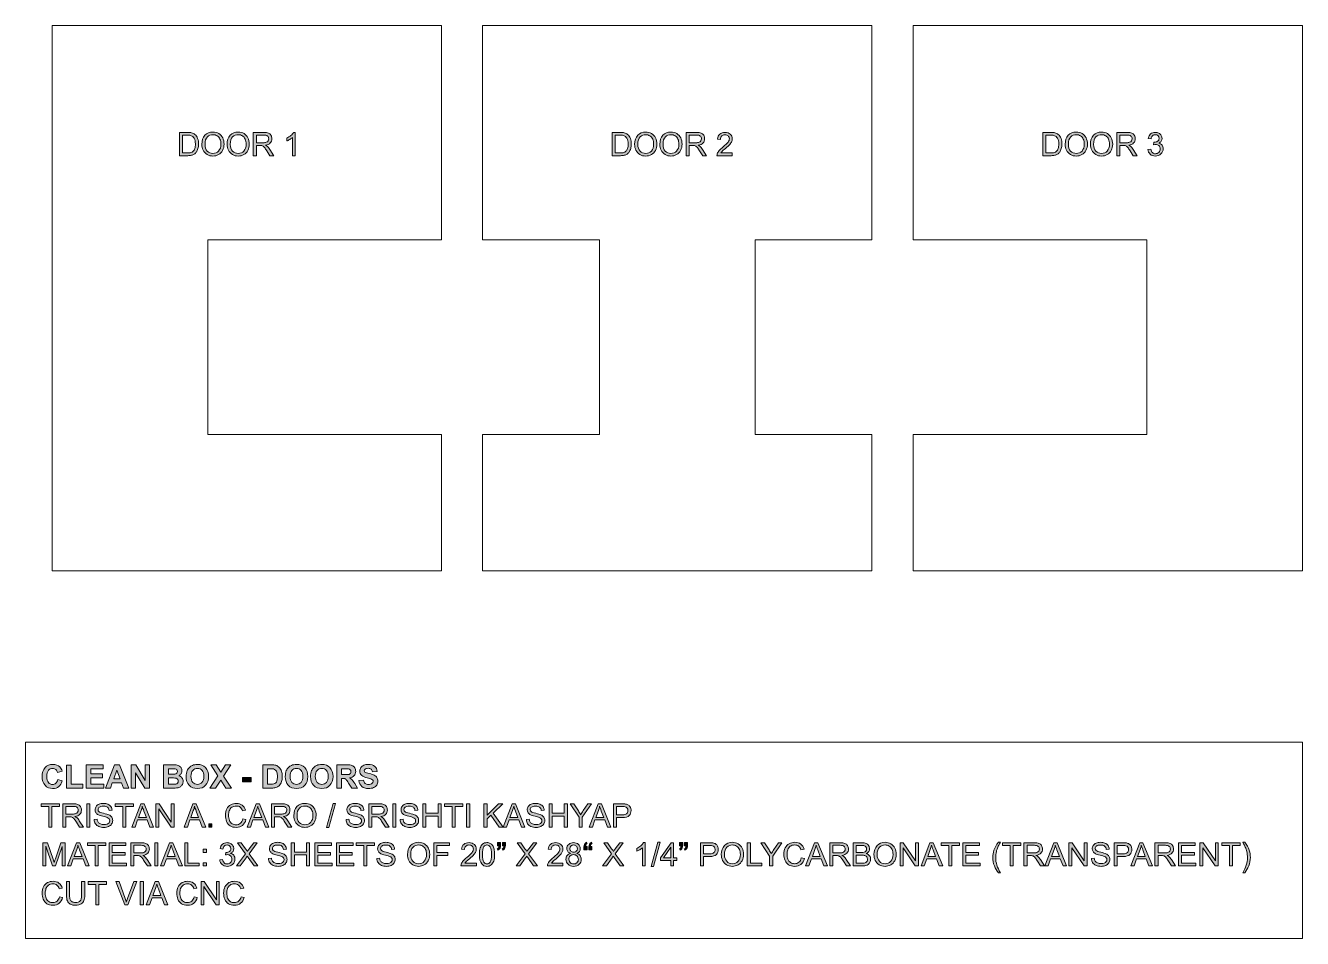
# Model space of a CAD drawing. Header units: inches. Extents: x -6.9 to 58.7, y -33.3 to 13.5.
import ezdxf

# ---------------------------------------------------------------- set-up
doc = ezdxf.new("R2010")
doc.units = ezdxf.units.IN
doc.header["$MEASUREMENT"] = 0
doc.layers.add('Layer 1', color=7, linetype='Continuous', lineweight=0)

# ---------------------------------------------------------------- blocks, each defined once
blk = doc.blocks.new('Block_1')
at = {"layer": 'Layer 1', "true_color": 0x000000, "transparency": 33554687}
h = blk.add_hatch(color=18, dxfattribs=at)
h.dxf.hatch_style = 2
edge = h.paths.add_edge_path()
edge.add_spline(control_points=[(-5.216, -25.186), (-5.216, -25.186), (-4.983, -25.26), (-4.983, -25.26), (-5.018, -25.39), (-5.078, -25.487), (-5.161, -25.55), (-5.244, -25.613), (-5.35, -25.645), (-5.478, -25.645), (-5.637, -25.645), (-5.767, -25.591), (-5.869, -25.482), (-5.971, -25.374), (-6.022, -25.226), (-6.022, -25.038), (-6.022, -24.84), (-5.971, -24.686), (-5.868, -24.576), (-5.765, -24.466), (-5.631, -24.411), (-5.464, -24.411), (-5.318, -24.411), (-5.199, -24.454), (-5.108, -24.54), (-5.054, -24.591), (-5.013, -24.665), (-4.986, -24.76), (-4.986, -24.76), (-5.224, -24.817), (-5.224, -24.817), (-5.238, -24.755), (-5.268, -24.706), (-5.313, -24.671), (-5.357, -24.635), (-5.412, -24.617), (-5.476, -24.617), (-5.564, -24.617), (-5.636, -24.649), (-5.691, -24.712), (-5.746, -24.775), (-5.774, -24.878), (-5.774, -25.02), (-5.774, -25.171), (-5.746, -25.279), (-5.692, -25.343), (-5.638, -25.407), (-5.567, -25.439), (-5.481, -25.439), (-5.417, -25.439), (-5.362, -25.418), (-5.315, -25.378), (-5.269, -25.337), (-5.236, -25.273), (-5.216, -25.186)], knot_values=[0, 0, 0, 0, 1, 1, 1, 2, 2, 2, 3, 3, 3, 4, 4, 4, 5, 5, 5, 6, 6, 6, 7, 7, 7, 8, 8, 8, 9, 9, 9, 10, 10, 10, 11, 11, 11, 12, 12, 12, 13, 13, 13, 14, 14, 14, 15, 15, 15, 16, 16, 16, 17, 17, 17, 18, 18, 18, 18], degree=3, periodic=0)
h = blk.add_hatch(color=18, dxfattribs=at)
h.dxf.hatch_style = 2
edge = h.paths.add_edge_path()
edge.add_spline(control_points=[(-4.769, -25.624), (-4.769, -25.624), (-4.769, -24.441), (-4.769, -24.441), (-4.769, -24.441), (-4.528, -24.441), (-4.528, -24.441), (-4.528, -24.441), (-4.528, -25.423), (-4.528, -25.423), (-4.528, -25.423), (-3.93, -25.423), (-3.93, -25.423), (-3.93, -25.423), (-3.93, -25.624), (-3.93, -25.624), (-3.93, -25.624), (-4.769, -25.624), (-4.769, -25.624)], knot_values=[0, 0, 0, 0, 1, 1, 1, 2, 2, 2, 3, 3, 3, 4, 4, 4, 5, 5, 5, 6, 6, 6, 6], degree=3, periodic=0)
h = blk.add_hatch(color=18, dxfattribs=at)
h.dxf.hatch_style = 2
edge = h.paths.add_edge_path()
edge.add_spline(control_points=[(-3.758, -25.624), (-3.758, -25.624), (-3.758, -24.431), (-3.758, -24.431), (-3.758, -24.431), (-2.873, -24.431), (-2.873, -24.431), (-2.873, -24.431), (-2.873, -24.633), (-2.873, -24.633), (-2.873, -24.633), (-3.517, -24.633), (-3.517, -24.633), (-3.517, -24.633), (-3.517, -24.898), (-3.517, -24.898), (-3.517, -24.898), (-2.918, -24.898), (-2.918, -24.898), (-2.918, -24.898), (-2.918, -25.099), (-2.918, -25.099), (-2.918, -25.099), (-3.517, -25.099), (-3.517, -25.099), (-3.517, -25.099), (-3.517, -25.423), (-3.517, -25.423), (-3.517, -25.423), (-2.85, -25.423), (-2.85, -25.423), (-2.85, -25.423), (-2.85, -25.624), (-2.85, -25.624), (-2.85, -25.624), (-3.758, -25.624), (-3.758, -25.624)], knot_values=[0, 0, 0, 0, 1, 1, 1, 2, 2, 2, 3, 3, 3, 4, 4, 4, 5, 5, 5, 6, 6, 6, 7, 7, 7, 8, 8, 8, 9, 9, 9, 10, 10, 10, 11, 11, 11, 12, 12, 12, 12], degree=3, periodic=0)
h = blk.add_hatch(color=18, dxfattribs=at)
h.dxf.hatch_style = 2
edge = h.paths.add_edge_path()
edge.add_spline(control_points=[(-2.014, -25.152), (-2.014, -25.152), (-2.178, -24.71), (-2.178, -24.71), (-2.178, -24.71), (-2.339, -25.152), (-2.339, -25.152), (-2.339, -25.152), (-2.014, -25.152), (-2.014, -25.152)], knot_values=[0, 0, 0, 0, 1, 1, 1, 2, 2, 2, 3, 3, 3, 3], degree=3, periodic=0)
edge = h.paths.add_edge_path()
edge.add_spline(control_points=[(-1.57, -25.624), (-1.57, -25.624), (-1.832, -25.624), (-1.832, -25.624), (-1.832, -25.624), (-1.937, -25.353), (-1.937, -25.353), (-1.937, -25.353), (-2.413, -25.353), (-2.413, -25.353), (-2.413, -25.353), (-2.512, -25.624), (-2.512, -25.624), (-2.512, -25.624), (-2.767, -25.624), (-2.767, -25.624), (-2.767, -25.624), (-2.303, -24.431), (-2.303, -24.431), (-2.303, -24.431), (-2.048, -24.431), (-2.048, -24.431), (-2.048, -24.431), (-1.57, -25.624), (-1.57, -25.624)], knot_values=[0, 0, 0, 0, 1, 1, 1, 2, 2, 2, 3, 3, 3, 4, 4, 4, 5, 5, 5, 6, 6, 6, 7, 7, 7, 8, 8, 8, 8], degree=3, periodic=0)
h = blk.add_hatch(color=18, dxfattribs=at)
h.dxf.hatch_style = 2
edge = h.paths.add_edge_path()
edge.add_spline(control_points=[(-1.44, -25.624), (-1.44, -25.624), (-1.44, -24.431), (-1.44, -24.431), (-1.44, -24.431), (-1.206, -24.431), (-1.206, -24.431), (-1.206, -24.431), (-0.717, -25.228), (-0.717, -25.228), (-0.717, -25.228), (-0.717, -24.431), (-0.717, -24.431), (-0.717, -24.431), (-0.494, -24.431), (-0.494, -24.431), (-0.494, -24.431), (-0.494, -25.624), (-0.494, -25.624), (-0.494, -25.624), (-0.735, -25.624), (-0.735, -25.624), (-0.735, -25.624), (-1.216, -24.846), (-1.216, -24.846), (-1.216, -24.846), (-1.216, -25.624), (-1.216, -25.624), (-1.216, -25.624), (-1.44, -25.624), (-1.44, -25.624)], knot_values=[0, 0, 0, 0, 1, 1, 1, 2, 2, 2, 3, 3, 3, 4, 4, 4, 5, 5, 5, 6, 6, 6, 7, 7, 7, 8, 8, 8, 9, 9, 9, 10, 10, 10, 10], degree=3, periodic=0)
h = blk.add_hatch(color=18, dxfattribs=at)
h.dxf.hatch_style = 2
edge = h.paths.add_edge_path()
edge.add_spline(control_points=[(0.466, -25.104), (0.466, -25.104), (0.466, -25.423), (0.466, -25.423), (0.466, -25.423), (0.689, -25.423), (0.689, -25.423), (0.776, -25.423), (0.831, -25.421), (0.854, -25.416), (0.89, -25.409), (0.919, -25.394), (0.942, -25.368), (0.964, -25.343), (0.975, -25.309), (0.975, -25.267), (0.975, -25.231), (0.967, -25.201), (0.949, -25.176), (0.932, -25.151), (0.907, -25.133), (0.874, -25.121), (0.841, -25.11), (0.77, -25.104), (0.66, -25.104), (0.66, -25.104), (0.466, -25.104), (0.466, -25.104)], knot_values=[0, 0, 0, 0, 1, 1, 1, 2, 2, 2, 3, 3, 3, 4, 4, 4, 5, 5, 5, 6, 6, 6, 7, 7, 7, 8, 8, 8, 9, 9, 9, 9], degree=3, periodic=0)
edge = h.paths.add_edge_path()
edge.add_spline(control_points=[(0.466, -24.63), (0.466, -24.63), (0.466, -24.906), (0.466, -24.906), (0.466, -24.906), (0.624, -24.906), (0.624, -24.906), (0.718, -24.906), (0.776, -24.904), (0.799, -24.902), (0.84, -24.897), (0.872, -24.883), (0.896, -24.859), (0.92, -24.835), (0.931, -24.804), (0.931, -24.766), (0.931, -24.729), (0.921, -24.699), (0.901, -24.676), (0.88, -24.653), (0.85, -24.639), (0.81, -24.634), (0.786, -24.631), (0.718, -24.63), (0.604, -24.63), (0.604, -24.63), (0.466, -24.63), (0.466, -24.63)], knot_values=[0, 0, 0, 0, 1, 1, 1, 2, 2, 2, 3, 3, 3, 4, 4, 4, 5, 5, 5, 6, 6, 6, 7, 7, 7, 8, 8, 8, 9, 9, 9, 9], degree=3, periodic=0)
edge = h.paths.add_edge_path()
edge.add_spline(control_points=[(0.225, -24.431), (0.225, -24.431), (0.702, -24.431), (0.702, -24.431), (0.796, -24.431), (0.867, -24.435), (0.913, -24.443), (0.959, -24.451), (1.001, -24.467), (1.038, -24.492), (1.074, -24.517), (1.105, -24.55), (1.129, -24.592), (1.153, -24.633), (1.166, -24.68), (1.166, -24.732), (1.166, -24.787), (1.151, -24.839), (1.121, -24.885), (1.09, -24.932), (1.05, -24.967), (0.998, -24.99), (1.071, -25.012), (1.127, -25.048), (1.166, -25.099), (1.205, -25.15), (1.224, -25.21), (1.224, -25.278), (1.224, -25.333), (1.212, -25.385), (1.186, -25.437), (1.161, -25.488), (1.127, -25.529), (1.083, -25.56), (1.039, -25.59), (0.986, -25.609), (0.922, -25.616), (0.881, -25.62), (0.785, -25.623), (0.631, -25.624), (0.631, -25.624), (0.225, -25.624), (0.225, -25.624), (0.225, -25.624), (0.225, -24.431), (0.225, -24.431)], knot_values=[0, 0, 0, 0, 1, 1, 1, 2, 2, 2, 3, 3, 3, 4, 4, 4, 5, 5, 5, 6, 6, 6, 7, 7, 7, 8, 8, 8, 9, 9, 9, 10, 10, 10, 11, 11, 11, 12, 12, 12, 13, 13, 13, 14, 14, 14, 15, 15, 15, 15], degree=3, periodic=0)
h = blk.add_hatch(color=18, dxfattribs=at)
h.dxf.hatch_style = 2
edge = h.paths.add_edge_path()
edge.add_spline(control_points=[(1.627, -25.027), (1.627, -25.162), (1.658, -25.264), (1.721, -25.334), (1.783, -25.404), (1.862, -25.439), (1.958, -25.439), (2.054, -25.439), (2.133, -25.404), (2.195, -25.335), (2.256, -25.266), (2.287, -25.162), (2.287, -25.024), (2.287, -24.887), (2.257, -24.785), (2.197, -24.718), (2.137, -24.65), (2.058, -24.617), (1.958, -24.617), (1.859, -24.617), (1.779, -24.651), (1.718, -24.719), (1.658, -24.787), (1.627, -24.89), (1.627, -25.027)], knot_values=[0, 0, 0, 0, 1, 1, 1, 2, 2, 2, 3, 3, 3, 4, 4, 4, 5, 5, 5, 6, 6, 6, 7, 7, 7, 8, 8, 8, 8], degree=3, periodic=0)
edge = h.paths.add_edge_path()
edge.add_spline(control_points=[(1.379, -25.035), (1.379, -24.914), (1.397, -24.812), (1.433, -24.729), (1.461, -24.668), (1.498, -24.614), (1.545, -24.566), (1.591, -24.517), (1.643, -24.481), (1.699, -24.458), (1.773, -24.427), (1.859, -24.411), (1.956, -24.411), (2.132, -24.411), (2.272, -24.465), (2.378, -24.574), (2.483, -24.684), (2.536, -24.835), (2.536, -25.029), (2.536, -25.222), (2.484, -25.373), (2.379, -25.481), (2.274, -25.59), (2.134, -25.645), (1.959, -25.645), (1.782, -25.645), (1.641, -25.591), (1.536, -25.482), (1.431, -25.374), (1.379, -25.225), (1.379, -25.035)], knot_values=[0, 0, 0, 0, 1, 1, 1, 2, 2, 2, 3, 3, 3, 4, 4, 4, 5, 5, 5, 6, 6, 6, 7, 7, 7, 8, 8, 8, 9, 9, 9, 10, 10, 10, 10], degree=3, periodic=0)
h = blk.add_hatch(color=18, dxfattribs=at)
h.dxf.hatch_style = 2
edge = h.paths.add_edge_path()
edge.add_spline(control_points=[(2.603, -25.624), (2.603, -25.624), (3.011, -25.002), (3.011, -25.002), (3.011, -25.002), (2.641, -24.431), (2.641, -24.431), (2.641, -24.431), (2.923, -24.431), (2.923, -24.431), (2.923, -24.431), (3.162, -24.815), (3.162, -24.815), (3.162, -24.815), (3.396, -24.431), (3.396, -24.431), (3.396, -24.431), (3.675, -24.431), (3.675, -24.431), (3.675, -24.431), (3.304, -25.011), (3.304, -25.011), (3.304, -25.011), (3.712, -25.624), (3.712, -25.624), (3.712, -25.624), (3.422, -25.624), (3.422, -25.624), (3.422, -25.624), (3.157, -25.212), (3.157, -25.212), (3.157, -25.212), (2.892, -25.624), (2.892, -25.624), (2.892, -25.624), (2.603, -25.624), (2.603, -25.624)], knot_values=[0, 0, 0, 0, 1, 1, 1, 2, 2, 2, 3, 3, 3, 4, 4, 4, 5, 5, 5, 6, 6, 6, 7, 7, 7, 8, 8, 8, 9, 9, 9, 10, 10, 10, 11, 11, 11, 12, 12, 12, 12], degree=3, periodic=0)
h = blk.add_hatch(color=18, dxfattribs=at)
h.dxf.hatch_style = 2
edge = h.paths.add_edge_path()
edge.add_spline(control_points=[(5.557, -24.633), (5.557, -24.633), (5.557, -25.423), (5.557, -25.423), (5.557, -25.423), (5.737, -25.423), (5.737, -25.423), (5.804, -25.423), (5.853, -25.419), (5.883, -25.412), (5.922, -25.402), (5.954, -25.386), (5.98, -25.362), (6.006, -25.339), (6.027, -25.301), (6.043, -25.247), (6.059, -25.194), (6.067, -25.121), (6.067, -25.029), (6.067, -24.936), (6.059, -24.866), (6.043, -24.816), (6.027, -24.767), (6.004, -24.728), (5.974, -24.701), (5.945, -24.673), (5.908, -24.654), (5.863, -24.644), (5.829, -24.637), (5.763, -24.633), (5.665, -24.633), (5.665, -24.633), (5.557, -24.633), (5.557, -24.633)], knot_values=[0, 0, 0, 0, 1, 1, 1, 2, 2, 2, 3, 3, 3, 4, 4, 4, 5, 5, 5, 6, 6, 6, 7, 7, 7, 8, 8, 8, 9, 9, 9, 10, 10, 10, 11, 11, 11, 11], degree=3, periodic=0)
edge = h.paths.add_edge_path()
edge.add_spline(control_points=[(5.316, -24.431), (5.316, -24.431), (5.756, -24.431), (5.756, -24.431), (5.856, -24.431), (5.931, -24.439), (5.983, -24.454), (6.053, -24.475), (6.113, -24.511), (6.163, -24.564), (6.213, -24.617), (6.251, -24.681), (6.277, -24.757), (6.303, -24.833), (6.316, -24.927), (6.316, -25.039), (6.316, -25.137), (6.304, -25.222), (6.28, -25.293), (6.25, -25.38), (6.207, -25.45), (6.152, -25.504), (6.11, -25.545), (6.054, -25.576), (5.983, -25.599), (5.929, -25.616), (5.858, -25.624), (5.769, -25.624), (5.769, -25.624), (5.316, -25.624), (5.316, -25.624), (5.316, -25.624), (5.316, -24.431), (5.316, -24.431)], knot_values=[0, 0, 0, 0, 1, 1, 1, 2, 2, 2, 3, 3, 3, 4, 4, 4, 5, 5, 5, 6, 6, 6, 7, 7, 7, 8, 8, 8, 9, 9, 9, 10, 10, 10, 11, 11, 11, 11], degree=3, periodic=0)
h = blk.add_hatch(color=18, dxfattribs=at)
h.dxf.hatch_style = 2
edge = h.paths.add_edge_path()
edge.add_spline(control_points=[(6.72, -25.027), (6.72, -25.162), (6.751, -25.264), (6.813, -25.334), (6.876, -25.404), (6.955, -25.439), (7.051, -25.439), (7.147, -25.439), (7.226, -25.404), (7.288, -25.335), (7.349, -25.266), (7.38, -25.162), (7.38, -25.024), (7.38, -24.887), (7.35, -24.785), (7.29, -24.718), (7.23, -24.65), (7.15, -24.617), (7.051, -24.617), (6.952, -24.617), (6.872, -24.651), (6.811, -24.719), (6.75, -24.787), (6.72, -24.89), (6.72, -25.027)], knot_values=[0, 0, 0, 0, 1, 1, 1, 2, 2, 2, 3, 3, 3, 4, 4, 4, 5, 5, 5, 6, 6, 6, 7, 7, 7, 8, 8, 8, 8], degree=3, periodic=0)
edge = h.paths.add_edge_path()
edge.add_spline(control_points=[(6.472, -25.035), (6.472, -24.914), (6.49, -24.812), (6.526, -24.729), (6.553, -24.668), (6.59, -24.614), (6.637, -24.566), (6.684, -24.517), (6.736, -24.481), (6.792, -24.458), (6.866, -24.427), (6.952, -24.411), (7.049, -24.411), (7.224, -24.411), (7.365, -24.465), (7.471, -24.574), (7.576, -24.684), (7.629, -24.835), (7.629, -25.029), (7.629, -25.222), (7.577, -25.373), (7.472, -25.481), (7.367, -25.59), (7.227, -25.645), (7.052, -25.645), (6.875, -25.645), (6.733, -25.591), (6.629, -25.482), (6.524, -25.374), (6.472, -25.225), (6.472, -25.035)], knot_values=[0, 0, 0, 0, 1, 1, 1, 2, 2, 2, 3, 3, 3, 4, 4, 4, 5, 5, 5, 6, 6, 6, 7, 7, 7, 8, 8, 8, 9, 9, 9, 10, 10, 10, 10], degree=3, periodic=0)
h = blk.add_hatch(color=18, dxfattribs=at)
h.dxf.hatch_style = 2
edge = h.paths.add_edge_path()
edge.add_spline(control_points=[(8.016, -25.027), (8.016, -25.162), (8.047, -25.264), (8.11, -25.334), (8.172, -25.404), (8.251, -25.439), (8.348, -25.439), (8.444, -25.439), (8.522, -25.404), (8.584, -25.335), (8.645, -25.266), (8.676, -25.162), (8.676, -25.024), (8.676, -24.887), (8.646, -24.785), (8.586, -24.718), (8.526, -24.65), (8.447, -24.617), (8.348, -24.617), (8.248, -24.617), (8.168, -24.651), (8.107, -24.719), (8.047, -24.787), (8.016, -24.89), (8.016, -25.027)], knot_values=[0, 0, 0, 0, 1, 1, 1, 2, 2, 2, 3, 3, 3, 4, 4, 4, 5, 5, 5, 6, 6, 6, 7, 7, 7, 8, 8, 8, 8], degree=3, periodic=0)
edge = h.paths.add_edge_path()
edge.add_spline(control_points=[(7.768, -25.035), (7.768, -24.914), (7.786, -24.812), (7.823, -24.729), (7.85, -24.668), (7.887, -24.614), (7.934, -24.566), (7.981, -24.517), (8.032, -24.481), (8.088, -24.458), (8.162, -24.427), (8.248, -24.411), (8.345, -24.411), (8.521, -24.411), (8.661, -24.465), (8.767, -24.574), (8.873, -24.684), (8.925, -24.835), (8.925, -25.029), (8.925, -25.222), (8.873, -25.373), (8.768, -25.481), (8.664, -25.59), (8.524, -25.645), (8.348, -25.645), (8.171, -25.645), (8.03, -25.591), (7.925, -25.482), (7.82, -25.374), (7.768, -25.225), (7.768, -25.035)], knot_values=[0, 0, 0, 0, 1, 1, 1, 2, 2, 2, 3, 3, 3, 4, 4, 4, 5, 5, 5, 6, 6, 6, 7, 7, 7, 8, 8, 8, 9, 9, 9, 10, 10, 10, 10], degree=3, periodic=0)
h = blk.add_hatch(color=18, dxfattribs=at)
h.dxf.hatch_style = 2
edge = h.paths.add_edge_path()
edge.add_spline(control_points=[(9.355, -24.936), (9.355, -24.936), (9.533, -24.936), (9.533, -24.936), (9.649, -24.936), (9.721, -24.931), (9.75, -24.921), (9.778, -24.911), (9.801, -24.895), (9.817, -24.871), (9.834, -24.847), (9.842, -24.817), (9.842, -24.781), (9.842, -24.741), (9.831, -24.709), (9.81, -24.684), (9.788, -24.659), (9.758, -24.644), (9.719, -24.637), (9.699, -24.634), (9.641, -24.633), (9.543, -24.633), (9.543, -24.633), (9.355, -24.633), (9.355, -24.633), (9.355, -24.633), (9.355, -24.936), (9.355, -24.936)], knot_values=[0, 0, 0, 0, 1, 1, 1, 2, 2, 2, 3, 3, 3, 4, 4, 4, 5, 5, 5, 6, 6, 6, 7, 7, 7, 8, 8, 8, 9, 9, 9, 9], degree=3, periodic=0)
edge = h.paths.add_edge_path()
edge.add_spline(control_points=[(9.114, -25.624), (9.114, -25.624), (9.114, -24.431), (9.114, -24.431), (9.114, -24.431), (9.621, -24.431), (9.621, -24.431), (9.749, -24.431), (9.841, -24.442), (9.899, -24.463), (9.957, -24.485), (10.003, -24.523), (10.038, -24.578), (10.072, -24.633), (10.09, -24.695), (10.09, -24.766), (10.09, -24.855), (10.064, -24.929), (10.011, -24.987), (9.958, -25.046), (9.88, -25.083), (9.775, -25.098), (9.827, -25.128), (9.87, -25.162), (9.904, -25.198), (9.938, -25.234), (9.984, -25.299), (10.041, -25.392), (10.041, -25.392), (10.187, -25.624), (10.187, -25.624), (10.187, -25.624), (9.899, -25.624), (9.899, -25.624), (9.899, -25.624), (9.724, -25.365), (9.724, -25.365), (9.663, -25.272), (9.62, -25.213), (9.598, -25.189), (9.575, -25.165), (9.551, -25.149), (9.525, -25.14), (9.5, -25.131), (9.459, -25.126), (9.404, -25.126), (9.404, -25.126), (9.355, -25.126), (9.355, -25.126), (9.355, -25.126), (9.355, -25.624), (9.355, -25.624), (9.355, -25.624), (9.114, -25.624), (9.114, -25.624)], knot_values=[0, 0, 0, 0, 1, 1, 1, 2, 2, 2, 3, 3, 3, 4, 4, 4, 5, 5, 5, 6, 6, 6, 7, 7, 7, 8, 8, 8, 9, 9, 9, 10, 10, 10, 11, 11, 11, 12, 12, 12, 13, 13, 13, 14, 14, 14, 15, 15, 15, 16, 16, 16, 17, 17, 17, 18, 18, 18, 18], degree=3, periodic=0)
h = blk.add_hatch(color=18, dxfattribs=at)
h.dxf.hatch_style = 2
edge = h.paths.add_edge_path()
edge.add_spline(control_points=[(10.256, -25.236), (10.256, -25.236), (10.49, -25.213), (10.49, -25.213), (10.504, -25.292), (10.533, -25.35), (10.576, -25.387), (10.619, -25.424), (10.677, -25.442), (10.751, -25.442), (10.828, -25.442), (10.887, -25.426), (10.926, -25.393), (10.965, -25.36), (10.985, -25.322), (10.985, -25.278), (10.985, -25.249), (10.977, -25.225), (10.96, -25.206), (10.944, -25.186), (10.915, -25.169), (10.874, -25.154), (10.845, -25.144), (10.781, -25.127), (10.681, -25.102), (10.552, -25.07), (10.461, -25.03), (10.409, -24.984), (10.336, -24.918), (10.299, -24.838), (10.299, -24.744), (10.299, -24.683), (10.316, -24.626), (10.351, -24.573), (10.385, -24.52), (10.435, -24.48), (10.5, -24.452), (10.564, -24.425), (10.643, -24.411), (10.734, -24.411), (10.884, -24.411), (10.997, -24.444), (11.073, -24.509), (11.148, -24.575), (11.188, -24.663), (11.192, -24.772), (11.192, -24.772), (10.951, -24.783), (10.951, -24.783), (10.941, -24.722), (10.918, -24.677), (10.885, -24.651), (10.851, -24.624), (10.8, -24.61), (10.732, -24.61), (10.662, -24.61), (10.607, -24.625), (10.568, -24.653), (10.542, -24.672), (10.529, -24.697), (10.529, -24.727), (10.529, -24.756), (10.541, -24.78), (10.565, -24.8), (10.595, -24.825), (10.669, -24.852), (10.786, -24.88), (10.904, -24.907), (10.99, -24.936), (11.046, -24.966), (11.103, -24.995), (11.147, -25.036), (11.178, -25.087), (11.21, -25.138), (11.226, -25.201), (11.226, -25.277), (11.226, -25.345), (11.207, -25.409), (11.169, -25.469), (11.131, -25.529), (11.077, -25.573), (11.008, -25.602), (10.938, -25.631), (10.852, -25.645), (10.748, -25.645), (10.597, -25.645), (10.482, -25.611), (10.401, -25.541), (10.32, -25.471), (10.272, -25.37), (10.256, -25.236)], knot_values=[0, 0, 0, 0, 1, 1, 1, 2, 2, 2, 3, 3, 3, 4, 4, 4, 5, 5, 5, 6, 6, 6, 7, 7, 7, 8, 8, 8, 9, 9, 9, 10, 10, 10, 11, 11, 11, 12, 12, 12, 13, 13, 13, 14, 14, 14, 15, 15, 15, 16, 16, 16, 17, 17, 17, 18, 18, 18, 19, 19, 19, 20, 20, 20, 21, 21, 21, 22, 22, 22, 23, 23, 23, 24, 24, 24, 25, 25, 25, 26, 26, 26, 27, 27, 27, 28, 28, 28, 29, 29, 29, 30, 30, 30, 30], degree=3, periodic=0)
h = blk.add_hatch(color=18, dxfattribs=at)
h.dxf.hatch_style = 2
edge = h.paths.add_edge_path()
edge.add_spline(control_points=[(4.271, -25.306), (4.271, -25.306), (4.271, -25.077), (4.271, -25.077), (4.271, -25.077), (4.72, -25.077), (4.72, -25.077), (4.72, -25.077), (4.72, -25.306), (4.72, -25.306), (4.72, -25.306), (4.271, -25.306), (4.271, -25.306)], knot_values=[0, 0, 0, 0, 1, 1, 1, 2, 2, 2, 3, 3, 3, 4, 4, 4, 4], degree=3, periodic=0)
h = blk.add_hatch(color=18, dxfattribs=at)
h.dxf.hatch_style = 2
edge = h.paths.add_edge_path()
edge.add_spline(control_points=[(-5.669, -27.624), (-5.669, -27.624), (-5.669, -26.572), (-5.669, -26.572), (-5.669, -26.572), (-6.062, -26.572), (-6.062, -26.572), (-6.062, -26.572), (-6.062, -26.431), (-6.062, -26.431), (-6.062, -26.431), (-5.116, -26.431), (-5.116, -26.431), (-5.116, -26.431), (-5.116, -26.572), (-5.116, -26.572), (-5.116, -26.572), (-5.511, -26.572), (-5.511, -26.572), (-5.511, -26.572), (-5.511, -27.624), (-5.511, -27.624), (-5.511, -27.624), (-5.669, -27.624), (-5.669, -27.624)], knot_values=[0, 0, 0, 0, 1, 1, 1, 2, 2, 2, 3, 3, 3, 4, 4, 4, 5, 5, 5, 6, 6, 6, 7, 7, 7, 8, 8, 8, 8], degree=3, periodic=0)
h = blk.add_hatch(color=18, dxfattribs=at)
h.dxf.hatch_style = 2
edge = h.paths.add_edge_path()
edge.add_spline(control_points=[(-4.794, -26.958), (-4.794, -26.958), (-4.454, -26.958), (-4.454, -26.958), (-4.382, -26.958), (-4.326, -26.95), (-4.285, -26.935), (-4.244, -26.92), (-4.214, -26.897), (-4.192, -26.864), (-4.171, -26.831), (-4.161, -26.795), (-4.161, -26.757), (-4.161, -26.7), (-4.181, -26.654), (-4.222, -26.618), (-4.263, -26.581), (-4.328, -26.563), (-4.416, -26.563), (-4.416, -26.563), (-4.794, -26.563), (-4.794, -26.563), (-4.794, -26.563), (-4.794, -26.958), (-4.794, -26.958)], knot_values=[0, 0, 0, 0, 1, 1, 1, 2, 2, 2, 3, 3, 3, 4, 4, 4, 5, 5, 5, 6, 6, 6, 7, 7, 7, 8, 8, 8, 8], degree=3, periodic=0)
edge = h.paths.add_edge_path()
edge.add_spline(control_points=[(-4.952, -27.624), (-4.952, -27.624), (-4.952, -26.431), (-4.952, -26.431), (-4.952, -26.431), (-4.423, -26.431), (-4.423, -26.431), (-4.316, -26.431), (-4.236, -26.442), (-4.18, -26.463), (-4.125, -26.485), (-4.081, -26.523), (-4.048, -26.577), (-4.014, -26.631), (-3.998, -26.691), (-3.998, -26.757), (-3.998, -26.841), (-4.025, -26.913), (-4.08, -26.971), (-4.135, -27.029), (-4.22, -27.066), (-4.334, -27.081), (-4.292, -27.102), (-4.26, -27.121), (-4.239, -27.141), (-4.193, -27.183), (-4.149, -27.236), (-4.108, -27.3), (-4.108, -27.3), (-3.9, -27.624), (-3.9, -27.624), (-3.9, -27.624), (-4.099, -27.624), (-4.099, -27.624), (-4.099, -27.624), (-4.257, -27.376), (-4.257, -27.376), (-4.303, -27.304), (-4.341, -27.25), (-4.371, -27.212), (-4.4, -27.174), (-4.427, -27.147), (-4.451, -27.132), (-4.474, -27.117), (-4.498, -27.106), (-4.523, -27.1), (-4.541, -27.096), (-4.57, -27.095), (-4.611, -27.095), (-4.611, -27.095), (-4.794, -27.095), (-4.794, -27.095), (-4.794, -27.095), (-4.794, -27.624), (-4.794, -27.624), (-4.794, -27.624), (-4.952, -27.624), (-4.952, -27.624)], knot_values=[0, 0, 0, 0, 1, 1, 1, 2, 2, 2, 3, 3, 3, 4, 4, 4, 5, 5, 5, 6, 6, 6, 7, 7, 7, 8, 8, 8, 9, 9, 9, 10, 10, 10, 11, 11, 11, 12, 12, 12, 13, 13, 13, 14, 14, 14, 15, 15, 15, 16, 16, 16, 17, 17, 17, 18, 18, 18, 19, 19, 19, 19], degree=3, periodic=0)
h = blk.add_hatch(color=18, dxfattribs=at)
h.dxf.hatch_style = 2
edge = h.paths.add_edge_path()
edge.add_spline(control_points=[(-3.724, -27.624), (-3.724, -27.624), (-3.724, -26.431), (-3.724, -26.431), (-3.724, -26.431), (-3.566, -26.431), (-3.566, -26.431), (-3.566, -26.431), (-3.566, -27.624), (-3.566, -27.624), (-3.566, -27.624), (-3.724, -27.624), (-3.724, -27.624)], knot_values=[0, 0, 0, 0, 1, 1, 1, 2, 2, 2, 3, 3, 3, 4, 4, 4, 4], degree=3, periodic=0)
h = blk.add_hatch(color=18, dxfattribs=at)
h.dxf.hatch_style = 2
edge = h.paths.add_edge_path()
edge.add_spline(control_points=[(-3.341, -27.241), (-3.341, -27.241), (-3.192, -27.228), (-3.192, -27.228), (-3.185, -27.288), (-3.169, -27.337), (-3.143, -27.375), (-3.117, -27.413), (-3.077, -27.444), (-3.023, -27.468), (-2.969, -27.491), (-2.908, -27.503), (-2.84, -27.503), (-2.78, -27.503), (-2.726, -27.494), (-2.68, -27.476), (-2.634, -27.458), (-2.6, -27.434), (-2.577, -27.403), (-2.555, -27.371), (-2.544, -27.337), (-2.544, -27.3), (-2.544, -27.263), (-2.554, -27.23), (-2.576, -27.202), (-2.598, -27.174), (-2.634, -27.151), (-2.684, -27.132), (-2.716, -27.119), (-2.786, -27.1), (-2.896, -27.074), (-3.006, -27.047), (-3.082, -27.023), (-3.126, -26.999), (-3.183, -26.969), (-3.226, -26.932), (-3.254, -26.888), (-3.282, -26.844), (-3.296, -26.794), (-3.296, -26.74), (-3.296, -26.679), (-3.278, -26.623), (-3.244, -26.571), (-3.21, -26.518), (-3.16, -26.479), (-3.095, -26.452), (-3.029, -26.424), (-2.956, -26.411), (-2.876, -26.411), (-2.787, -26.411), (-2.709, -26.425), (-2.642, -26.454), (-2.574, -26.482), (-2.522, -26.524), (-2.486, -26.579), (-2.449, -26.635), (-2.43, -26.697), (-2.427, -26.767), (-2.427, -26.767), (-2.579, -26.779), (-2.579, -26.779), (-2.587, -26.703), (-2.614, -26.646), (-2.661, -26.608), (-2.708, -26.569), (-2.777, -26.55), (-2.869, -26.55), (-2.965, -26.55), (-3.034, -26.568), (-3.078, -26.603), (-3.122, -26.638), (-3.143, -26.68), (-3.143, -26.729), (-3.143, -26.772), (-3.128, -26.807), (-3.097, -26.835), (-3.067, -26.863), (-2.987, -26.891), (-2.859, -26.92), (-2.731, -26.949), (-2.643, -26.974), (-2.595, -26.996), (-2.525, -27.028), (-2.474, -27.069), (-2.441, -27.118), (-2.408, -27.167), (-2.391, -27.223), (-2.391, -27.287), (-2.391, -27.351), (-2.41, -27.411), (-2.446, -27.467), (-2.482, -27.523), (-2.535, -27.567), (-2.603, -27.598), (-2.671, -27.629), (-2.747, -27.645), (-2.833, -27.645), (-2.94, -27.645), (-3.031, -27.629), (-3.104, -27.597), (-3.177, -27.566), (-3.234, -27.519), (-3.276, -27.455), (-3.317, -27.392), (-3.339, -27.321), (-3.341, -27.241)], knot_values=[0, 0, 0, 0, 1, 1, 1, 2, 2, 2, 3, 3, 3, 4, 4, 4, 5, 5, 5, 6, 6, 6, 7, 7, 7, 8, 8, 8, 9, 9, 9, 10, 10, 10, 11, 11, 11, 12, 12, 12, 13, 13, 13, 14, 14, 14, 15, 15, 15, 16, 16, 16, 17, 17, 17, 18, 18, 18, 19, 19, 19, 20, 20, 20, 21, 21, 21, 22, 22, 22, 23, 23, 23, 24, 24, 24, 25, 25, 25, 26, 26, 26, 27, 27, 27, 28, 28, 28, 29, 29, 29, 30, 30, 30, 31, 31, 31, 32, 32, 32, 33, 33, 33, 34, 34, 34, 35, 35, 35, 35], degree=3, periodic=0)
h = blk.add_hatch(color=18, dxfattribs=at)
h.dxf.hatch_style = 2
edge = h.paths.add_edge_path()
edge.add_spline(control_points=[(-1.872, -27.624), (-1.872, -27.624), (-1.872, -26.572), (-1.872, -26.572), (-1.872, -26.572), (-2.265, -26.572), (-2.265, -26.572), (-2.265, -26.572), (-2.265, -26.431), (-2.265, -26.431), (-2.265, -26.431), (-1.32, -26.431), (-1.32, -26.431), (-1.32, -26.431), (-1.32, -26.572), (-1.32, -26.572), (-1.32, -26.572), (-1.714, -26.572), (-1.714, -26.572), (-1.714, -26.572), (-1.714, -27.624), (-1.714, -27.624), (-1.714, -27.624), (-1.872, -27.624), (-1.872, -27.624)], knot_values=[0, 0, 0, 0, 1, 1, 1, 2, 2, 2, 3, 3, 3, 4, 4, 4, 5, 5, 5, 6, 6, 6, 7, 7, 7, 8, 8, 8, 8], degree=3, periodic=0)
h = blk.add_hatch(color=18, dxfattribs=at)
h.dxf.hatch_style = 2
edge = h.paths.add_edge_path()
edge.add_spline(control_points=[(-1.068, -27.134), (-1.068, -27.134), (-0.664, -27.134), (-0.664, -27.134), (-0.664, -27.134), (-0.788, -26.804), (-0.788, -26.804), (-0.826, -26.704), (-0.854, -26.621), (-0.873, -26.557), (-0.888, -26.633), (-0.909, -26.709), (-0.937, -26.784), (-0.937, -26.784), (-1.068, -27.134), (-1.068, -27.134)], knot_values=[0, 0, 0, 0, 1, 1, 1, 2, 2, 2, 3, 3, 3, 4, 4, 4, 5, 5, 5, 5], degree=3, periodic=0)
edge = h.paths.add_edge_path()
edge.add_spline(control_points=[(-1.412, -27.624), (-1.412, -27.624), (-0.954, -26.431), (-0.954, -26.431), (-0.954, -26.431), (-0.784, -26.431), (-0.784, -26.431), (-0.784, -26.431), (-0.296, -27.624), (-0.296, -27.624), (-0.296, -27.624), (-0.476, -27.624), (-0.476, -27.624), (-0.476, -27.624), (-0.615, -27.263), (-0.615, -27.263), (-0.615, -27.263), (-1.114, -27.263), (-1.114, -27.263), (-1.114, -27.263), (-1.245, -27.624), (-1.245, -27.624), (-1.245, -27.624), (-1.412, -27.624), (-1.412, -27.624)], knot_values=[0, 0, 0, 0, 1, 1, 1, 2, 2, 2, 3, 3, 3, 4, 4, 4, 5, 5, 5, 6, 6, 6, 7, 7, 7, 8, 8, 8, 8], degree=3, periodic=0)
h = blk.add_hatch(color=18, dxfattribs=at)
h.dxf.hatch_style = 2
edge = h.paths.add_edge_path()
edge.add_spline(control_points=[(-0.171, -27.624), (-0.171, -27.624), (-0.171, -26.431), (-0.171, -26.431), (-0.171, -26.431), (-0.009, -26.431), (-0.009, -26.431), (-0.009, -26.431), (0.617, -27.368), (0.617, -27.368), (0.617, -27.368), (0.617, -26.431), (0.617, -26.431), (0.617, -26.431), (0.769, -26.431), (0.769, -26.431), (0.769, -26.431), (0.769, -27.624), (0.769, -27.624), (0.769, -27.624), (0.607, -27.624), (0.607, -27.624), (0.607, -27.624), (-0.02, -26.687), (-0.02, -26.687), (-0.02, -26.687), (-0.02, -27.624), (-0.02, -27.624), (-0.02, -27.624), (-0.171, -27.624), (-0.171, -27.624)], knot_values=[0, 0, 0, 0, 1, 1, 1, 2, 2, 2, 3, 3, 3, 4, 4, 4, 5, 5, 5, 6, 6, 6, 7, 7, 7, 8, 8, 8, 9, 9, 9, 10, 10, 10, 10], degree=3, periodic=0)
h = blk.add_hatch(color=18, dxfattribs=at)
h.dxf.hatch_style = 2
edge = h.paths.add_edge_path()
edge.add_spline(control_points=[(1.618, -27.134), (1.618, -27.134), (2.023, -27.134), (2.023, -27.134), (2.023, -27.134), (1.898, -26.804), (1.898, -26.804), (1.86, -26.704), (1.832, -26.621), (1.813, -26.557), (1.798, -26.633), (1.777, -26.709), (1.749, -26.784), (1.749, -26.784), (1.618, -27.134), (1.618, -27.134)], knot_values=[0, 0, 0, 0, 1, 1, 1, 2, 2, 2, 3, 3, 3, 4, 4, 4, 5, 5, 5, 5], degree=3, periodic=0)
edge = h.paths.add_edge_path()
edge.add_spline(control_points=[(1.274, -27.624), (1.274, -27.624), (1.732, -26.431), (1.732, -26.431), (1.732, -26.431), (1.902, -26.431), (1.902, -26.431), (1.902, -26.431), (2.39, -27.624), (2.39, -27.624), (2.39, -27.624), (2.211, -27.624), (2.211, -27.624), (2.211, -27.624), (2.071, -27.263), (2.071, -27.263), (2.071, -27.263), (1.573, -27.263), (1.573, -27.263), (1.573, -27.263), (1.442, -27.624), (1.442, -27.624), (1.442, -27.624), (1.274, -27.624), (1.274, -27.624)], knot_values=[0, 0, 0, 0, 1, 1, 1, 2, 2, 2, 3, 3, 3, 4, 4, 4, 5, 5, 5, 6, 6, 6, 7, 7, 7, 8, 8, 8, 8], degree=3, periodic=0)
h = blk.add_hatch(color=18, dxfattribs=at)
h.dxf.hatch_style = 2
edge = h.paths.add_edge_path()
edge.add_spline(control_points=[(4.294, -27.206), (4.294, -27.206), (4.452, -27.246), (4.452, -27.246), (4.419, -27.376), (4.359, -27.474), (4.273, -27.543), (4.187, -27.611), (4.082, -27.645), (3.958, -27.645), (3.829, -27.645), (3.725, -27.618), (3.644, -27.566), (3.564, -27.514), (3.502, -27.438), (3.46, -27.339), (3.418, -27.239), (3.397, -27.133), (3.397, -27.019), (3.397, -26.895), (3.421, -26.786), (3.468, -26.694), (3.516, -26.601), (3.583, -26.531), (3.671, -26.483), (3.759, -26.435), (3.855, -26.411), (3.96, -26.411), (4.08, -26.411), (4.18, -26.441), (4.261, -26.502), (4.343, -26.563), (4.399, -26.648), (4.431, -26.758), (4.431, -26.758), (4.276, -26.795), (4.276, -26.795), (4.248, -26.708), (4.208, -26.645), (4.156, -26.605), (4.103, -26.566), (4.037, -26.546), (3.957, -26.546), (3.865, -26.546), (3.789, -26.568), (3.727, -26.612), (3.666, -26.656), (3.622, -26.715), (3.597, -26.789), (3.572, -26.863), (3.56, -26.939), (3.56, -27.018), (3.56, -27.119), (3.575, -27.208), (3.604, -27.284), (3.634, -27.359), (3.68, -27.416), (3.742, -27.453), (3.805, -27.491), (3.872, -27.51), (3.945, -27.51), (4.033, -27.51), (4.108, -27.484), (4.169, -27.433), (4.231, -27.382), (4.272, -27.306), (4.294, -27.206)], knot_values=[0, 0, 0, 0, 1, 1, 1, 2, 2, 2, 3, 3, 3, 4, 4, 4, 5, 5, 5, 6, 6, 6, 7, 7, 7, 8, 8, 8, 9, 9, 9, 10, 10, 10, 11, 11, 11, 12, 12, 12, 13, 13, 13, 14, 14, 14, 15, 15, 15, 16, 16, 16, 17, 17, 17, 18, 18, 18, 19, 19, 19, 20, 20, 20, 21, 21, 21, 22, 22, 22, 22], degree=3, periodic=0)
h = blk.add_hatch(color=18, dxfattribs=at)
h.dxf.hatch_style = 2
edge = h.paths.add_edge_path()
edge.add_spline(control_points=[(4.86, -27.134), (4.86, -27.134), (5.264, -27.134), (5.264, -27.134), (5.264, -27.134), (5.139, -26.804), (5.139, -26.804), (5.102, -26.704), (5.073, -26.621), (5.055, -26.557), (5.04, -26.633), (5.018, -26.709), (4.991, -26.784), (4.991, -26.784), (4.86, -27.134), (4.86, -27.134)], knot_values=[0, 0, 0, 0, 1, 1, 1, 2, 2, 2, 3, 3, 3, 4, 4, 4, 5, 5, 5, 5], degree=3, periodic=0)
edge = h.paths.add_edge_path()
edge.add_spline(control_points=[(4.515, -27.624), (4.515, -27.624), (4.973, -26.431), (4.973, -26.431), (4.973, -26.431), (5.144, -26.431), (5.144, -26.431), (5.144, -26.431), (5.632, -27.624), (5.632, -27.624), (5.632, -27.624), (5.452, -27.624), (5.452, -27.624), (5.452, -27.624), (5.313, -27.263), (5.313, -27.263), (5.313, -27.263), (4.814, -27.263), (4.814, -27.263), (4.814, -27.263), (4.683, -27.624), (4.683, -27.624), (4.683, -27.624), (4.515, -27.624), (4.515, -27.624)], knot_values=[0, 0, 0, 0, 1, 1, 1, 2, 2, 2, 3, 3, 3, 4, 4, 4, 5, 5, 5, 6, 6, 6, 7, 7, 7, 8, 8, 8, 8], degree=3, periodic=0)
h = blk.add_hatch(color=18, dxfattribs=at)
h.dxf.hatch_style = 2
edge = h.paths.add_edge_path()
edge.add_spline(control_points=[(5.918, -26.958), (5.918, -26.958), (6.258, -26.958), (6.258, -26.958), (6.33, -26.958), (6.386, -26.95), (6.427, -26.935), (6.468, -26.92), (6.499, -26.897), (6.52, -26.864), (6.541, -26.831), (6.551, -26.795), (6.551, -26.757), (6.551, -26.7), (6.531, -26.654), (6.49, -26.618), (6.449, -26.581), (6.384, -26.563), (6.296, -26.563), (6.296, -26.563), (5.918, -26.563), (5.918, -26.563), (5.918, -26.563), (5.918, -26.958), (5.918, -26.958)], knot_values=[0, 0, 0, 0, 1, 1, 1, 2, 2, 2, 3, 3, 3, 4, 4, 4, 5, 5, 5, 6, 6, 6, 7, 7, 7, 8, 8, 8, 8], degree=3, periodic=0)
edge = h.paths.add_edge_path()
edge.add_spline(control_points=[(5.76, -27.624), (5.76, -27.624), (5.76, -26.431), (5.76, -26.431), (5.76, -26.431), (6.289, -26.431), (6.289, -26.431), (6.396, -26.431), (6.477, -26.442), (6.532, -26.463), (6.587, -26.485), (6.631, -26.523), (6.665, -26.577), (6.698, -26.631), (6.714, -26.691), (6.714, -26.757), (6.714, -26.841), (6.687, -26.913), (6.632, -26.971), (6.577, -27.029), (6.493, -27.066), (6.378, -27.081), (6.42, -27.102), (6.452, -27.121), (6.473, -27.141), (6.519, -27.183), (6.563, -27.236), (6.604, -27.3), (6.604, -27.3), (6.812, -27.624), (6.812, -27.624), (6.812, -27.624), (6.613, -27.624), (6.613, -27.624), (6.613, -27.624), (6.455, -27.376), (6.455, -27.376), (6.409, -27.304), (6.371, -27.25), (6.341, -27.212), (6.312, -27.174), (6.285, -27.147), (6.261, -27.132), (6.238, -27.117), (6.214, -27.106), (6.189, -27.1), (6.171, -27.096), (6.142, -27.095), (6.101, -27.095), (6.101, -27.095), (5.918, -27.095), (5.918, -27.095), (5.918, -27.095), (5.918, -27.624), (5.918, -27.624), (5.918, -27.624), (5.76, -27.624), (5.76, -27.624)], knot_values=[0, 0, 0, 0, 1, 1, 1, 2, 2, 2, 3, 3, 3, 4, 4, 4, 5, 5, 5, 6, 6, 6, 7, 7, 7, 8, 8, 8, 9, 9, 9, 10, 10, 10, 11, 11, 11, 12, 12, 12, 13, 13, 13, 14, 14, 14, 15, 15, 15, 16, 16, 16, 17, 17, 17, 18, 18, 18, 19, 19, 19, 19], degree=3, periodic=0)
h = blk.add_hatch(color=18, dxfattribs=at)
h.dxf.hatch_style = 2
edge = h.paths.add_edge_path()
edge.add_spline(control_points=[(7.076, -27.046), (7.076, -27.189), (7.115, -27.303), (7.192, -27.385), (7.27, -27.468), (7.367, -27.51), (7.483, -27.51), (7.602, -27.51), (7.7, -27.468), (7.777, -27.384), (7.853, -27.301), (7.892, -27.182), (7.892, -27.029), (7.892, -26.931), (7.875, -26.847), (7.843, -26.774), (7.81, -26.702), (7.762, -26.646), (7.698, -26.606), (7.635, -26.566), (7.564, -26.546), (7.486, -26.546), (7.374, -26.546), (7.278, -26.584), (7.197, -26.661), (7.117, -26.738), (7.076, -26.866), (7.076, -27.046)], knot_values=[0, 0, 0, 0, 1, 1, 1, 2, 2, 2, 3, 3, 3, 4, 4, 4, 5, 5, 5, 6, 6, 6, 7, 7, 7, 8, 8, 8, 9, 9, 9, 9], degree=3, periodic=0)
edge = h.paths.add_edge_path()
edge.add_spline(control_points=[(6.914, -27.043), (6.914, -26.845), (6.967, -26.69), (7.073, -26.578), (7.179, -26.466), (7.317, -26.41), (7.485, -26.41), (7.595, -26.41), (7.694, -26.436), (7.783, -26.489), (7.871, -26.542), (7.939, -26.615), (7.985, -26.709), (8.031, -26.803), (8.055, -26.91), (8.055, -27.029), (8.055, -27.15), (8.03, -27.259), (7.981, -27.354), (7.932, -27.45), (7.863, -27.522), (7.774, -27.571), (7.684, -27.62), (7.588, -27.645), (7.484, -27.645), (7.372, -27.645), (7.271, -27.618), (7.183, -27.563), (7.095, -27.509), (7.028, -27.435), (6.982, -27.341), (6.936, -27.247), (6.914, -27.148), (6.914, -27.043)], knot_values=[0, 0, 0, 0, 1, 1, 1, 2, 2, 2, 3, 3, 3, 4, 4, 4, 5, 5, 5, 6, 6, 6, 7, 7, 7, 8, 8, 8, 9, 9, 9, 10, 10, 10, 11, 11, 11, 11], degree=3, periodic=0)
h = blk.add_hatch(color=18, dxfattribs=at)
h.dxf.hatch_style = 2
edge = h.paths.add_edge_path()
edge.add_spline(control_points=[(8.592, -27.645), (8.592, -27.645), (8.938, -26.411), (8.938, -26.411), (8.938, -26.411), (9.056, -26.411), (9.056, -26.411), (9.056, -26.411), (8.71, -27.645), (8.71, -27.645), (8.71, -27.645), (8.592, -27.645), (8.592, -27.645)], knot_values=[0, 0, 0, 0, 1, 1, 1, 2, 2, 2, 3, 3, 3, 4, 4, 4, 4], degree=3, periodic=0)
h = blk.add_hatch(color=18, dxfattribs=at)
h.dxf.hatch_style = 2
edge = h.paths.add_edge_path()
edge.add_spline(control_points=[(9.593, -27.241), (9.593, -27.241), (9.742, -27.228), (9.742, -27.228), (9.749, -27.288), (9.766, -27.337), (9.792, -27.375), (9.817, -27.413), (9.857, -27.444), (9.912, -27.468), (9.966, -27.491), (10.027, -27.503), (10.095, -27.503), (10.155, -27.503), (10.208, -27.494), (10.254, -27.476), (10.3, -27.458), (10.335, -27.434), (10.357, -27.403), (10.38, -27.371), (10.391, -27.337), (10.391, -27.3), (10.391, -27.263), (10.38, -27.23), (10.358, -27.202), (10.337, -27.174), (10.301, -27.151), (10.251, -27.132), (10.219, -27.119), (10.148, -27.1), (10.039, -27.074), (9.929, -27.047), (9.852, -27.023), (9.808, -26.999), (9.751, -26.969), (9.709, -26.932), (9.681, -26.888), (9.653, -26.844), (9.639, -26.794), (9.639, -26.74), (9.639, -26.679), (9.656, -26.623), (9.69, -26.571), (9.724, -26.518), (9.774, -26.479), (9.84, -26.452), (9.906, -26.424), (9.979, -26.411), (10.059, -26.411), (10.147, -26.411), (10.225, -26.425), (10.293, -26.454), (10.36, -26.482), (10.412, -26.524), (10.449, -26.579), (10.485, -26.635), (10.505, -26.697), (10.507, -26.767), (10.507, -26.767), (10.356, -26.779), (10.356, -26.779), (10.348, -26.703), (10.32, -26.646), (10.273, -26.608), (10.226, -26.569), (10.157, -26.55), (10.065, -26.55), (9.97, -26.55), (9.9, -26.568), (9.857, -26.603), (9.813, -26.638), (9.791, -26.68), (9.791, -26.729), (9.791, -26.772), (9.807, -26.807), (9.838, -26.835), (9.868, -26.863), (9.947, -26.891), (10.076, -26.92), (10.204, -26.949), (10.292, -26.974), (10.34, -26.996), (10.409, -27.028), (10.46, -27.069), (10.494, -27.118), (10.527, -27.167), (10.543, -27.223), (10.543, -27.287), (10.543, -27.351), (10.525, -27.411), (10.489, -27.467), (10.452, -27.523), (10.4, -27.567), (10.332, -27.598), (10.264, -27.629), (10.187, -27.645), (10.102, -27.645), (9.994, -27.645), (9.904, -27.629), (9.831, -27.597), (9.758, -27.566), (9.7, -27.519), (9.659, -27.455), (9.617, -27.392), (9.596, -27.321), (9.593, -27.241)], knot_values=[0, 0, 0, 0, 1, 1, 1, 2, 2, 2, 3, 3, 3, 4, 4, 4, 5, 5, 5, 6, 6, 6, 7, 7, 7, 8, 8, 8, 9, 9, 9, 10, 10, 10, 11, 11, 11, 12, 12, 12, 13, 13, 13, 14, 14, 14, 15, 15, 15, 16, 16, 16, 17, 17, 17, 18, 18, 18, 19, 19, 19, 20, 20, 20, 21, 21, 21, 22, 22, 22, 23, 23, 23, 24, 24, 24, 25, 25, 25, 26, 26, 26, 27, 27, 27, 28, 28, 28, 29, 29, 29, 30, 30, 30, 31, 31, 31, 32, 32, 32, 33, 33, 33, 34, 34, 34, 35, 35, 35, 35], degree=3, periodic=0)
h = blk.add_hatch(color=18, dxfattribs=at)
h.dxf.hatch_style = 2
edge = h.paths.add_edge_path()
edge.add_spline(control_points=[(10.919, -26.958), (10.919, -26.958), (11.258, -26.958), (11.258, -26.958), (11.331, -26.958), (11.387, -26.95), (11.428, -26.935), (11.468, -26.92), (11.499, -26.897), (11.521, -26.864), (11.542, -26.831), (11.552, -26.795), (11.552, -26.757), (11.552, -26.7), (11.532, -26.654), (11.491, -26.618), (11.45, -26.581), (11.385, -26.563), (11.297, -26.563), (11.297, -26.563), (10.919, -26.563), (10.919, -26.563), (10.919, -26.563), (10.919, -26.958), (10.919, -26.958)], knot_values=[0, 0, 0, 0, 1, 1, 1, 2, 2, 2, 3, 3, 3, 4, 4, 4, 5, 5, 5, 6, 6, 6, 7, 7, 7, 8, 8, 8, 8], degree=3, periodic=0)
edge = h.paths.add_edge_path()
edge.add_spline(control_points=[(10.761, -27.624), (10.761, -27.624), (10.761, -26.431), (10.761, -26.431), (10.761, -26.431), (11.29, -26.431), (11.29, -26.431), (11.397, -26.431), (11.477, -26.442), (11.533, -26.463), (11.588, -26.485), (11.632, -26.523), (11.665, -26.577), (11.698, -26.631), (11.715, -26.691), (11.715, -26.757), (11.715, -26.841), (11.688, -26.913), (11.633, -26.971), (11.578, -27.029), (11.493, -27.066), (11.379, -27.081), (11.421, -27.102), (11.452, -27.121), (11.474, -27.141), (11.52, -27.183), (11.564, -27.236), (11.605, -27.3), (11.605, -27.3), (11.813, -27.624), (11.813, -27.624), (11.813, -27.624), (11.614, -27.624), (11.614, -27.624), (11.614, -27.624), (11.456, -27.376), (11.456, -27.376), (11.41, -27.304), (11.372, -27.25), (11.342, -27.212), (11.312, -27.174), (11.286, -27.147), (11.262, -27.132), (11.239, -27.117), (11.215, -27.106), (11.19, -27.1), (11.172, -27.096), (11.143, -27.095), (11.102, -27.095), (11.102, -27.095), (10.919, -27.095), (10.919, -27.095), (10.919, -27.095), (10.919, -27.624), (10.919, -27.624), (10.919, -27.624), (10.761, -27.624), (10.761, -27.624)], knot_values=[0, 0, 0, 0, 1, 1, 1, 2, 2, 2, 3, 3, 3, 4, 4, 4, 5, 5, 5, 6, 6, 6, 7, 7, 7, 8, 8, 8, 9, 9, 9, 10, 10, 10, 11, 11, 11, 12, 12, 12, 13, 13, 13, 14, 14, 14, 15, 15, 15, 16, 16, 16, 17, 17, 17, 18, 18, 18, 19, 19, 19, 19], degree=3, periodic=0)
h = blk.add_hatch(color=18, dxfattribs=at)
h.dxf.hatch_style = 2
edge = h.paths.add_edge_path()
edge.add_spline(control_points=[(11.989, -27.624), (11.989, -27.624), (11.989, -26.431), (11.989, -26.431), (11.989, -26.431), (12.147, -26.431), (12.147, -26.431), (12.147, -26.431), (12.147, -27.624), (12.147, -27.624), (12.147, -27.624), (11.989, -27.624), (11.989, -27.624)], knot_values=[0, 0, 0, 0, 1, 1, 1, 2, 2, 2, 3, 3, 3, 4, 4, 4, 4], degree=3, periodic=0)
h = blk.add_hatch(color=18, dxfattribs=at)
h.dxf.hatch_style = 2
edge = h.paths.add_edge_path()
edge.add_spline(control_points=[(12.372, -27.241), (12.372, -27.241), (12.521, -27.228), (12.521, -27.228), (12.528, -27.288), (12.544, -27.337), (12.57, -27.375), (12.596, -27.413), (12.636, -27.444), (12.69, -27.468), (12.744, -27.491), (12.805, -27.503), (12.873, -27.503), (12.933, -27.503), (12.986, -27.494), (13.033, -27.476), (13.079, -27.458), (13.113, -27.434), (13.136, -27.403), (13.158, -27.371), (13.169, -27.337), (13.169, -27.3), (13.169, -27.263), (13.158, -27.23), (13.137, -27.202), (13.115, -27.174), (13.079, -27.151), (13.029, -27.132), (12.997, -27.119), (12.926, -27.1), (12.817, -27.074), (12.707, -27.047), (12.631, -27.023), (12.587, -26.999), (12.53, -26.969), (12.487, -26.932), (12.459, -26.888), (12.431, -26.844), (12.417, -26.794), (12.417, -26.74), (12.417, -26.679), (12.434, -26.623), (12.469, -26.571), (12.503, -26.518), (12.553, -26.479), (12.618, -26.452), (12.684, -26.424), (12.757, -26.411), (12.837, -26.411), (12.926, -26.411), (13.004, -26.425), (13.071, -26.454), (13.139, -26.482), (13.191, -26.524), (13.227, -26.579), (13.263, -26.635), (13.283, -26.697), (13.286, -26.767), (13.286, -26.767), (13.134, -26.779), (13.134, -26.779), (13.126, -26.703), (13.099, -26.646), (13.052, -26.608), (13.005, -26.569), (12.935, -26.55), (12.844, -26.55), (12.748, -26.55), (12.679, -26.568), (12.635, -26.603), (12.591, -26.638), (12.57, -26.68), (12.57, -26.729), (12.57, -26.772), (12.585, -26.807), (12.616, -26.835), (12.646, -26.863), (12.726, -26.891), (12.854, -26.92), (12.982, -26.949), (13.07, -26.974), (13.118, -26.996), (13.187, -27.028), (13.239, -27.069), (13.272, -27.118), (13.305, -27.167), (13.321, -27.223), (13.321, -27.287), (13.321, -27.351), (13.303, -27.411), (13.267, -27.467), (13.231, -27.523), (13.178, -27.567), (13.11, -27.598), (13.042, -27.629), (12.966, -27.645), (12.88, -27.645), (12.772, -27.645), (12.682, -27.629), (12.609, -27.597), (12.536, -27.566), (12.479, -27.519), (12.437, -27.455), (12.396, -27.392), (12.374, -27.321), (12.372, -27.241)], knot_values=[0, 0, 0, 0, 1, 1, 1, 2, 2, 2, 3, 3, 3, 4, 4, 4, 5, 5, 5, 6, 6, 6, 7, 7, 7, 8, 8, 8, 9, 9, 9, 10, 10, 10, 11, 11, 11, 12, 12, 12, 13, 13, 13, 14, 14, 14, 15, 15, 15, 16, 16, 16, 17, 17, 17, 18, 18, 18, 19, 19, 19, 20, 20, 20, 21, 21, 21, 22, 22, 22, 23, 23, 23, 24, 24, 24, 25, 25, 25, 26, 26, 26, 27, 27, 27, 28, 28, 28, 29, 29, 29, 30, 30, 30, 31, 31, 31, 32, 32, 32, 33, 33, 33, 34, 34, 34, 35, 35, 35, 35], degree=3, periodic=0)
h = blk.add_hatch(color=18, dxfattribs=at)
h.dxf.hatch_style = 2
edge = h.paths.add_edge_path()
edge.add_spline(control_points=[(13.542, -27.624), (13.542, -27.624), (13.542, -26.431), (13.542, -26.431), (13.542, -26.431), (13.7, -26.431), (13.7, -26.431), (13.7, -26.431), (13.7, -26.921), (13.7, -26.921), (13.7, -26.921), (14.32, -26.921), (14.32, -26.921), (14.32, -26.921), (14.32, -26.431), (14.32, -26.431), (14.32, -26.431), (14.478, -26.431), (14.478, -26.431), (14.478, -26.431), (14.478, -27.624), (14.478, -27.624), (14.478, -27.624), (14.32, -27.624), (14.32, -27.624), (14.32, -27.624), (14.32, -27.062), (14.32, -27.062), (14.32, -27.062), (13.7, -27.062), (13.7, -27.062), (13.7, -27.062), (13.7, -27.624), (13.7, -27.624), (13.7, -27.624), (13.542, -27.624), (13.542, -27.624)], knot_values=[0, 0, 0, 0, 1, 1, 1, 2, 2, 2, 3, 3, 3, 4, 4, 4, 5, 5, 5, 6, 6, 6, 7, 7, 7, 8, 8, 8, 9, 9, 9, 10, 10, 10, 11, 11, 11, 12, 12, 12, 12], degree=3, periodic=0)
h = blk.add_hatch(color=18, dxfattribs=at)
h.dxf.hatch_style = 2
edge = h.paths.add_edge_path()
edge.add_spline(control_points=[(15.044, -27.624), (15.044, -27.624), (15.044, -26.572), (15.044, -26.572), (15.044, -26.572), (14.651, -26.572), (14.651, -26.572), (14.651, -26.572), (14.651, -26.431), (14.651, -26.431), (14.651, -26.431), (15.597, -26.431), (15.597, -26.431), (15.597, -26.431), (15.597, -26.572), (15.597, -26.572), (15.597, -26.572), (15.202, -26.572), (15.202, -26.572), (15.202, -26.572), (15.202, -27.624), (15.202, -27.624), (15.202, -27.624), (15.044, -27.624), (15.044, -27.624)], knot_values=[0, 0, 0, 0, 1, 1, 1, 2, 2, 2, 3, 3, 3, 4, 4, 4, 5, 5, 5, 6, 6, 6, 7, 7, 7, 8, 8, 8, 8], degree=3, periodic=0)
h = blk.add_hatch(color=18, dxfattribs=at)
h.dxf.hatch_style = 2
edge = h.paths.add_edge_path()
edge.add_spline(control_points=[(15.786, -27.624), (15.786, -27.624), (15.786, -26.431), (15.786, -26.431), (15.786, -26.431), (15.944, -26.431), (15.944, -26.431), (15.944, -26.431), (15.944, -27.624), (15.944, -27.624), (15.944, -27.624), (15.786, -27.624), (15.786, -27.624)], knot_values=[0, 0, 0, 0, 1, 1, 1, 2, 2, 2, 3, 3, 3, 4, 4, 4, 4], degree=3, periodic=0)
h = blk.add_hatch(color=18, dxfattribs=at)
h.dxf.hatch_style = 2
edge = h.paths.add_edge_path()
edge.add_spline(control_points=[(16.678, -27.624), (16.678, -27.624), (16.678, -26.431), (16.678, -26.431), (16.678, -26.431), (16.836, -26.431), (16.836, -26.431), (16.836, -26.431), (16.836, -27.023), (16.836, -27.023), (16.836, -27.023), (17.429, -26.431), (17.429, -26.431), (17.429, -26.431), (17.643, -26.431), (17.643, -26.431), (17.643, -26.431), (17.142, -26.915), (17.142, -26.915), (17.142, -26.915), (17.665, -27.624), (17.665, -27.624), (17.665, -27.624), (17.456, -27.624), (17.456, -27.624), (17.456, -27.624), (17.032, -27.02), (17.032, -27.02), (17.032, -27.02), (16.836, -27.211), (16.836, -27.211), (16.836, -27.211), (16.836, -27.624), (16.836, -27.624), (16.836, -27.624), (16.678, -27.624), (16.678, -27.624)], knot_values=[0, 0, 0, 0, 1, 1, 1, 2, 2, 2, 3, 3, 3, 4, 4, 4, 5, 5, 5, 6, 6, 6, 7, 7, 7, 8, 8, 8, 9, 9, 9, 10, 10, 10, 11, 11, 11, 12, 12, 12, 12], degree=3, periodic=0)
h = blk.add_hatch(color=18, dxfattribs=at)
h.dxf.hatch_style = 2
edge = h.paths.add_edge_path()
edge.add_spline(control_points=[(18.01, -27.134), (18.01, -27.134), (18.414, -27.134), (18.414, -27.134), (18.414, -27.134), (18.29, -26.804), (18.29, -26.804), (18.252, -26.704), (18.224, -26.621), (18.205, -26.557), (18.19, -26.633), (18.168, -26.709), (18.141, -26.784), (18.141, -26.784), (18.01, -27.134), (18.01, -27.134)], knot_values=[0, 0, 0, 0, 1, 1, 1, 2, 2, 2, 3, 3, 3, 4, 4, 4, 5, 5, 5, 5], degree=3, periodic=0)
edge = h.paths.add_edge_path()
edge.add_spline(control_points=[(17.666, -27.624), (17.666, -27.624), (18.124, -26.431), (18.124, -26.431), (18.124, -26.431), (18.294, -26.431), (18.294, -26.431), (18.294, -26.431), (18.782, -27.624), (18.782, -27.624), (18.782, -27.624), (18.602, -27.624), (18.602, -27.624), (18.602, -27.624), (18.463, -27.263), (18.463, -27.263), (18.463, -27.263), (17.964, -27.263), (17.964, -27.263), (17.964, -27.263), (17.833, -27.624), (17.833, -27.624), (17.833, -27.624), (17.666, -27.624), (17.666, -27.624)], knot_values=[0, 0, 0, 0, 1, 1, 1, 2, 2, 2, 3, 3, 3, 4, 4, 4, 5, 5, 5, 6, 6, 6, 7, 7, 7, 8, 8, 8, 8], degree=3, periodic=0)
h = blk.add_hatch(color=18, dxfattribs=at)
h.dxf.hatch_style = 2
edge = h.paths.add_edge_path()
edge.add_spline(control_points=[(18.855, -27.241), (18.855, -27.241), (19.003, -27.228), (19.003, -27.228), (19.01, -27.288), (19.027, -27.337), (19.053, -27.375), (19.078, -27.413), (19.118, -27.444), (19.173, -27.468), (19.227, -27.491), (19.288, -27.503), (19.356, -27.503), (19.416, -27.503), (19.469, -27.494), (19.515, -27.476), (19.561, -27.458), (19.596, -27.434), (19.618, -27.403), (19.641, -27.371), (19.652, -27.337), (19.652, -27.3), (19.652, -27.263), (19.641, -27.23), (19.619, -27.202), (19.598, -27.174), (19.562, -27.151), (19.512, -27.132), (19.48, -27.119), (19.409, -27.1), (19.3, -27.074), (19.19, -27.047), (19.113, -27.023), (19.069, -26.999), (19.012, -26.969), (18.97, -26.932), (18.942, -26.888), (18.914, -26.844), (18.9, -26.794), (18.9, -26.74), (18.9, -26.679), (18.917, -26.623), (18.951, -26.571), (18.986, -26.518), (19.035, -26.479), (19.101, -26.452), (19.167, -26.424), (19.24, -26.411), (19.32, -26.411), (19.408, -26.411), (19.486, -26.425), (19.554, -26.454), (19.622, -26.482), (19.673, -26.524), (19.71, -26.579), (19.746, -26.635), (19.766, -26.697), (19.768, -26.767), (19.768, -26.767), (19.617, -26.779), (19.617, -26.779), (19.609, -26.703), (19.581, -26.646), (19.534, -26.608), (19.488, -26.569), (19.418, -26.55), (19.327, -26.55), (19.231, -26.55), (19.161, -26.568), (19.118, -26.603), (19.074, -26.638), (19.052, -26.68), (19.052, -26.729), (19.052, -26.772), (19.068, -26.807), (19.099, -26.835), (19.129, -26.863), (19.208, -26.891), (19.337, -26.92), (19.465, -26.949), (19.553, -26.974), (19.601, -26.996), (19.67, -27.028), (19.721, -27.069), (19.755, -27.118), (19.788, -27.167), (19.804, -27.223), (19.804, -27.287), (19.804, -27.351), (19.786, -27.411), (19.75, -27.467), (19.713, -27.523), (19.661, -27.567), (19.593, -27.598), (19.525, -27.629), (19.448, -27.645), (19.363, -27.645), (19.255, -27.645), (19.165, -27.629), (19.092, -27.597), (19.019, -27.566), (18.962, -27.519), (18.92, -27.455), (18.879, -27.392), (18.857, -27.321), (18.855, -27.241)], knot_values=[0, 0, 0, 0, 1, 1, 1, 2, 2, 2, 3, 3, 3, 4, 4, 4, 5, 5, 5, 6, 6, 6, 7, 7, 7, 8, 8, 8, 9, 9, 9, 10, 10, 10, 11, 11, 11, 12, 12, 12, 13, 13, 13, 14, 14, 14, 15, 15, 15, 16, 16, 16, 17, 17, 17, 18, 18, 18, 19, 19, 19, 20, 20, 20, 21, 21, 21, 22, 22, 22, 23, 23, 23, 24, 24, 24, 25, 25, 25, 26, 26, 26, 27, 27, 27, 28, 28, 28, 29, 29, 29, 30, 30, 30, 31, 31, 31, 32, 32, 32, 33, 33, 33, 34, 34, 34, 35, 35, 35, 35], degree=3, periodic=0)
h = blk.add_hatch(color=18, dxfattribs=at)
h.dxf.hatch_style = 2
edge = h.paths.add_edge_path()
edge.add_spline(control_points=[(20.025, -27.624), (20.025, -27.624), (20.025, -26.431), (20.025, -26.431), (20.025, -26.431), (20.183, -26.431), (20.183, -26.431), (20.183, -26.431), (20.183, -26.921), (20.183, -26.921), (20.183, -26.921), (20.803, -26.921), (20.803, -26.921), (20.803, -26.921), (20.803, -26.431), (20.803, -26.431), (20.803, -26.431), (20.961, -26.431), (20.961, -26.431), (20.961, -26.431), (20.961, -27.624), (20.961, -27.624), (20.961, -27.624), (20.803, -27.624), (20.803, -27.624), (20.803, -27.624), (20.803, -27.062), (20.803, -27.062), (20.803, -27.062), (20.183, -27.062), (20.183, -27.062), (20.183, -27.062), (20.183, -27.624), (20.183, -27.624), (20.183, -27.624), (20.025, -27.624), (20.025, -27.624)], knot_values=[0, 0, 0, 0, 1, 1, 1, 2, 2, 2, 3, 3, 3, 4, 4, 4, 5, 5, 5, 6, 6, 6, 7, 7, 7, 8, 8, 8, 9, 9, 9, 10, 10, 10, 11, 11, 11, 12, 12, 12, 12], degree=3, periodic=0)
h = blk.add_hatch(color=18, dxfattribs=at)
h.dxf.hatch_style = 2
edge = h.paths.add_edge_path()
edge.add_spline(control_points=[(21.56, -27.624), (21.56, -27.624), (21.56, -27.119), (21.56, -27.119), (21.56, -27.119), (21.1, -26.431), (21.1, -26.431), (21.1, -26.431), (21.292, -26.431), (21.292, -26.431), (21.292, -26.431), (21.527, -26.791), (21.527, -26.791), (21.57, -26.858), (21.611, -26.926), (21.648, -26.993), (21.684, -26.93), (21.727, -26.86), (21.778, -26.782), (21.778, -26.782), (22.01, -26.431), (22.01, -26.431), (22.01, -26.431), (22.194, -26.431), (22.194, -26.431), (22.194, -26.431), (21.717, -27.119), (21.717, -27.119), (21.717, -27.119), (21.717, -27.624), (21.717, -27.624), (21.717, -27.624), (21.56, -27.624), (21.56, -27.624)], knot_values=[0, 0, 0, 0, 1, 1, 1, 2, 2, 2, 3, 3, 3, 4, 4, 4, 5, 5, 5, 6, 6, 6, 7, 7, 7, 8, 8, 8, 9, 9, 9, 10, 10, 10, 11, 11, 11, 11], degree=3, periodic=0)
h = blk.add_hatch(color=18, dxfattribs=at)
h.dxf.hatch_style = 2
edge = h.paths.add_edge_path()
edge.add_spline(control_points=[(22.425, -27.134), (22.425, -27.134), (22.829, -27.134), (22.829, -27.134), (22.829, -27.134), (22.705, -26.804), (22.705, -26.804), (22.667, -26.704), (22.638, -26.621), (22.62, -26.557), (22.605, -26.633), (22.583, -26.709), (22.556, -26.784), (22.556, -26.784), (22.425, -27.134), (22.425, -27.134)], knot_values=[0, 0, 0, 0, 1, 1, 1, 2, 2, 2, 3, 3, 3, 4, 4, 4, 5, 5, 5, 5], degree=3, periodic=0)
edge = h.paths.add_edge_path()
edge.add_spline(control_points=[(22.08, -27.624), (22.08, -27.624), (22.539, -26.431), (22.539, -26.431), (22.539, -26.431), (22.709, -26.431), (22.709, -26.431), (22.709, -26.431), (23.197, -27.624), (23.197, -27.624), (23.197, -27.624), (23.017, -27.624), (23.017, -27.624), (23.017, -27.624), (22.878, -27.263), (22.878, -27.263), (22.878, -27.263), (22.379, -27.263), (22.379, -27.263), (22.379, -27.263), (22.248, -27.624), (22.248, -27.624), (22.248, -27.624), (22.08, -27.624), (22.08, -27.624)], knot_values=[0, 0, 0, 0, 1, 1, 1, 2, 2, 2, 3, 3, 3, 4, 4, 4, 5, 5, 5, 6, 6, 6, 7, 7, 7, 8, 8, 8, 8], degree=3, periodic=0)
h = blk.add_hatch(color=18, dxfattribs=at)
h.dxf.hatch_style = 2
edge = h.paths.add_edge_path()
edge.add_spline(control_points=[(23.481, -26.998), (23.481, -26.998), (23.789, -26.998), (23.789, -26.998), (23.891, -26.998), (23.964, -26.979), (24.007, -26.942), (24.05, -26.904), (24.071, -26.85), (24.071, -26.781), (24.071, -26.731), (24.058, -26.689), (24.033, -26.653), (24.008, -26.617), (23.975, -26.594), (23.933, -26.583), (23.907, -26.576), (23.858, -26.572), (23.786, -26.572), (23.786, -26.572), (23.481, -26.572), (23.481, -26.572), (23.481, -26.572), (23.481, -26.998), (23.481, -26.998)], knot_values=[0, 0, 0, 0, 1, 1, 1, 2, 2, 2, 3, 3, 3, 4, 4, 4, 5, 5, 5, 6, 6, 6, 7, 7, 7, 8, 8, 8, 8], degree=3, periodic=0)
edge = h.paths.add_edge_path()
edge.add_spline(control_points=[(23.323, -27.624), (23.323, -27.624), (23.323, -26.431), (23.323, -26.431), (23.323, -26.431), (23.773, -26.431), (23.773, -26.431), (23.852, -26.431), (23.913, -26.435), (23.955, -26.443), (24.013, -26.452), (24.062, -26.471), (24.102, -26.498), (24.141, -26.526), (24.173, -26.564), (24.198, -26.614), (24.222, -26.663), (24.234, -26.717), (24.234, -26.776), (24.234, -26.878), (24.201, -26.964), (24.137, -27.034), (24.072, -27.104), (23.956, -27.139), (23.787, -27.139), (23.787, -27.139), (23.481, -27.139), (23.481, -27.139), (23.481, -27.139), (23.481, -27.624), (23.481, -27.624), (23.481, -27.624), (23.323, -27.624), (23.323, -27.624)], knot_values=[0, 0, 0, 0, 1, 1, 1, 2, 2, 2, 3, 3, 3, 4, 4, 4, 5, 5, 5, 6, 6, 6, 7, 7, 7, 8, 8, 8, 9, 9, 9, 10, 10, 10, 11, 11, 11, 11], degree=3, periodic=0)
h = blk.add_hatch(color=18, dxfattribs=at)
h.dxf.hatch_style = 2
edge = h.paths.add_edge_path()
edge.add_spline(control_points=[(2.539, -27.624), (2.539, -27.624), (2.539, -27.457), (2.539, -27.457), (2.539, -27.457), (2.706, -27.457), (2.706, -27.457), (2.706, -27.457), (2.706, -27.624), (2.706, -27.624), (2.706, -27.624), (2.539, -27.624), (2.539, -27.624)], knot_values=[0, 0, 0, 0, 1, 1, 1, 2, 2, 2, 3, 3, 3, 4, 4, 4, 4], degree=3, periodic=0)
h = blk.add_hatch(color=18, dxfattribs=at)
h.dxf.hatch_style = 2
edge = h.paths.add_edge_path()
edge.add_spline(control_points=[(-5.977, -29.624), (-5.977, -29.624), (-5.977, -28.431), (-5.977, -28.431), (-5.977, -28.431), (-5.739, -28.431), (-5.739, -28.431), (-5.739, -28.431), (-5.457, -29.276), (-5.457, -29.276), (-5.431, -29.355), (-5.412, -29.414), (-5.4, -29.453), (-5.387, -29.409), (-5.365, -29.345), (-5.337, -29.261), (-5.337, -29.261), (-5.051, -28.431), (-5.051, -28.431), (-5.051, -28.431), (-4.839, -28.431), (-4.839, -28.431), (-4.839, -28.431), (-4.839, -29.624), (-4.839, -29.624), (-4.839, -29.624), (-4.991, -29.624), (-4.991, -29.624), (-4.991, -29.624), (-4.991, -28.626), (-4.991, -28.626), (-4.991, -28.626), (-5.337, -29.624), (-5.337, -29.624), (-5.337, -29.624), (-5.48, -29.624), (-5.48, -29.624), (-5.48, -29.624), (-5.825, -28.609), (-5.825, -28.609), (-5.825, -28.609), (-5.825, -29.624), (-5.825, -29.624), (-5.825, -29.624), (-5.977, -29.624), (-5.977, -29.624)], knot_values=[0, 0, 0, 0, 1, 1, 1, 2, 2, 2, 3, 3, 3, 4, 4, 4, 5, 5, 5, 6, 6, 6, 7, 7, 7, 8, 8, 8, 9, 9, 9, 10, 10, 10, 11, 11, 11, 12, 12, 12, 13, 13, 13, 14, 14, 14, 15, 15, 15, 15], degree=3, periodic=0)
h = blk.add_hatch(color=18, dxfattribs=at)
h.dxf.hatch_style = 2
edge = h.paths.add_edge_path()
edge.add_spline(control_points=[(-4.371, -29.134), (-4.371, -29.134), (-3.966, -29.134), (-3.966, -29.134), (-3.966, -29.134), (-4.091, -28.804), (-4.091, -28.804), (-4.129, -28.704), (-4.157, -28.621), (-4.175, -28.557), (-4.19, -28.633), (-4.212, -28.709), (-4.24, -28.784), (-4.24, -28.784), (-4.371, -29.134), (-4.371, -29.134)], knot_values=[0, 0, 0, 0, 1, 1, 1, 2, 2, 2, 3, 3, 3, 4, 4, 4, 5, 5, 5, 5], degree=3, periodic=0)
edge = h.paths.add_edge_path()
edge.add_spline(control_points=[(-4.715, -29.624), (-4.715, -29.624), (-4.257, -28.431), (-4.257, -28.431), (-4.257, -28.431), (-4.087, -28.431), (-4.087, -28.431), (-4.087, -28.431), (-3.598, -29.624), (-3.598, -29.624), (-3.598, -29.624), (-3.778, -29.624), (-3.778, -29.624), (-3.778, -29.624), (-3.917, -29.263), (-3.917, -29.263), (-3.917, -29.263), (-4.416, -29.263), (-4.416, -29.263), (-4.416, -29.263), (-4.547, -29.624), (-4.547, -29.624), (-4.547, -29.624), (-4.715, -29.624), (-4.715, -29.624)], knot_values=[0, 0, 0, 0, 1, 1, 1, 2, 2, 2, 3, 3, 3, 4, 4, 4, 5, 5, 5, 6, 6, 6, 7, 7, 7, 8, 8, 8, 8], degree=3, periodic=0)
h = blk.add_hatch(color=18, dxfattribs=at)
h.dxf.hatch_style = 2
edge = h.paths.add_edge_path()
edge.add_spline(control_points=[(-3.292, -29.624), (-3.292, -29.624), (-3.292, -28.572), (-3.292, -28.572), (-3.292, -28.572), (-3.685, -28.572), (-3.685, -28.572), (-3.685, -28.572), (-3.685, -28.431), (-3.685, -28.431), (-3.685, -28.431), (-2.74, -28.431), (-2.74, -28.431), (-2.74, -28.431), (-2.74, -28.572), (-2.74, -28.572), (-2.74, -28.572), (-3.134, -28.572), (-3.134, -28.572), (-3.134, -28.572), (-3.134, -29.624), (-3.134, -29.624), (-3.134, -29.624), (-3.292, -29.624), (-3.292, -29.624)], knot_values=[0, 0, 0, 0, 1, 1, 1, 2, 2, 2, 3, 3, 3, 4, 4, 4, 5, 5, 5, 6, 6, 6, 7, 7, 7, 8, 8, 8, 8], degree=3, periodic=0)
h = blk.add_hatch(color=18, dxfattribs=at)
h.dxf.hatch_style = 2
edge = h.paths.add_edge_path()
edge.add_spline(control_points=[(-2.575, -29.624), (-2.575, -29.624), (-2.575, -28.431), (-2.575, -28.431), (-2.575, -28.431), (-1.712, -28.431), (-1.712, -28.431), (-1.712, -28.431), (-1.712, -28.572), (-1.712, -28.572), (-1.712, -28.572), (-2.417, -28.572), (-2.417, -28.572), (-2.417, -28.572), (-2.417, -28.937), (-2.417, -28.937), (-2.417, -28.937), (-1.757, -28.937), (-1.757, -28.937), (-1.757, -28.937), (-1.757, -29.077), (-1.757, -29.077), (-1.757, -29.077), (-2.417, -29.077), (-2.417, -29.077), (-2.417, -29.077), (-2.417, -29.484), (-2.417, -29.484), (-2.417, -29.484), (-1.684, -29.484), (-1.684, -29.484), (-1.684, -29.484), (-1.684, -29.624), (-1.684, -29.624), (-1.684, -29.624), (-2.575, -29.624), (-2.575, -29.624)], knot_values=[0, 0, 0, 0, 1, 1, 1, 2, 2, 2, 3, 3, 3, 4, 4, 4, 5, 5, 5, 6, 6, 6, 7, 7, 7, 8, 8, 8, 9, 9, 9, 10, 10, 10, 11, 11, 11, 12, 12, 12, 12], degree=3, periodic=0)
h = blk.add_hatch(color=18, dxfattribs=at)
h.dxf.hatch_style = 2
edge = h.paths.add_edge_path()
edge.add_spline(control_points=[(-1.306, -28.958), (-1.306, -28.958), (-0.966, -28.958), (-0.966, -28.958), (-0.894, -28.958), (-0.838, -28.95), (-0.797, -28.935), (-0.756, -28.92), (-0.726, -28.897), (-0.704, -28.864), (-0.683, -28.831), (-0.673, -28.795), (-0.673, -28.757), (-0.673, -28.7), (-0.693, -28.654), (-0.734, -28.618), (-0.775, -28.581), (-0.84, -28.563), (-0.928, -28.563), (-0.928, -28.563), (-1.306, -28.563), (-1.306, -28.563), (-1.306, -28.563), (-1.306, -28.958), (-1.306, -28.958)], knot_values=[0, 0, 0, 0, 1, 1, 1, 2, 2, 2, 3, 3, 3, 4, 4, 4, 5, 5, 5, 6, 6, 6, 7, 7, 7, 8, 8, 8, 8], degree=3, periodic=0)
edge = h.paths.add_edge_path()
edge.add_spline(control_points=[(-1.464, -29.624), (-1.464, -29.624), (-1.464, -28.431), (-1.464, -28.431), (-1.464, -28.431), (-0.935, -28.431), (-0.935, -28.431), (-0.828, -28.431), (-0.748, -28.442), (-0.692, -28.463), (-0.637, -28.485), (-0.593, -28.523), (-0.56, -28.577), (-0.526, -28.631), (-0.51, -28.691), (-0.51, -28.757), (-0.51, -28.841), (-0.537, -28.913), (-0.592, -28.971), (-0.647, -29.029), (-0.732, -29.066), (-0.846, -29.081), (-0.804, -29.102), (-0.773, -29.121), (-0.751, -29.141), (-0.705, -29.183), (-0.661, -29.236), (-0.62, -29.3), (-0.62, -29.3), (-0.412, -29.624), (-0.412, -29.624), (-0.412, -29.624), (-0.611, -29.624), (-0.611, -29.624), (-0.611, -29.624), (-0.769, -29.376), (-0.769, -29.376), (-0.815, -29.304), (-0.853, -29.25), (-0.883, -29.212), (-0.912, -29.174), (-0.939, -29.147), (-0.963, -29.132), (-0.986, -29.117), (-1.01, -29.106), (-1.035, -29.1), (-1.053, -29.096), (-1.082, -29.095), (-1.123, -29.095), (-1.123, -29.095), (-1.306, -29.095), (-1.306, -29.095), (-1.306, -29.095), (-1.306, -29.624), (-1.306, -29.624), (-1.306, -29.624), (-1.464, -29.624), (-1.464, -29.624)], knot_values=[0, 0, 0, 0, 1, 1, 1, 2, 2, 2, 3, 3, 3, 4, 4, 4, 5, 5, 5, 6, 6, 6, 7, 7, 7, 8, 8, 8, 9, 9, 9, 10, 10, 10, 11, 11, 11, 12, 12, 12, 13, 13, 13, 14, 14, 14, 15, 15, 15, 16, 16, 16, 17, 17, 17, 18, 18, 18, 19, 19, 19, 19], degree=3, periodic=0)
h = blk.add_hatch(color=18, dxfattribs=at)
h.dxf.hatch_style = 2
edge = h.paths.add_edge_path()
edge.add_spline(control_points=[(-0.236, -29.624), (-0.236, -29.624), (-0.236, -28.431), (-0.236, -28.431), (-0.236, -28.431), (-0.078, -28.431), (-0.078, -28.431), (-0.078, -28.431), (-0.078, -29.624), (-0.078, -29.624), (-0.078, -29.624), (-0.236, -29.624), (-0.236, -29.624)], knot_values=[0, 0, 0, 0, 1, 1, 1, 2, 2, 2, 3, 3, 3, 4, 4, 4, 4], degree=3, periodic=0)
h = blk.add_hatch(color=18, dxfattribs=at)
h.dxf.hatch_style = 2
edge = h.paths.add_edge_path()
edge.add_spline(control_points=[(0.414, -29.134), (0.414, -29.134), (0.818, -29.134), (0.818, -29.134), (0.818, -29.134), (0.694, -28.804), (0.694, -28.804), (0.656, -28.704), (0.627, -28.621), (0.609, -28.557), (0.594, -28.633), (0.572, -28.709), (0.545, -28.784), (0.545, -28.784), (0.414, -29.134), (0.414, -29.134)], knot_values=[0, 0, 0, 0, 1, 1, 1, 2, 2, 2, 3, 3, 3, 4, 4, 4, 5, 5, 5, 5], degree=3, periodic=0)
edge = h.paths.add_edge_path()
edge.add_spline(control_points=[(0.07, -29.624), (0.07, -29.624), (0.528, -28.431), (0.528, -28.431), (0.528, -28.431), (0.698, -28.431), (0.698, -28.431), (0.698, -28.431), (1.186, -29.624), (1.186, -29.624), (1.186, -29.624), (1.006, -29.624), (1.006, -29.624), (1.006, -29.624), (0.867, -29.263), (0.867, -29.263), (0.867, -29.263), (0.368, -29.263), (0.368, -29.263), (0.368, -29.263), (0.237, -29.624), (0.237, -29.624), (0.237, -29.624), (0.07, -29.624), (0.07, -29.624)], knot_values=[0, 0, 0, 0, 1, 1, 1, 2, 2, 2, 3, 3, 3, 4, 4, 4, 5, 5, 5, 6, 6, 6, 7, 7, 7, 8, 8, 8, 8], degree=3, periodic=0)
h = blk.add_hatch(color=18, dxfattribs=at)
h.dxf.hatch_style = 2
edge = h.paths.add_edge_path()
edge.add_spline(control_points=[(1.306, -29.624), (1.306, -29.624), (1.306, -28.431), (1.306, -28.431), (1.306, -28.431), (1.464, -28.431), (1.464, -28.431), (1.464, -28.431), (1.464, -29.484), (1.464, -29.484), (1.464, -29.484), (2.051, -29.484), (2.051, -29.484), (2.051, -29.484), (2.051, -29.624), (2.051, -29.624), (2.051, -29.624), (1.306, -29.624), (1.306, -29.624)], knot_values=[0, 0, 0, 0, 1, 1, 1, 2, 2, 2, 3, 3, 3, 4, 4, 4, 5, 5, 5, 6, 6, 6, 6], degree=3, periodic=0)
h = blk.add_hatch(color=18, dxfattribs=at)
h.dxf.hatch_style = 2
edge = h.paths.add_edge_path()
edge.add_spline(control_points=[(2.261, -29.624), (2.261, -29.624), (2.261, -29.457), (2.261, -29.457), (2.261, -29.457), (2.428, -29.457), (2.428, -29.457), (2.428, -29.457), (2.428, -29.624), (2.428, -29.624), (2.428, -29.624), (2.261, -29.624), (2.261, -29.624)], knot_values=[0, 0, 0, 0, 1, 1, 1, 2, 2, 2, 3, 3, 3, 4, 4, 4, 4], degree=3, periodic=0)
edge = h.paths.add_edge_path()
edge.add_spline(control_points=[(2.261, -28.927), (2.261, -28.927), (2.261, -28.76), (2.261, -28.76), (2.261, -28.76), (2.428, -28.76), (2.428, -28.76), (2.428, -28.76), (2.428, -28.927), (2.428, -28.927), (2.428, -28.927), (2.261, -28.927), (2.261, -28.927)], knot_values=[0, 0, 0, 0, 1, 1, 1, 2, 2, 2, 3, 3, 3, 4, 4, 4, 4], degree=3, periodic=0)
h = blk.add_hatch(color=18, dxfattribs=at)
h.dxf.hatch_style = 2
edge = h.paths.add_edge_path()
edge.add_spline(control_points=[(3.107, -29.309), (3.107, -29.309), (3.253, -29.29), (3.253, -29.29), (3.27, -29.373), (3.299, -29.433), (3.339, -29.469), (3.379, -29.506), (3.429, -29.524), (3.487, -29.524), (3.556, -29.524), (3.614, -29.5), (3.661, -29.453), (3.709, -29.405), (3.732, -29.346), (3.732, -29.275), (3.732, -29.208), (3.71, -29.152), (3.667, -29.109), (3.623, -29.065), (3.567, -29.043), (3.499, -29.043), (3.471, -29.043), (3.437, -29.049), (3.396, -29.06), (3.396, -29.06), (3.412, -28.931), (3.412, -28.931), (3.422, -28.932), (3.429, -28.933), (3.435, -28.933), (3.498, -28.933), (3.554, -28.916), (3.604, -28.884), (3.654, -28.851), (3.679, -28.801), (3.679, -28.733), (3.679, -28.679), (3.661, -28.635), (3.624, -28.6), (3.588, -28.564), (3.541, -28.547), (3.483, -28.547), (3.426, -28.547), (3.379, -28.565), (3.341, -28.601), (3.303, -28.636), (3.279, -28.69), (3.268, -28.762), (3.268, -28.762), (3.121, -28.736), (3.121, -28.736), (3.139, -28.637), (3.18, -28.561), (3.243, -28.507), (3.307, -28.453), (3.386, -28.426), (3.48, -28.426), (3.545, -28.426), (3.605, -28.44), (3.66, -28.468), (3.715, -28.496), (3.757, -28.534), (3.786, -28.583), (3.815, -28.631), (3.829, -28.682), (3.829, -28.736), (3.829, -28.788), (3.815, -28.835), (3.788, -28.877), (3.76, -28.92), (3.719, -28.953), (3.665, -28.978), (3.735, -28.994), (3.79, -29.028), (3.829, -29.079), (3.868, -29.131), (3.888, -29.195), (3.888, -29.272), (3.888, -29.376), (3.85, -29.464), (3.774, -29.537), (3.698, -29.609), (3.602, -29.645), (3.486, -29.645), (3.381, -29.645), (3.294, -29.614), (3.225, -29.552), (3.156, -29.489), (3.116, -29.409), (3.107, -29.309)], knot_values=[0, 0, 0, 0, 1, 1, 1, 2, 2, 2, 3, 3, 3, 4, 4, 4, 5, 5, 5, 6, 6, 6, 7, 7, 7, 8, 8, 8, 9, 9, 9, 10, 10, 10, 11, 11, 11, 12, 12, 12, 13, 13, 13, 14, 14, 14, 15, 15, 15, 16, 16, 16, 17, 17, 17, 18, 18, 18, 19, 19, 19, 20, 20, 20, 21, 21, 21, 22, 22, 22, 23, 23, 23, 24, 24, 24, 25, 25, 25, 26, 26, 26, 27, 27, 27, 28, 28, 28, 29, 29, 29, 30, 30, 30, 30], degree=3, periodic=0)
h = blk.add_hatch(color=18, dxfattribs=at)
h.dxf.hatch_style = 2
edge = h.paths.add_edge_path()
edge.add_spline(control_points=[(3.971, -29.624), (3.971, -29.624), (4.432, -29.003), (4.432, -29.003), (4.432, -29.003), (4.025, -28.431), (4.025, -28.431), (4.025, -28.431), (4.213, -28.431), (4.213, -28.431), (4.213, -28.431), (4.43, -28.737), (4.43, -28.737), (4.475, -28.801), (4.507, -28.85), (4.526, -28.884), (4.552, -28.84), (4.584, -28.795), (4.62, -28.748), (4.62, -28.748), (4.86, -28.431), (4.86, -28.431), (4.86, -28.431), (5.032, -28.431), (5.032, -28.431), (5.032, -28.431), (4.613, -28.994), (4.613, -28.994), (4.613, -28.994), (5.065, -29.624), (5.065, -29.624), (5.065, -29.624), (4.869, -29.624), (4.869, -29.624), (4.869, -29.624), (4.569, -29.199), (4.569, -29.199), (4.552, -29.174), (4.535, -29.148), (4.517, -29.119), (4.49, -29.162), (4.471, -29.192), (4.46, -29.208), (4.46, -29.208), (4.16, -29.624), (4.16, -29.624), (4.16, -29.624), (3.971, -29.624), (3.971, -29.624)], knot_values=[0, 0, 0, 0, 1, 1, 1, 2, 2, 2, 3, 3, 3, 4, 4, 4, 5, 5, 5, 6, 6, 6, 7, 7, 7, 8, 8, 8, 9, 9, 9, 10, 10, 10, 11, 11, 11, 12, 12, 12, 13, 13, 13, 14, 14, 14, 15, 15, 15, 16, 16, 16, 16], degree=3, periodic=0)
h = blk.add_hatch(color=18, dxfattribs=at)
h.dxf.hatch_style = 2
edge = h.paths.add_edge_path()
edge.add_spline(control_points=[(5.613, -29.241), (5.613, -29.241), (5.762, -29.228), (5.762, -29.228), (5.769, -29.288), (5.786, -29.337), (5.811, -29.375), (5.837, -29.413), (5.877, -29.444), (5.931, -29.468), (5.986, -29.491), (6.047, -29.503), (6.114, -29.503), (6.175, -29.503), (6.228, -29.494), (6.274, -29.476), (6.32, -29.458), (6.354, -29.434), (6.377, -29.403), (6.399, -29.371), (6.411, -29.337), (6.411, -29.3), (6.411, -29.263), (6.4, -29.23), (6.378, -29.202), (6.356, -29.174), (6.321, -29.151), (6.271, -29.132), (6.239, -29.119), (6.168, -29.1), (6.058, -29.074), (5.949, -29.047), (5.872, -29.023), (5.828, -28.999), (5.771, -28.969), (5.729, -28.932), (5.701, -28.888), (5.673, -28.844), (5.659, -28.794), (5.659, -28.74), (5.659, -28.679), (5.676, -28.623), (5.71, -28.571), (5.744, -28.518), (5.794, -28.479), (5.86, -28.452), (5.925, -28.424), (5.998, -28.411), (6.079, -28.411), (6.167, -28.411), (6.245, -28.425), (6.313, -28.454), (6.38, -28.482), (6.432, -28.524), (6.468, -28.579), (6.505, -28.635), (6.524, -28.697), (6.527, -28.767), (6.527, -28.767), (6.376, -28.779), (6.376, -28.779), (6.368, -28.703), (6.34, -28.646), (6.293, -28.608), (6.246, -28.569), (6.177, -28.55), (6.085, -28.55), (5.99, -28.55), (5.92, -28.568), (5.876, -28.603), (5.833, -28.638), (5.811, -28.68), (5.811, -28.729), (5.811, -28.772), (5.826, -28.807), (5.857, -28.835), (5.888, -28.863), (5.967, -28.891), (6.095, -28.92), (6.224, -28.949), (6.312, -28.974), (6.359, -28.996), (6.429, -29.028), (6.48, -29.069), (6.513, -29.118), (6.546, -29.167), (6.563, -29.223), (6.563, -29.287), (6.563, -29.351), (6.545, -29.411), (6.508, -29.467), (6.472, -29.523), (6.42, -29.567), (6.352, -29.598), (6.284, -29.629), (6.207, -29.645), (6.122, -29.645), (6.014, -29.645), (5.923, -29.629), (5.85, -29.597), (5.777, -29.566), (5.72, -29.519), (5.679, -29.455), (5.637, -29.392), (5.615, -29.321), (5.613, -29.241)], knot_values=[0, 0, 0, 0, 1, 1, 1, 2, 2, 2, 3, 3, 3, 4, 4, 4, 5, 5, 5, 6, 6, 6, 7, 7, 7, 8, 8, 8, 9, 9, 9, 10, 10, 10, 11, 11, 11, 12, 12, 12, 13, 13, 13, 14, 14, 14, 15, 15, 15, 16, 16, 16, 17, 17, 17, 18, 18, 18, 19, 19, 19, 20, 20, 20, 21, 21, 21, 22, 22, 22, 23, 23, 23, 24, 24, 24, 25, 25, 25, 26, 26, 26, 27, 27, 27, 28, 28, 28, 29, 29, 29, 30, 30, 30, 31, 31, 31, 32, 32, 32, 33, 33, 33, 34, 34, 34, 35, 35, 35, 35], degree=3, periodic=0)
h = blk.add_hatch(color=18, dxfattribs=at)
h.dxf.hatch_style = 2
edge = h.paths.add_edge_path()
edge.add_spline(control_points=[(6.783, -29.624), (6.783, -29.624), (6.783, -28.431), (6.783, -28.431), (6.783, -28.431), (6.941, -28.431), (6.941, -28.431), (6.941, -28.431), (6.941, -28.921), (6.941, -28.921), (6.941, -28.921), (7.561, -28.921), (7.561, -28.921), (7.561, -28.921), (7.561, -28.431), (7.561, -28.431), (7.561, -28.431), (7.719, -28.431), (7.719, -28.431), (7.719, -28.431), (7.719, -29.624), (7.719, -29.624), (7.719, -29.624), (7.561, -29.624), (7.561, -29.624), (7.561, -29.624), (7.561, -29.062), (7.561, -29.062), (7.561, -29.062), (6.941, -29.062), (6.941, -29.062), (6.941, -29.062), (6.941, -29.624), (6.941, -29.624), (6.941, -29.624), (6.783, -29.624), (6.783, -29.624)], knot_values=[0, 0, 0, 0, 1, 1, 1, 2, 2, 2, 3, 3, 3, 4, 4, 4, 5, 5, 5, 6, 6, 6, 7, 7, 7, 8, 8, 8, 9, 9, 9, 10, 10, 10, 11, 11, 11, 12, 12, 12, 12], degree=3, periodic=0)
h = blk.add_hatch(color=18, dxfattribs=at)
h.dxf.hatch_style = 2
edge = h.paths.add_edge_path()
edge.add_spline(control_points=[(7.985, -29.624), (7.985, -29.624), (7.985, -28.431), (7.985, -28.431), (7.985, -28.431), (8.848, -28.431), (8.848, -28.431), (8.848, -28.431), (8.848, -28.572), (8.848, -28.572), (8.848, -28.572), (8.143, -28.572), (8.143, -28.572), (8.143, -28.572), (8.143, -28.937), (8.143, -28.937), (8.143, -28.937), (8.803, -28.937), (8.803, -28.937), (8.803, -28.937), (8.803, -29.077), (8.803, -29.077), (8.803, -29.077), (8.143, -29.077), (8.143, -29.077), (8.143, -29.077), (8.143, -29.484), (8.143, -29.484), (8.143, -29.484), (8.876, -29.484), (8.876, -29.484), (8.876, -29.484), (8.876, -29.624), (8.876, -29.624), (8.876, -29.624), (7.985, -29.624), (7.985, -29.624)], knot_values=[0, 0, 0, 0, 1, 1, 1, 2, 2, 2, 3, 3, 3, 4, 4, 4, 5, 5, 5, 6, 6, 6, 7, 7, 7, 8, 8, 8, 9, 9, 9, 10, 10, 10, 11, 11, 11, 12, 12, 12, 12], degree=3, periodic=0)
h = blk.add_hatch(color=18, dxfattribs=at)
h.dxf.hatch_style = 2
edge = h.paths.add_edge_path()
edge.add_spline(control_points=[(9.097, -29.624), (9.097, -29.624), (9.097, -28.431), (9.097, -28.431), (9.097, -28.431), (9.96, -28.431), (9.96, -28.431), (9.96, -28.431), (9.96, -28.572), (9.96, -28.572), (9.96, -28.572), (9.255, -28.572), (9.255, -28.572), (9.255, -28.572), (9.255, -28.937), (9.255, -28.937), (9.255, -28.937), (9.915, -28.937), (9.915, -28.937), (9.915, -28.937), (9.915, -29.077), (9.915, -29.077), (9.915, -29.077), (9.255, -29.077), (9.255, -29.077), (9.255, -29.077), (9.255, -29.484), (9.255, -29.484), (9.255, -29.484), (9.987, -29.484), (9.987, -29.484), (9.987, -29.484), (9.987, -29.624), (9.987, -29.624), (9.987, -29.624), (9.097, -29.624), (9.097, -29.624)], knot_values=[0, 0, 0, 0, 1, 1, 1, 2, 2, 2, 3, 3, 3, 4, 4, 4, 5, 5, 5, 6, 6, 6, 7, 7, 7, 8, 8, 8, 9, 9, 9, 10, 10, 10, 11, 11, 11, 12, 12, 12, 12], degree=3, periodic=0)
h = blk.add_hatch(color=18, dxfattribs=at)
h.dxf.hatch_style = 2
edge = h.paths.add_edge_path()
edge.add_spline(control_points=[(10.509, -29.624), (10.509, -29.624), (10.509, -28.572), (10.509, -28.572), (10.509, -28.572), (10.116, -28.572), (10.116, -28.572), (10.116, -28.572), (10.116, -28.431), (10.116, -28.431), (10.116, -28.431), (11.062, -28.431), (11.062, -28.431), (11.062, -28.431), (11.062, -28.572), (11.062, -28.572), (11.062, -28.572), (10.667, -28.572), (10.667, -28.572), (10.667, -28.572), (10.667, -29.624), (10.667, -29.624), (10.667, -29.624), (10.509, -29.624), (10.509, -29.624)], knot_values=[0, 0, 0, 0, 1, 1, 1, 2, 2, 2, 3, 3, 3, 4, 4, 4, 5, 5, 5, 6, 6, 6, 7, 7, 7, 8, 8, 8, 8], degree=3, periodic=0)
h = blk.add_hatch(color=18, dxfattribs=at)
h.dxf.hatch_style = 2
edge = h.paths.add_edge_path()
edge.add_spline(control_points=[(11.17, -29.241), (11.17, -29.241), (11.319, -29.228), (11.319, -29.228), (11.326, -29.288), (11.342, -29.337), (11.368, -29.375), (11.394, -29.413), (11.434, -29.444), (11.488, -29.468), (11.542, -29.491), (11.603, -29.503), (11.671, -29.503), (11.731, -29.503), (11.784, -29.494), (11.831, -29.476), (11.877, -29.458), (11.911, -29.434), (11.934, -29.403), (11.956, -29.371), (11.967, -29.337), (11.967, -29.3), (11.967, -29.263), (11.956, -29.23), (11.935, -29.202), (11.913, -29.174), (11.877, -29.151), (11.827, -29.132), (11.795, -29.119), (11.725, -29.1), (11.615, -29.074), (11.505, -29.047), (11.429, -29.023), (11.385, -28.999), (11.328, -28.969), (11.285, -28.932), (11.257, -28.888), (11.229, -28.844), (11.215, -28.794), (11.215, -28.74), (11.215, -28.679), (11.232, -28.623), (11.267, -28.571), (11.301, -28.518), (11.351, -28.479), (11.416, -28.452), (11.482, -28.424), (11.555, -28.411), (11.635, -28.411), (11.724, -28.411), (11.802, -28.425), (11.869, -28.454), (11.937, -28.482), (11.989, -28.524), (12.025, -28.579), (12.061, -28.635), (12.081, -28.697), (12.084, -28.767), (12.084, -28.767), (11.932, -28.779), (11.932, -28.779), (11.924, -28.703), (11.897, -28.646), (11.85, -28.608), (11.803, -28.569), (11.733, -28.55), (11.642, -28.55), (11.546, -28.55), (11.477, -28.568), (11.433, -28.603), (11.389, -28.638), (11.368, -28.68), (11.368, -28.729), (11.368, -28.772), (11.383, -28.807), (11.414, -28.835), (11.444, -28.863), (11.524, -28.891), (11.652, -28.92), (11.78, -28.949), (11.868, -28.974), (11.916, -28.996), (11.985, -29.028), (12.037, -29.069), (12.07, -29.118), (12.103, -29.167), (12.119, -29.223), (12.119, -29.287), (12.119, -29.351), (12.101, -29.411), (12.065, -29.467), (12.029, -29.523), (11.976, -29.567), (11.908, -29.598), (11.84, -29.629), (11.764, -29.645), (11.678, -29.645), (11.57, -29.645), (11.48, -29.629), (11.407, -29.597), (11.334, -29.566), (11.277, -29.519), (11.235, -29.455), (11.194, -29.392), (11.172, -29.321), (11.17, -29.241)], knot_values=[0, 0, 0, 0, 1, 1, 1, 2, 2, 2, 3, 3, 3, 4, 4, 4, 5, 5, 5, 6, 6, 6, 7, 7, 7, 8, 8, 8, 9, 9, 9, 10, 10, 10, 11, 11, 11, 12, 12, 12, 13, 13, 13, 14, 14, 14, 15, 15, 15, 16, 16, 16, 17, 17, 17, 18, 18, 18, 19, 19, 19, 20, 20, 20, 21, 21, 21, 22, 22, 22, 23, 23, 23, 24, 24, 24, 25, 25, 25, 26, 26, 26, 27, 27, 27, 28, 28, 28, 29, 29, 29, 30, 30, 30, 31, 31, 31, 32, 32, 32, 33, 33, 33, 34, 34, 34, 35, 35, 35, 35], degree=3, periodic=0)
h = blk.add_hatch(color=18, dxfattribs=at)
h.dxf.hatch_style = 2
edge = h.paths.add_edge_path()
edge.add_spline(control_points=[(12.913, -29.046), (12.913, -29.189), (12.952, -29.303), (13.029, -29.385), (13.106, -29.468), (13.203, -29.51), (13.32, -29.51), (13.439, -29.51), (13.536, -29.468), (13.613, -29.384), (13.69, -29.301), (13.728, -29.182), (13.728, -29.029), (13.728, -28.931), (13.712, -28.847), (13.679, -28.774), (13.646, -28.702), (13.598, -28.646), (13.535, -28.606), (13.472, -28.566), (13.401, -28.546), (13.322, -28.546), (13.211, -28.546), (13.114, -28.584), (13.034, -28.661), (12.953, -28.738), (12.913, -28.866), (12.913, -29.046)], knot_values=[0, 0, 0, 0, 1, 1, 1, 2, 2, 2, 3, 3, 3, 4, 4, 4, 5, 5, 5, 6, 6, 6, 7, 7, 7, 8, 8, 8, 9, 9, 9, 9], degree=3, periodic=0)
edge = h.paths.add_edge_path()
edge.add_spline(control_points=[(12.75, -29.043), (12.75, -28.845), (12.803, -28.69), (12.91, -28.578), (13.016, -28.466), (13.153, -28.41), (13.321, -28.41), (13.432, -28.41), (13.531, -28.436), (13.619, -28.489), (13.708, -28.542), (13.775, -28.615), (13.822, -28.709), (13.868, -28.803), (13.891, -28.91), (13.891, -29.029), (13.891, -29.15), (13.867, -29.259), (13.818, -29.354), (13.769, -29.45), (13.7, -29.522), (13.61, -29.571), (13.521, -29.62), (13.424, -29.645), (13.321, -29.645), (13.208, -29.645), (13.108, -29.618), (13.02, -29.563), (12.931, -29.509), (12.864, -29.435), (12.819, -29.341), (12.773, -29.247), (12.75, -29.148), (12.75, -29.043)], knot_values=[0, 0, 0, 0, 1, 1, 1, 2, 2, 2, 3, 3, 3, 4, 4, 4, 5, 5, 5, 6, 6, 6, 7, 7, 7, 8, 8, 8, 9, 9, 9, 10, 10, 10, 11, 11, 11, 11], degree=3, periodic=0)
h = blk.add_hatch(color=18, dxfattribs=at)
h.dxf.hatch_style = 2
edge = h.paths.add_edge_path()
edge.add_spline(control_points=[(14.103, -29.624), (14.103, -29.624), (14.103, -28.431), (14.103, -28.431), (14.103, -28.431), (14.908, -28.431), (14.908, -28.431), (14.908, -28.431), (14.908, -28.572), (14.908, -28.572), (14.908, -28.572), (14.261, -28.572), (14.261, -28.572), (14.261, -28.572), (14.261, -28.942), (14.261, -28.942), (14.261, -28.942), (14.82, -28.942), (14.82, -28.942), (14.82, -28.942), (14.82, -29.082), (14.82, -29.082), (14.82, -29.082), (14.261, -29.082), (14.261, -29.082), (14.261, -29.082), (14.261, -29.624), (14.261, -29.624), (14.261, -29.624), (14.103, -29.624), (14.103, -29.624)], knot_values=[0, 0, 0, 0, 1, 1, 1, 2, 2, 2, 3, 3, 3, 4, 4, 4, 5, 5, 5, 6, 6, 6, 7, 7, 7, 8, 8, 8, 9, 9, 9, 10, 10, 10, 10], degree=3, periodic=0)
h = blk.add_hatch(color=18, dxfattribs=at)
h.dxf.hatch_style = 2
edge = h.paths.add_edge_path()
edge.add_spline(control_points=[(16.286, -29.484), (16.286, -29.484), (16.286, -29.624), (16.286, -29.624), (16.286, -29.624), (15.498, -29.624), (15.498, -29.624), (15.496, -29.589), (15.502, -29.555), (15.515, -29.523), (15.535, -29.469), (15.567, -29.416), (15.611, -29.364), (15.655, -29.312), (15.719, -29.252), (15.803, -29.183), (15.932, -29.077), (16.02, -28.993), (16.066, -28.931), (16.111, -28.868), (16.134, -28.81), (16.134, -28.754), (16.134, -28.696), (16.113, -28.647), (16.072, -28.607), (16.03, -28.568), (15.976, -28.548), (15.909, -28.548), (15.839, -28.548), (15.782, -28.569), (15.74, -28.611), (15.698, -28.653), (15.676, -28.712), (15.676, -28.787), (15.676, -28.787), (15.525, -28.771), (15.525, -28.771), (15.536, -28.659), (15.574, -28.574), (15.642, -28.515), (15.709, -28.456), (15.799, -28.426), (15.913, -28.426), (16.027, -28.426), (16.118, -28.458), (16.184, -28.522), (16.251, -28.585), (16.285, -28.664), (16.285, -28.758), (16.285, -28.805), (16.275, -28.852), (16.255, -28.898), (16.236, -28.944), (16.203, -28.993), (16.158, -29.044), (16.113, -29.095), (16.037, -29.165), (15.932, -29.254), (15.844, -29.328), (15.788, -29.378), (15.763, -29.404), (15.738, -29.43), (15.717, -29.457), (15.701, -29.484), (15.701, -29.484), (16.286, -29.484), (16.286, -29.484)], knot_values=[0, 0, 0, 0, 1, 1, 1, 2, 2, 2, 3, 3, 3, 4, 4, 4, 5, 5, 5, 6, 6, 6, 7, 7, 7, 8, 8, 8, 9, 9, 9, 10, 10, 10, 11, 11, 11, 12, 12, 12, 13, 13, 13, 14, 14, 14, 15, 15, 15, 16, 16, 16, 17, 17, 17, 18, 18, 18, 19, 19, 19, 20, 20, 20, 21, 21, 21, 22, 22, 22, 22], degree=3, periodic=0)
h = blk.add_hatch(color=18, dxfattribs=at)
h.dxf.hatch_style = 2
edge = h.paths.add_edge_path()
edge.add_spline(control_points=[(16.594, -29.036), (16.594, -29.232), (16.617, -29.362), (16.663, -29.427), (16.708, -29.492), (16.765, -29.524), (16.832, -29.524), (16.899, -29.524), (16.956, -29.492), (17.002, -29.427), (17.048, -29.361), (17.071, -29.231), (17.071, -29.036), (17.071, -28.84), (17.048, -28.709), (17.002, -28.644), (16.956, -28.58), (16.899, -28.548), (16.831, -28.548), (16.763, -28.548), (16.71, -28.576), (16.669, -28.633), (16.619, -28.706), (16.594, -28.84), (16.594, -29.036)], knot_values=[0, 0, 0, 0, 1, 1, 1, 2, 2, 2, 3, 3, 3, 4, 4, 4, 5, 5, 5, 6, 6, 6, 7, 7, 7, 8, 8, 8, 8], degree=3, periodic=0)
edge = h.paths.add_edge_path()
edge.add_spline(control_points=[(16.443, -29.036), (16.443, -28.895), (16.458, -28.781), (16.487, -28.695), (16.516, -28.609), (16.559, -28.543), (16.616, -28.496), (16.673, -28.45), (16.745, -28.426), (16.832, -28.426), (16.896, -28.426), (16.952, -28.439), (17.001, -28.465), (17.049, -28.491), (17.089, -28.528), (17.12, -28.577), (17.152, -28.625), (17.176, -28.684), (17.194, -28.754), (17.212, -28.824), (17.221, -28.918), (17.221, -29.036), (17.221, -29.176), (17.207, -29.289), (17.178, -29.375), (17.149, -29.461), (17.106, -29.527), (17.049, -29.574), (16.992, -29.621), (16.92, -29.645), (16.832, -29.645), (16.717, -29.645), (16.627, -29.603), (16.561, -29.521), (16.483, -29.422), (16.443, -29.26), (16.443, -29.036)], knot_values=[0, 0, 0, 0, 1, 1, 1, 2, 2, 2, 3, 3, 3, 4, 4, 4, 5, 5, 5, 6, 6, 6, 7, 7, 7, 8, 8, 8, 9, 9, 9, 10, 10, 10, 11, 11, 11, 12, 12, 12, 12], degree=3, periodic=0)
h = blk.add_hatch(color=18, dxfattribs=at)
h.dxf.hatch_style = 2
edge = h.paths.add_edge_path()
edge.add_spline(control_points=[(17.624, -28.589), (17.624, -28.589), (17.624, -28.419), (17.624, -28.419), (17.624, -28.419), (17.781, -28.419), (17.781, -28.419), (17.781, -28.419), (17.781, -28.553), (17.781, -28.553), (17.781, -28.626), (17.773, -28.678), (17.756, -28.71), (17.733, -28.754), (17.696, -28.787), (17.647, -28.81), (17.647, -28.81), (17.611, -28.752), (17.611, -28.752), (17.64, -28.74), (17.662, -28.721), (17.677, -28.695), (17.691, -28.67), (17.699, -28.634), (17.701, -28.589), (17.701, -28.589), (17.624, -28.589), (17.624, -28.589)], knot_values=[0, 0, 0, 0, 1, 1, 1, 2, 2, 2, 3, 3, 3, 4, 4, 4, 5, 5, 5, 6, 6, 6, 7, 7, 7, 8, 8, 8, 9, 9, 9, 9], degree=3, periodic=0)
edge = h.paths.add_edge_path()
edge.add_spline(control_points=[(17.372, -28.589), (17.372, -28.589), (17.372, -28.419), (17.372, -28.419), (17.372, -28.419), (17.529, -28.419), (17.529, -28.419), (17.529, -28.419), (17.529, -28.553), (17.529, -28.553), (17.529, -28.626), (17.52, -28.678), (17.504, -28.71), (17.48, -28.754), (17.444, -28.787), (17.395, -28.81), (17.395, -28.81), (17.359, -28.752), (17.359, -28.752), (17.388, -28.74), (17.41, -28.721), (17.424, -28.695), (17.439, -28.67), (17.447, -28.634), (17.448, -28.589), (17.448, -28.589), (17.372, -28.589), (17.372, -28.589)], knot_values=[0, 0, 0, 0, 1, 1, 1, 2, 2, 2, 3, 3, 3, 4, 4, 4, 5, 5, 5, 6, 6, 6, 7, 7, 7, 8, 8, 8, 9, 9, 9, 9], degree=3, periodic=0)
h = blk.add_hatch(color=18, dxfattribs=at)
h.dxf.hatch_style = 2
edge = h.paths.add_edge_path()
edge.add_spline(control_points=[(18.326, -29.624), (18.326, -29.624), (18.788, -29.003), (18.788, -29.003), (18.788, -29.003), (18.381, -28.431), (18.381, -28.431), (18.381, -28.431), (18.569, -28.431), (18.569, -28.431), (18.569, -28.431), (18.785, -28.737), (18.785, -28.737), (18.83, -28.801), (18.862, -28.85), (18.881, -28.884), (18.908, -28.84), (18.939, -28.795), (18.976, -28.748), (18.976, -28.748), (19.216, -28.431), (19.216, -28.431), (19.216, -28.431), (19.388, -28.431), (19.388, -28.431), (19.388, -28.431), (18.968, -28.994), (18.968, -28.994), (18.968, -28.994), (19.42, -29.624), (19.42, -29.624), (19.42, -29.624), (19.225, -29.624), (19.225, -29.624), (19.225, -29.624), (18.924, -29.199), (18.924, -29.199), (18.908, -29.174), (18.89, -29.148), (18.872, -29.119), (18.846, -29.162), (18.827, -29.192), (18.815, -29.208), (18.815, -29.208), (18.516, -29.624), (18.516, -29.624), (18.516, -29.624), (18.326, -29.624), (18.326, -29.624)], knot_values=[0, 0, 0, 0, 1, 1, 1, 2, 2, 2, 3, 3, 3, 4, 4, 4, 5, 5, 5, 6, 6, 6, 7, 7, 7, 8, 8, 8, 9, 9, 9, 10, 10, 10, 11, 11, 11, 12, 12, 12, 13, 13, 13, 14, 14, 14, 15, 15, 15, 16, 16, 16, 16], degree=3, periodic=0)
h = blk.add_hatch(color=18, dxfattribs=at)
h.dxf.hatch_style = 2
edge = h.paths.add_edge_path()
edge.add_spline(control_points=[(20.733, -29.484), (20.733, -29.484), (20.733, -29.624), (20.733, -29.624), (20.733, -29.624), (19.944, -29.624), (19.944, -29.624), (19.943, -29.589), (19.949, -29.555), (19.961, -29.523), (19.981, -29.469), (20.013, -29.416), (20.058, -29.364), (20.102, -29.312), (20.166, -29.252), (20.249, -29.183), (20.379, -29.077), (20.467, -28.993), (20.512, -28.931), (20.558, -28.868), (20.581, -28.81), (20.581, -28.754), (20.581, -28.696), (20.56, -28.647), (20.518, -28.607), (20.477, -28.568), (20.423, -28.548), (20.356, -28.548), (20.285, -28.548), (20.229, -28.569), (20.187, -28.611), (20.144, -28.653), (20.123, -28.712), (20.122, -28.787), (20.122, -28.787), (19.972, -28.771), (19.972, -28.771), (19.982, -28.659), (20.021, -28.574), (20.088, -28.515), (20.155, -28.456), (20.246, -28.426), (20.359, -28.426), (20.474, -28.426), (20.564, -28.458), (20.631, -28.522), (20.698, -28.585), (20.731, -28.664), (20.731, -28.758), (20.731, -28.805), (20.721, -28.852), (20.702, -28.898), (20.682, -28.944), (20.65, -28.993), (20.605, -29.044), (20.559, -29.095), (20.484, -29.165), (20.379, -29.254), (20.291, -29.328), (20.234, -29.378), (20.209, -29.404), (20.185, -29.43), (20.164, -29.457), (20.148, -29.484), (20.148, -29.484), (20.733, -29.484), (20.733, -29.484)], knot_values=[0, 0, 0, 0, 1, 1, 1, 2, 2, 2, 3, 3, 3, 4, 4, 4, 5, 5, 5, 6, 6, 6, 7, 7, 7, 8, 8, 8, 9, 9, 9, 10, 10, 10, 11, 11, 11, 12, 12, 12, 13, 13, 13, 14, 14, 14, 15, 15, 15, 16, 16, 16, 17, 17, 17, 18, 18, 18, 19, 19, 19, 20, 20, 20, 21, 21, 21, 22, 22, 22, 22], degree=3, periodic=0)
h = blk.add_hatch(color=18, dxfattribs=at)
h.dxf.hatch_style = 2
edge = h.paths.add_edge_path()
edge.add_spline(control_points=[(21.086, -28.729), (21.086, -28.786), (21.104, -28.832), (21.14, -28.867), (21.177, -28.903), (21.224, -28.921), (21.282, -28.921), (21.339, -28.921), (21.385, -28.903), (21.421, -28.868), (21.457, -28.832), (21.475, -28.789), (21.475, -28.737), (21.475, -28.684), (21.456, -28.638), (21.419, -28.602), (21.382, -28.565), (21.336, -28.547), (21.28, -28.547), (21.225, -28.547), (21.178, -28.565), (21.141, -28.601), (21.104, -28.636), (21.086, -28.679), (21.086, -28.729)], knot_values=[0, 0, 0, 0, 1, 1, 1, 2, 2, 2, 3, 3, 3, 4, 4, 4, 5, 5, 5, 6, 6, 6, 7, 7, 7, 8, 8, 8, 8], degree=3, periodic=0)
edge = h.paths.add_edge_path()
edge.add_spline(control_points=[(21.039, -29.28), (21.039, -29.322), (21.049, -29.362), (21.068, -29.401), (21.088, -29.44), (21.118, -29.471), (21.157, -29.492), (21.196, -29.513), (21.238, -29.524), (21.283, -29.524), (21.353, -29.524), (21.411, -29.502), (21.456, -29.457), (21.502, -29.412), (21.525, -29.354), (21.525, -29.285), (21.525, -29.214), (21.501, -29.156), (21.454, -29.11), (21.407, -29.064), (21.349, -29.041), (21.278, -29.041), (21.209, -29.041), (21.152, -29.064), (21.107, -29.109), (21.061, -29.155), (21.039, -29.212), (21.039, -29.28)], knot_values=[0, 0, 0, 0, 1, 1, 1, 2, 2, 2, 3, 3, 3, 4, 4, 4, 5, 5, 5, 6, 6, 6, 7, 7, 7, 8, 8, 8, 9, 9, 9, 9], degree=3, periodic=0)
edge = h.paths.add_edge_path()
edge.add_spline(control_points=[(21.115, -28.977), (21.054, -28.955), (21.009, -28.923), (20.98, -28.882), (20.951, -28.841), (20.936, -28.792), (20.936, -28.734), (20.936, -28.647), (20.967, -28.574), (21.03, -28.515), (21.092, -28.456), (21.175, -28.426), (21.279, -28.426), (21.383, -28.426), (21.467, -28.457), (21.53, -28.517), (21.594, -28.578), (21.626, -28.651), (21.626, -28.738), (21.626, -28.793), (21.611, -28.842), (21.582, -28.883), (21.553, -28.923), (21.509, -28.955), (21.45, -28.977), (21.523, -29.001), (21.579, -29.04), (21.617, -29.093), (21.655, -29.146), (21.674, -29.21), (21.674, -29.283), (21.674, -29.385), (21.638, -29.471), (21.566, -29.54), (21.494, -29.61), (21.399, -29.645), (21.281, -29.645), (21.164, -29.645), (21.069, -29.61), (20.996, -29.54), (20.924, -29.47), (20.888, -29.383), (20.888, -29.279), (20.888, -29.202), (20.908, -29.137), (20.947, -29.084), (20.987, -29.032), (21.043, -28.996), (21.115, -28.977)], knot_values=[0, 0, 0, 0, 1, 1, 1, 2, 2, 2, 3, 3, 3, 4, 4, 4, 5, 5, 5, 6, 6, 6, 7, 7, 7, 8, 8, 8, 9, 9, 9, 10, 10, 10, 11, 11, 11, 12, 12, 12, 13, 13, 13, 14, 14, 14, 15, 15, 15, 16, 16, 16, 16], degree=3, periodic=0)
h = blk.add_hatch(color=18, dxfattribs=at)
h.dxf.hatch_style = 2
edge = h.paths.add_edge_path()
edge.add_spline(control_points=[(22.224, -28.631), (22.224, -28.631), (22.224, -28.802), (22.224, -28.802), (22.224, -28.802), (22.067, -28.802), (22.067, -28.802), (22.067, -28.802), (22.067, -28.667), (22.067, -28.667), (22.067, -28.595), (22.076, -28.542), (22.093, -28.509), (22.116, -28.466), (22.152, -28.433), (22.202, -28.411), (22.202, -28.411), (22.237, -28.468), (22.237, -28.468), (22.208, -28.48), (22.186, -28.499), (22.172, -28.524), (22.157, -28.548), (22.15, -28.584), (22.148, -28.631), (22.148, -28.631), (22.224, -28.631), (22.224, -28.631)], knot_values=[0, 0, 0, 0, 1, 1, 1, 2, 2, 2, 3, 3, 3, 4, 4, 4, 5, 5, 5, 6, 6, 6, 7, 7, 7, 8, 8, 8, 9, 9, 9, 9], degree=3, periodic=0)
edge = h.paths.add_edge_path()
edge.add_spline(control_points=[(21.972, -28.631), (21.972, -28.631), (21.972, -28.802), (21.972, -28.802), (21.972, -28.802), (21.815, -28.802), (21.815, -28.802), (21.815, -28.802), (21.815, -28.667), (21.815, -28.667), (21.815, -28.595), (21.824, -28.542), (21.841, -28.509), (21.864, -28.466), (21.9, -28.433), (21.949, -28.411), (21.949, -28.411), (21.985, -28.468), (21.985, -28.468), (21.955, -28.48), (21.933, -28.499), (21.919, -28.524), (21.905, -28.548), (21.897, -28.584), (21.896, -28.631), (21.896, -28.631), (21.972, -28.631), (21.972, -28.631)], knot_values=[0, 0, 0, 0, 1, 1, 1, 2, 2, 2, 3, 3, 3, 4, 4, 4, 5, 5, 5, 6, 6, 6, 7, 7, 7, 8, 8, 8, 9, 9, 9, 9], degree=3, periodic=0)
h = blk.add_hatch(color=18, dxfattribs=at)
h.dxf.hatch_style = 2
edge = h.paths.add_edge_path()
edge.add_spline(control_points=[(22.773, -29.624), (22.773, -29.624), (23.234, -29.003), (23.234, -29.003), (23.234, -29.003), (22.827, -28.431), (22.827, -28.431), (22.827, -28.431), (23.015, -28.431), (23.015, -28.431), (23.015, -28.431), (23.232, -28.737), (23.232, -28.737), (23.277, -28.801), (23.309, -28.85), (23.328, -28.884), (23.355, -28.84), (23.386, -28.795), (23.422, -28.748), (23.422, -28.748), (23.662, -28.431), (23.662, -28.431), (23.662, -28.431), (23.834, -28.431), (23.834, -28.431), (23.834, -28.431), (23.415, -28.994), (23.415, -28.994), (23.415, -28.994), (23.867, -29.624), (23.867, -29.624), (23.867, -29.624), (23.671, -29.624), (23.671, -29.624), (23.671, -29.624), (23.371, -29.199), (23.371, -29.199), (23.354, -29.174), (23.337, -29.148), (23.319, -29.119), (23.292, -29.162), (23.273, -29.192), (23.262, -29.208), (23.262, -29.208), (22.963, -29.624), (22.963, -29.624), (22.963, -29.624), (22.773, -29.624), (22.773, -29.624)], knot_values=[0, 0, 0, 0, 1, 1, 1, 2, 2, 2, 3, 3, 3, 4, 4, 4, 5, 5, 5, 6, 6, 6, 7, 7, 7, 8, 8, 8, 9, 9, 9, 10, 10, 10, 11, 11, 11, 12, 12, 12, 13, 13, 13, 14, 14, 14, 15, 15, 15, 16, 16, 16, 16], degree=3, periodic=0)
h = blk.add_hatch(color=18, dxfattribs=at)
h.dxf.hatch_style = 2
edge = h.paths.add_edge_path()
edge.add_spline(control_points=[(24.961, -29.624), (24.961, -29.624), (24.815, -29.624), (24.815, -29.624), (24.815, -29.624), (24.815, -28.691), (24.815, -28.691), (24.78, -28.725), (24.733, -28.758), (24.676, -28.792), (24.619, -28.825), (24.567, -28.851), (24.522, -28.867), (24.522, -28.867), (24.522, -28.726), (24.522, -28.726), (24.604, -28.687), (24.675, -28.641), (24.737, -28.586), (24.798, -28.531), (24.841, -28.478), (24.867, -28.426), (24.867, -28.426), (24.961, -28.426), (24.961, -28.426), (24.961, -28.426), (24.961, -29.624), (24.961, -29.624)], knot_values=[0, 0, 0, 0, 1, 1, 1, 2, 2, 2, 3, 3, 3, 4, 4, 4, 5, 5, 5, 6, 6, 6, 7, 7, 7, 8, 8, 8, 9, 9, 9, 9], degree=3, periodic=0)
h = blk.add_hatch(color=18, dxfattribs=at)
h.dxf.hatch_style = 2
edge = h.paths.add_edge_path()
edge.add_spline(control_points=[(25.267, -29.645), (25.267, -29.645), (25.613, -28.411), (25.613, -28.411), (25.613, -28.411), (25.73, -28.411), (25.73, -28.411), (25.73, -28.411), (25.385, -29.645), (25.385, -29.645), (25.385, -29.645), (25.267, -29.645), (25.267, -29.645)], knot_values=[0, 0, 0, 0, 1, 1, 1, 2, 2, 2, 3, 3, 3, 4, 4, 4, 4], degree=3, periodic=0)
h = blk.add_hatch(color=18, dxfattribs=at)
h.dxf.hatch_style = 2
edge = h.paths.add_edge_path()
edge.add_spline(control_points=[(26.269, -29.204), (26.269, -29.204), (26.269, -28.666), (26.269, -28.666), (26.269, -28.666), (25.896, -29.204), (25.896, -29.204), (25.896, -29.204), (26.269, -29.204), (26.269, -29.204)], knot_values=[0, 0, 0, 0, 1, 1, 1, 2, 2, 2, 3, 3, 3, 3], degree=3, periodic=0)
edge = h.paths.add_edge_path()
edge.add_spline(control_points=[(26.269, -29.624), (26.269, -29.624), (26.269, -29.339), (26.269, -29.339), (26.269, -29.339), (25.751, -29.339), (25.751, -29.339), (25.751, -29.339), (25.751, -29.204), (25.751, -29.204), (25.751, -29.204), (26.296, -28.431), (26.296, -28.431), (26.296, -28.431), (26.416, -28.431), (26.416, -28.431), (26.416, -28.431), (26.416, -29.204), (26.416, -29.204), (26.416, -29.204), (26.577, -29.204), (26.577, -29.204), (26.577, -29.204), (26.577, -29.339), (26.577, -29.339), (26.577, -29.339), (26.416, -29.339), (26.416, -29.339), (26.416, -29.339), (26.416, -29.624), (26.416, -29.624), (26.416, -29.624), (26.269, -29.624), (26.269, -29.624)], knot_values=[0, 0, 0, 0, 1, 1, 1, 2, 2, 2, 3, 3, 3, 4, 4, 4, 5, 5, 5, 6, 6, 6, 7, 7, 7, 8, 8, 8, 9, 9, 9, 10, 10, 10, 11, 11, 11, 11], degree=3, periodic=0)
h = blk.add_hatch(color=18, dxfattribs=at)
h.dxf.hatch_style = 2
edge = h.paths.add_edge_path()
edge.add_spline(control_points=[(26.98, -28.589), (26.98, -28.589), (26.98, -28.419), (26.98, -28.419), (26.98, -28.419), (27.137, -28.419), (27.137, -28.419), (27.137, -28.419), (27.137, -28.553), (27.137, -28.553), (27.137, -28.626), (27.129, -28.678), (27.112, -28.71), (27.089, -28.754), (27.052, -28.787), (27.003, -28.81), (27.003, -28.81), (26.967, -28.752), (26.967, -28.752), (26.997, -28.74), (27.018, -28.721), (27.033, -28.695), (27.047, -28.67), (27.055, -28.634), (27.057, -28.589), (27.057, -28.589), (26.98, -28.589), (26.98, -28.589)], knot_values=[0, 0, 0, 0, 1, 1, 1, 2, 2, 2, 3, 3, 3, 4, 4, 4, 5, 5, 5, 6, 6, 6, 7, 7, 7, 8, 8, 8, 9, 9, 9, 9], degree=3, periodic=0)
edge = h.paths.add_edge_path()
edge.add_spline(control_points=[(26.728, -28.589), (26.728, -28.589), (26.728, -28.419), (26.728, -28.419), (26.728, -28.419), (26.885, -28.419), (26.885, -28.419), (26.885, -28.419), (26.885, -28.553), (26.885, -28.553), (26.885, -28.626), (26.877, -28.678), (26.86, -28.71), (26.837, -28.754), (26.8, -28.787), (26.751, -28.81), (26.751, -28.81), (26.715, -28.752), (26.715, -28.752), (26.744, -28.74), (26.766, -28.721), (26.781, -28.695), (26.795, -28.67), (26.803, -28.634), (26.805, -28.589), (26.805, -28.589), (26.728, -28.589), (26.728, -28.589)], knot_values=[0, 0, 0, 0, 1, 1, 1, 2, 2, 2, 3, 3, 3, 4, 4, 4, 5, 5, 5, 6, 6, 6, 7, 7, 7, 8, 8, 8, 9, 9, 9, 9], degree=3, periodic=0)
h = blk.add_hatch(color=18, dxfattribs=at)
h.dxf.hatch_style = 2
edge = h.paths.add_edge_path()
edge.add_spline(control_points=[(27.962, -28.998), (27.962, -28.998), (28.27, -28.998), (28.27, -28.998), (28.372, -28.998), (28.445, -28.979), (28.487, -28.942), (28.53, -28.904), (28.552, -28.85), (28.552, -28.781), (28.552, -28.731), (28.539, -28.689), (28.514, -28.653), (28.489, -28.617), (28.455, -28.594), (28.414, -28.583), (28.388, -28.576), (28.339, -28.572), (28.267, -28.572), (28.267, -28.572), (27.962, -28.572), (27.962, -28.572), (27.962, -28.572), (27.962, -28.998), (27.962, -28.998)], knot_values=[0, 0, 0, 0, 1, 1, 1, 2, 2, 2, 3, 3, 3, 4, 4, 4, 5, 5, 5, 6, 6, 6, 7, 7, 7, 8, 8, 8, 8], degree=3, periodic=0)
edge = h.paths.add_edge_path()
edge.add_spline(control_points=[(27.804, -29.624), (27.804, -29.624), (27.804, -28.431), (27.804, -28.431), (27.804, -28.431), (28.254, -28.431), (28.254, -28.431), (28.333, -28.431), (28.394, -28.435), (28.435, -28.443), (28.494, -28.452), (28.543, -28.471), (28.583, -28.498), (28.622, -28.526), (28.654, -28.564), (28.678, -28.614), (28.702, -28.663), (28.715, -28.717), (28.715, -28.776), (28.715, -28.878), (28.682, -28.964), (28.618, -29.034), (28.553, -29.104), (28.436, -29.139), (28.268, -29.139), (28.268, -29.139), (27.962, -29.139), (27.962, -29.139), (27.962, -29.139), (27.962, -29.624), (27.962, -29.624), (27.962, -29.624), (27.804, -29.624), (27.804, -29.624)], knot_values=[0, 0, 0, 0, 1, 1, 1, 2, 2, 2, 3, 3, 3, 4, 4, 4, 5, 5, 5, 6, 6, 6, 7, 7, 7, 8, 8, 8, 9, 9, 9, 10, 10, 10, 11, 11, 11, 11], degree=3, periodic=0)
h = blk.add_hatch(color=18, dxfattribs=at)
h.dxf.hatch_style = 2
edge = h.paths.add_edge_path()
edge.add_spline(control_points=[(29.03, -29.046), (29.03, -29.189), (29.069, -29.303), (29.146, -29.385), (29.224, -29.468), (29.321, -29.51), (29.437, -29.51), (29.556, -29.51), (29.654, -29.468), (29.731, -29.384), (29.807, -29.301), (29.846, -29.182), (29.846, -29.029), (29.846, -28.931), (29.829, -28.847), (29.796, -28.774), (29.764, -28.702), (29.716, -28.646), (29.652, -28.606), (29.589, -28.566), (29.518, -28.546), (29.44, -28.546), (29.328, -28.546), (29.232, -28.584), (29.151, -28.661), (29.071, -28.738), (29.03, -28.866), (29.03, -29.046)], knot_values=[0, 0, 0, 0, 1, 1, 1, 2, 2, 2, 3, 3, 3, 4, 4, 4, 5, 5, 5, 6, 6, 6, 7, 7, 7, 8, 8, 8, 9, 9, 9, 9], degree=3, periodic=0)
edge = h.paths.add_edge_path()
edge.add_spline(control_points=[(28.868, -29.043), (28.868, -28.845), (28.921, -28.69), (29.027, -28.578), (29.133, -28.466), (29.271, -28.41), (29.439, -28.41), (29.549, -28.41), (29.648, -28.436), (29.737, -28.489), (29.825, -28.542), (29.893, -28.615), (29.939, -28.709), (29.985, -28.803), (30.008, -28.91), (30.008, -29.029), (30.008, -29.15), (29.984, -29.259), (29.935, -29.354), (29.886, -29.45), (29.817, -29.522), (29.728, -29.571), (29.638, -29.62), (29.542, -29.645), (29.438, -29.645), (29.326, -29.645), (29.225, -29.618), (29.137, -29.563), (29.048, -29.509), (28.981, -29.435), (28.936, -29.341), (28.89, -29.247), (28.868, -29.148), (28.868, -29.043)], knot_values=[0, 0, 0, 0, 1, 1, 1, 2, 2, 2, 3, 3, 3, 4, 4, 4, 5, 5, 5, 6, 6, 6, 7, 7, 7, 8, 8, 8, 9, 9, 9, 10, 10, 10, 11, 11, 11, 11], degree=3, periodic=0)
h = blk.add_hatch(color=18, dxfattribs=at)
h.dxf.hatch_style = 2
edge = h.paths.add_edge_path()
edge.add_spline(control_points=[(30.205, -29.624), (30.205, -29.624), (30.205, -28.431), (30.205, -28.431), (30.205, -28.431), (30.363, -28.431), (30.363, -28.431), (30.363, -28.431), (30.363, -29.484), (30.363, -29.484), (30.363, -29.484), (30.951, -29.484), (30.951, -29.484), (30.951, -29.484), (30.951, -29.624), (30.951, -29.624), (30.951, -29.624), (30.205, -29.624), (30.205, -29.624)], knot_values=[0, 0, 0, 0, 1, 1, 1, 2, 2, 2, 3, 3, 3, 4, 4, 4, 5, 5, 5, 6, 6, 6, 6], degree=3, periodic=0)
h = blk.add_hatch(color=18, dxfattribs=at)
h.dxf.hatch_style = 2
edge = h.paths.add_edge_path()
edge.add_spline(control_points=[(31.351, -29.624), (31.351, -29.624), (31.351, -29.119), (31.351, -29.119), (31.351, -29.119), (30.891, -28.431), (30.891, -28.431), (30.891, -28.431), (31.084, -28.431), (31.084, -28.431), (31.084, -28.431), (31.319, -28.791), (31.319, -28.791), (31.362, -28.858), (31.403, -28.926), (31.44, -28.993), (31.476, -28.93), (31.519, -28.86), (31.57, -28.782), (31.57, -28.782), (31.801, -28.431), (31.801, -28.431), (31.801, -28.431), (31.985, -28.431), (31.985, -28.431), (31.985, -28.431), (31.509, -29.119), (31.509, -29.119), (31.509, -29.119), (31.509, -29.624), (31.509, -29.624), (31.509, -29.624), (31.351, -29.624), (31.351, -29.624)], knot_values=[0, 0, 0, 0, 1, 1, 1, 2, 2, 2, 3, 3, 3, 4, 4, 4, 5, 5, 5, 6, 6, 6, 7, 7, 7, 8, 8, 8, 9, 9, 9, 10, 10, 10, 11, 11, 11, 11], degree=3, periodic=0)
h = blk.add_hatch(color=18, dxfattribs=at)
h.dxf.hatch_style = 2
edge = h.paths.add_edge_path()
edge.add_spline(control_points=[(32.978, -29.206), (32.978, -29.206), (33.136, -29.246), (33.136, -29.246), (33.103, -29.376), (33.043, -29.474), (32.957, -29.543), (32.871, -29.611), (32.766, -29.645), (32.642, -29.645), (32.513, -29.645), (32.409, -29.618), (32.328, -29.566), (32.248, -29.514), (32.186, -29.438), (32.144, -29.339), (32.102, -29.239), (32.081, -29.133), (32.081, -29.019), (32.081, -28.895), (32.105, -28.786), (32.152, -28.694), (32.2, -28.601), (32.267, -28.531), (32.355, -28.483), (32.443, -28.435), (32.539, -28.411), (32.644, -28.411), (32.764, -28.411), (32.864, -28.441), (32.945, -28.502), (33.027, -28.563), (33.084, -28.648), (33.116, -28.758), (33.116, -28.758), (32.96, -28.795), (32.96, -28.795), (32.932, -28.708), (32.892, -28.645), (32.84, -28.605), (32.787, -28.566), (32.721, -28.546), (32.641, -28.546), (32.549, -28.546), (32.473, -28.568), (32.411, -28.612), (32.35, -28.656), (32.306, -28.715), (32.281, -28.789), (32.256, -28.863), (32.244, -28.939), (32.244, -29.018), (32.244, -29.119), (32.259, -29.208), (32.288, -29.284), (32.318, -29.359), (32.364, -29.416), (32.426, -29.453), (32.489, -29.491), (32.556, -29.51), (32.629, -29.51), (32.717, -29.51), (32.792, -29.484), (32.854, -29.433), (32.915, -29.382), (32.956, -29.306), (32.978, -29.206)], knot_values=[0, 0, 0, 0, 1, 1, 1, 2, 2, 2, 3, 3, 3, 4, 4, 4, 5, 5, 5, 6, 6, 6, 7, 7, 7, 8, 8, 8, 9, 9, 9, 10, 10, 10, 11, 11, 11, 12, 12, 12, 13, 13, 13, 14, 14, 14, 15, 15, 15, 16, 16, 16, 17, 17, 17, 18, 18, 18, 19, 19, 19, 20, 20, 20, 21, 21, 21, 22, 22, 22, 22], degree=3, periodic=0)
h = blk.add_hatch(color=18, dxfattribs=at)
h.dxf.hatch_style = 2
edge = h.paths.add_edge_path()
edge.add_spline(control_points=[(33.544, -29.134), (33.544, -29.134), (33.948, -29.134), (33.948, -29.134), (33.948, -29.134), (33.824, -28.804), (33.824, -28.804), (33.786, -28.704), (33.757, -28.621), (33.739, -28.557), (33.724, -28.633), (33.702, -28.709), (33.675, -28.784), (33.675, -28.784), (33.544, -29.134), (33.544, -29.134)], knot_values=[0, 0, 0, 0, 1, 1, 1, 2, 2, 2, 3, 3, 3, 4, 4, 4, 5, 5, 5, 5], degree=3, periodic=0)
edge = h.paths.add_edge_path()
edge.add_spline(control_points=[(33.199, -29.624), (33.199, -29.624), (33.658, -28.431), (33.658, -28.431), (33.658, -28.431), (33.828, -28.431), (33.828, -28.431), (33.828, -28.431), (34.316, -29.624), (34.316, -29.624), (34.316, -29.624), (34.136, -29.624), (34.136, -29.624), (34.136, -29.624), (33.997, -29.263), (33.997, -29.263), (33.997, -29.263), (33.498, -29.263), (33.498, -29.263), (33.498, -29.263), (33.367, -29.624), (33.367, -29.624), (33.367, -29.624), (33.199, -29.624), (33.199, -29.624)], knot_values=[0, 0, 0, 0, 1, 1, 1, 2, 2, 2, 3, 3, 3, 4, 4, 4, 5, 5, 5, 6, 6, 6, 7, 7, 7, 8, 8, 8, 8], degree=3, periodic=0)
h = blk.add_hatch(color=18, dxfattribs=at)
h.dxf.hatch_style = 2
edge = h.paths.add_edge_path()
edge.add_spline(control_points=[(34.602, -28.958), (34.602, -28.958), (34.942, -28.958), (34.942, -28.958), (35.014, -28.958), (35.07, -28.95), (35.111, -28.935), (35.152, -28.92), (35.183, -28.897), (35.204, -28.864), (35.225, -28.831), (35.236, -28.795), (35.236, -28.757), (35.236, -28.7), (35.215, -28.654), (35.174, -28.618), (35.133, -28.581), (35.068, -28.563), (34.98, -28.563), (34.98, -28.563), (34.602, -28.563), (34.602, -28.563), (34.602, -28.563), (34.602, -28.958), (34.602, -28.958)], knot_values=[0, 0, 0, 0, 1, 1, 1, 2, 2, 2, 3, 3, 3, 4, 4, 4, 5, 5, 5, 6, 6, 6, 7, 7, 7, 8, 8, 8, 8], degree=3, periodic=0)
edge = h.paths.add_edge_path()
edge.add_spline(control_points=[(34.445, -29.624), (34.445, -29.624), (34.445, -28.431), (34.445, -28.431), (34.445, -28.431), (34.973, -28.431), (34.973, -28.431), (35.08, -28.431), (35.161, -28.442), (35.216, -28.463), (35.271, -28.485), (35.316, -28.523), (35.349, -28.577), (35.382, -28.631), (35.398, -28.691), (35.398, -28.757), (35.398, -28.841), (35.371, -28.913), (35.316, -28.971), (35.261, -29.029), (35.177, -29.066), (35.062, -29.081), (35.104, -29.102), (35.136, -29.121), (35.157, -29.141), (35.204, -29.183), (35.247, -29.236), (35.288, -29.3), (35.288, -29.3), (35.496, -29.624), (35.496, -29.624), (35.496, -29.624), (35.297, -29.624), (35.297, -29.624), (35.297, -29.624), (35.139, -29.376), (35.139, -29.376), (35.093, -29.304), (35.055, -29.25), (35.026, -29.212), (34.996, -29.174), (34.969, -29.147), (34.945, -29.132), (34.922, -29.117), (34.898, -29.106), (34.873, -29.1), (34.855, -29.096), (34.826, -29.095), (34.785, -29.095), (34.785, -29.095), (34.602, -29.095), (34.602, -29.095), (34.602, -29.095), (34.602, -29.624), (34.602, -29.624), (34.602, -29.624), (34.445, -29.624), (34.445, -29.624)], knot_values=[0, 0, 0, 0, 1, 1, 1, 2, 2, 2, 3, 3, 3, 4, 4, 4, 5, 5, 5, 6, 6, 6, 7, 7, 7, 8, 8, 8, 9, 9, 9, 10, 10, 10, 11, 11, 11, 12, 12, 12, 13, 13, 13, 14, 14, 14, 15, 15, 15, 16, 16, 16, 17, 17, 17, 18, 18, 18, 19, 19, 19, 19], degree=3, periodic=0)
h = blk.add_hatch(color=18, dxfattribs=at)
h.dxf.hatch_style = 2
edge = h.paths.add_edge_path()
edge.add_spline(control_points=[(35.797, -29.484), (35.797, -29.484), (36.094, -29.484), (36.094, -29.484), (36.145, -29.484), (36.181, -29.482), (36.202, -29.478), (36.238, -29.471), (36.268, -29.46), (36.293, -29.445), (36.317, -29.43), (36.337, -29.408), (36.353, -29.379), (36.369, -29.35), (36.376, -29.316), (36.376, -29.278), (36.376, -29.234), (36.365, -29.195), (36.342, -29.162), (36.32, -29.13), (36.288, -29.107), (36.247, -29.093), (36.207, -29.08), (36.149, -29.073), (36.073, -29.073), (36.073, -29.073), (35.797, -29.073), (35.797, -29.073), (35.797, -29.073), (35.797, -29.484), (35.797, -29.484)], knot_values=[0, 0, 0, 0, 1, 1, 1, 2, 2, 2, 3, 3, 3, 4, 4, 4, 5, 5, 5, 6, 6, 6, 7, 7, 7, 8, 8, 8, 9, 9, 9, 10, 10, 10, 10], degree=3, periodic=0)
edge = h.paths.add_edge_path()
edge.add_spline(control_points=[(35.797, -28.933), (35.797, -28.933), (36.055, -28.933), (36.055, -28.933), (36.125, -28.933), (36.175, -28.928), (36.206, -28.919), (36.246, -28.907), (36.276, -28.887), (36.296, -28.859), (36.317, -28.832), (36.327, -28.797), (36.327, -28.755), (36.327, -28.716), (36.317, -28.681), (36.298, -28.651), (36.279, -28.62), (36.252, -28.6), (36.217, -28.589), (36.182, -28.578), (36.121, -28.572), (36.035, -28.572), (36.035, -28.572), (35.797, -28.572), (35.797, -28.572), (35.797, -28.572), (35.797, -28.933), (35.797, -28.933)], knot_values=[0, 0, 0, 0, 1, 1, 1, 2, 2, 2, 3, 3, 3, 4, 4, 4, 5, 5, 5, 6, 6, 6, 7, 7, 7, 8, 8, 8, 9, 9, 9, 9], degree=3, periodic=0)
edge = h.paths.add_edge_path()
edge.add_spline(control_points=[(35.639, -29.624), (35.639, -29.624), (35.639, -28.431), (35.639, -28.431), (35.639, -28.431), (36.087, -28.431), (36.087, -28.431), (36.178, -28.431), (36.251, -28.443), (36.306, -28.467), (36.361, -28.492), (36.404, -28.529), (36.435, -28.579), (36.467, -28.629), (36.482, -28.682), (36.482, -28.736), (36.482, -28.787), (36.468, -28.835), (36.441, -28.88), (36.413, -28.926), (36.371, -28.962), (36.315, -28.99), (36.388, -29.011), (36.443, -29.047), (36.482, -29.098), (36.521, -29.149), (36.54, -29.209), (36.54, -29.278), (36.54, -29.334), (36.528, -29.386), (36.505, -29.434), (36.481, -29.482), (36.452, -29.519), (36.417, -29.545), (36.382, -29.571), (36.339, -29.591), (36.287, -29.604), (36.234, -29.618), (36.17, -29.624), (36.094, -29.624), (36.094, -29.624), (35.639, -29.624), (35.639, -29.624)], knot_values=[0, 0, 0, 0, 1, 1, 1, 2, 2, 2, 3, 3, 3, 4, 4, 4, 5, 5, 5, 6, 6, 6, 7, 7, 7, 8, 8, 8, 9, 9, 9, 10, 10, 10, 11, 11, 11, 12, 12, 12, 13, 13, 13, 14, 14, 14, 14], degree=3, periodic=0)
h = blk.add_hatch(color=18, dxfattribs=at)
h.dxf.hatch_style = 2
edge = h.paths.add_edge_path()
edge.add_spline(control_points=[(36.872, -29.046), (36.872, -29.189), (36.911, -29.303), (36.988, -29.385), (37.065, -29.468), (37.162, -29.51), (37.279, -29.51), (37.398, -29.51), (37.496, -29.468), (37.572, -29.384), (37.649, -29.301), (37.688, -29.182), (37.688, -29.029), (37.688, -28.931), (37.671, -28.847), (37.638, -28.774), (37.605, -28.702), (37.557, -28.646), (37.494, -28.606), (37.431, -28.566), (37.36, -28.546), (37.281, -28.546), (37.17, -28.546), (37.073, -28.584), (36.993, -28.661), (36.912, -28.738), (36.872, -28.866), (36.872, -29.046)], knot_values=[0, 0, 0, 0, 1, 1, 1, 2, 2, 2, 3, 3, 3, 4, 4, 4, 5, 5, 5, 6, 6, 6, 7, 7, 7, 8, 8, 8, 9, 9, 9, 9], degree=3, periodic=0)
edge = h.paths.add_edge_path()
edge.add_spline(control_points=[(36.709, -29.043), (36.709, -28.845), (36.762, -28.69), (36.869, -28.578), (36.975, -28.466), (37.112, -28.41), (37.281, -28.41), (37.391, -28.41), (37.49, -28.436), (37.578, -28.489), (37.667, -28.542), (37.734, -28.615), (37.781, -28.709), (37.827, -28.803), (37.85, -28.91), (37.85, -29.029), (37.85, -29.15), (37.826, -29.259), (37.777, -29.354), (37.728, -29.45), (37.659, -29.522), (37.57, -29.571), (37.48, -29.62), (37.383, -29.645), (37.28, -29.645), (37.167, -29.645), (37.067, -29.618), (36.979, -29.563), (36.89, -29.509), (36.823, -29.435), (36.778, -29.341), (36.732, -29.247), (36.709, -29.148), (36.709, -29.043)], knot_values=[0, 0, 0, 0, 1, 1, 1, 2, 2, 2, 3, 3, 3, 4, 4, 4, 5, 5, 5, 6, 6, 6, 7, 7, 7, 8, 8, 8, 9, 9, 9, 10, 10, 10, 11, 11, 11, 11], degree=3, periodic=0)
h = blk.add_hatch(color=18, dxfattribs=at)
h.dxf.hatch_style = 2
edge = h.paths.add_edge_path()
edge.add_spline(control_points=[(38.052, -29.624), (38.052, -29.624), (38.052, -28.431), (38.052, -28.431), (38.052, -28.431), (38.214, -28.431), (38.214, -28.431), (38.214, -28.431), (38.841, -29.368), (38.841, -29.368), (38.841, -29.368), (38.841, -28.431), (38.841, -28.431), (38.841, -28.431), (38.992, -28.431), (38.992, -28.431), (38.992, -28.431), (38.992, -29.624), (38.992, -29.624), (38.992, -29.624), (38.83, -29.624), (38.83, -29.624), (38.83, -29.624), (38.203, -28.687), (38.203, -28.687), (38.203, -28.687), (38.203, -29.624), (38.203, -29.624), (38.203, -29.624), (38.052, -29.624), (38.052, -29.624)], knot_values=[0, 0, 0, 0, 1, 1, 1, 2, 2, 2, 3, 3, 3, 4, 4, 4, 5, 5, 5, 6, 6, 6, 7, 7, 7, 8, 8, 8, 9, 9, 9, 10, 10, 10, 10], degree=3, periodic=0)
h = blk.add_hatch(color=18, dxfattribs=at)
h.dxf.hatch_style = 2
edge = h.paths.add_edge_path()
edge.add_spline(control_points=[(39.471, -29.134), (39.471, -29.134), (39.875, -29.134), (39.875, -29.134), (39.875, -29.134), (39.751, -28.804), (39.751, -28.804), (39.713, -28.704), (39.684, -28.621), (39.666, -28.557), (39.651, -28.633), (39.629, -28.709), (39.602, -28.784), (39.602, -28.784), (39.471, -29.134), (39.471, -29.134)], knot_values=[0, 0, 0, 0, 1, 1, 1, 2, 2, 2, 3, 3, 3, 4, 4, 4, 5, 5, 5, 5], degree=3, periodic=0)
edge = h.paths.add_edge_path()
edge.add_spline(control_points=[(39.126, -29.624), (39.126, -29.624), (39.584, -28.431), (39.584, -28.431), (39.584, -28.431), (39.755, -28.431), (39.755, -28.431), (39.755, -28.431), (40.243, -29.624), (40.243, -29.624), (40.243, -29.624), (40.063, -29.624), (40.063, -29.624), (40.063, -29.624), (39.924, -29.263), (39.924, -29.263), (39.924, -29.263), (39.425, -29.263), (39.425, -29.263), (39.425, -29.263), (39.294, -29.624), (39.294, -29.624), (39.294, -29.624), (39.126, -29.624), (39.126, -29.624)], knot_values=[0, 0, 0, 0, 1, 1, 1, 2, 2, 2, 3, 3, 3, 4, 4, 4, 5, 5, 5, 6, 6, 6, 7, 7, 7, 8, 8, 8, 8], degree=3, periodic=0)
h = blk.add_hatch(color=18, dxfattribs=at)
h.dxf.hatch_style = 2
edge = h.paths.add_edge_path()
edge.add_spline(control_points=[(40.549, -29.624), (40.549, -29.624), (40.549, -28.572), (40.549, -28.572), (40.549, -28.572), (40.156, -28.572), (40.156, -28.572), (40.156, -28.572), (40.156, -28.431), (40.156, -28.431), (40.156, -28.431), (41.101, -28.431), (41.101, -28.431), (41.101, -28.431), (41.101, -28.572), (41.101, -28.572), (41.101, -28.572), (40.707, -28.572), (40.707, -28.572), (40.707, -28.572), (40.707, -29.624), (40.707, -29.624), (40.707, -29.624), (40.549, -29.624), (40.549, -29.624)], knot_values=[0, 0, 0, 0, 1, 1, 1, 2, 2, 2, 3, 3, 3, 4, 4, 4, 5, 5, 5, 6, 6, 6, 7, 7, 7, 8, 8, 8, 8], degree=3, periodic=0)
h = blk.add_hatch(color=18, dxfattribs=at)
h.dxf.hatch_style = 2
edge = h.paths.add_edge_path()
edge.add_spline(control_points=[(41.267, -29.624), (41.267, -29.624), (41.267, -28.431), (41.267, -28.431), (41.267, -28.431), (42.129, -28.431), (42.129, -28.431), (42.129, -28.431), (42.129, -28.572), (42.129, -28.572), (42.129, -28.572), (41.424, -28.572), (41.424, -28.572), (41.424, -28.572), (41.424, -28.937), (41.424, -28.937), (41.424, -28.937), (42.084, -28.937), (42.084, -28.937), (42.084, -28.937), (42.084, -29.077), (42.084, -29.077), (42.084, -29.077), (41.424, -29.077), (41.424, -29.077), (41.424, -29.077), (41.424, -29.484), (41.424, -29.484), (41.424, -29.484), (42.157, -29.484), (42.157, -29.484), (42.157, -29.484), (42.157, -29.624), (42.157, -29.624), (42.157, -29.624), (41.267, -29.624), (41.267, -29.624)], knot_values=[0, 0, 0, 0, 1, 1, 1, 2, 2, 2, 3, 3, 3, 4, 4, 4, 5, 5, 5, 6, 6, 6, 7, 7, 7, 8, 8, 8, 9, 9, 9, 10, 10, 10, 11, 11, 11, 12, 12, 12, 12], degree=3, periodic=0)
h = blk.add_hatch(color=18, dxfattribs=at)
h.dxf.hatch_style = 2
edge = h.paths.add_edge_path()
edge.add_spline(control_points=[(43.099, -29.975), (43.018, -29.873), (42.95, -29.754), (42.894, -29.617), (42.838, -29.48), (42.81, -29.339), (42.81, -29.192), (42.81, -29.063), (42.831, -28.939), (42.873, -28.821), (42.922, -28.684), (42.997, -28.547), (43.099, -28.411), (43.099, -28.411), (43.204, -28.411), (43.204, -28.411), (43.139, -28.524), (43.095, -28.604), (43.074, -28.653), (43.041, -28.727), (43.015, -28.806), (42.996, -28.887), (42.973, -28.988), (42.961, -29.09), (42.961, -29.193), (42.961, -29.454), (43.042, -29.715), (43.204, -29.975), (43.204, -29.975), (43.099, -29.975), (43.099, -29.975)], knot_values=[0, 0, 0, 0, 1, 1, 1, 2, 2, 2, 3, 3, 3, 4, 4, 4, 5, 5, 5, 6, 6, 6, 7, 7, 7, 8, 8, 8, 9, 9, 9, 10, 10, 10, 10], degree=3, periodic=0)
h = blk.add_hatch(color=18, dxfattribs=at)
h.dxf.hatch_style = 2
edge = h.paths.add_edge_path()
edge.add_spline(control_points=[(43.697, -29.624), (43.697, -29.624), (43.697, -28.572), (43.697, -28.572), (43.697, -28.572), (43.304, -28.572), (43.304, -28.572), (43.304, -28.572), (43.304, -28.431), (43.304, -28.431), (43.304, -28.431), (44.249, -28.431), (44.249, -28.431), (44.249, -28.431), (44.249, -28.572), (44.249, -28.572), (44.249, -28.572), (43.855, -28.572), (43.855, -28.572), (43.855, -28.572), (43.855, -29.624), (43.855, -29.624), (43.855, -29.624), (43.697, -29.624), (43.697, -29.624)], knot_values=[0, 0, 0, 0, 1, 1, 1, 2, 2, 2, 3, 3, 3, 4, 4, 4, 5, 5, 5, 6, 6, 6, 7, 7, 7, 8, 8, 8, 8], degree=3, periodic=0)
h = blk.add_hatch(color=18, dxfattribs=at)
h.dxf.hatch_style = 2
edge = h.paths.add_edge_path()
edge.add_spline(control_points=[(44.571, -28.958), (44.571, -28.958), (44.911, -28.958), (44.911, -28.958), (44.983, -28.958), (45.039, -28.95), (45.08, -28.935), (45.121, -28.92), (45.152, -28.897), (45.173, -28.864), (45.194, -28.831), (45.205, -28.795), (45.205, -28.757), (45.205, -28.7), (45.184, -28.654), (45.143, -28.618), (45.102, -28.581), (45.037, -28.563), (44.949, -28.563), (44.949, -28.563), (44.571, -28.563), (44.571, -28.563), (44.571, -28.563), (44.571, -28.958), (44.571, -28.958)], knot_values=[0, 0, 0, 0, 1, 1, 1, 2, 2, 2, 3, 3, 3, 4, 4, 4, 5, 5, 5, 6, 6, 6, 7, 7, 7, 8, 8, 8, 8], degree=3, periodic=0)
edge = h.paths.add_edge_path()
edge.add_spline(control_points=[(44.414, -29.624), (44.414, -29.624), (44.414, -28.431), (44.414, -28.431), (44.414, -28.431), (44.943, -28.431), (44.943, -28.431), (45.049, -28.431), (45.13, -28.442), (45.185, -28.463), (45.24, -28.485), (45.285, -28.523), (45.318, -28.577), (45.351, -28.631), (45.367, -28.691), (45.367, -28.757), (45.367, -28.841), (45.34, -28.913), (45.285, -28.971), (45.23, -29.029), (45.146, -29.066), (45.031, -29.081), (45.073, -29.102), (45.105, -29.121), (45.126, -29.141), (45.173, -29.183), (45.216, -29.236), (45.258, -29.3), (45.258, -29.3), (45.465, -29.624), (45.465, -29.624), (45.465, -29.624), (45.266, -29.624), (45.266, -29.624), (45.266, -29.624), (45.109, -29.376), (45.109, -29.376), (45.062, -29.304), (45.024, -29.25), (44.995, -29.212), (44.965, -29.174), (44.938, -29.147), (44.914, -29.132), (44.891, -29.117), (44.867, -29.106), (44.842, -29.1), (44.825, -29.096), (44.795, -29.095), (44.755, -29.095), (44.755, -29.095), (44.571, -29.095), (44.571, -29.095), (44.571, -29.095), (44.571, -29.624), (44.571, -29.624), (44.571, -29.624), (44.414, -29.624), (44.414, -29.624)], knot_values=[0, 0, 0, 0, 1, 1, 1, 2, 2, 2, 3, 3, 3, 4, 4, 4, 5, 5, 5, 6, 6, 6, 7, 7, 7, 8, 8, 8, 9, 9, 9, 10, 10, 10, 11, 11, 11, 12, 12, 12, 13, 13, 13, 14, 14, 14, 15, 15, 15, 16, 16, 16, 17, 17, 17, 18, 18, 18, 19, 19, 19, 19], degree=3, periodic=0)
h = blk.add_hatch(color=18, dxfattribs=at)
h.dxf.hatch_style = 2
edge = h.paths.add_edge_path()
edge.add_spline(control_points=[(45.828, -29.134), (45.828, -29.134), (46.232, -29.134), (46.232, -29.134), (46.232, -29.134), (46.108, -28.804), (46.108, -28.804), (46.07, -28.704), (46.042, -28.621), (46.023, -28.557), (46.008, -28.633), (45.987, -28.709), (45.959, -28.784), (45.959, -28.784), (45.828, -29.134), (45.828, -29.134)], knot_values=[0, 0, 0, 0, 1, 1, 1, 2, 2, 2, 3, 3, 3, 4, 4, 4, 5, 5, 5, 5], degree=3, periodic=0)
edge = h.paths.add_edge_path()
edge.add_spline(control_points=[(45.484, -29.624), (45.484, -29.624), (45.942, -28.431), (45.942, -28.431), (45.942, -28.431), (46.112, -28.431), (46.112, -28.431), (46.112, -28.431), (46.6, -29.624), (46.6, -29.624), (46.6, -29.624), (46.42, -29.624), (46.42, -29.624), (46.42, -29.624), (46.281, -29.263), (46.281, -29.263), (46.281, -29.263), (45.782, -29.263), (45.782, -29.263), (45.782, -29.263), (45.651, -29.624), (45.651, -29.624), (45.651, -29.624), (45.484, -29.624), (45.484, -29.624)], knot_values=[0, 0, 0, 0, 1, 1, 1, 2, 2, 2, 3, 3, 3, 4, 4, 4, 5, 5, 5, 6, 6, 6, 7, 7, 7, 8, 8, 8, 8], degree=3, periodic=0)
h = blk.add_hatch(color=18, dxfattribs=at)
h.dxf.hatch_style = 2
edge = h.paths.add_edge_path()
edge.add_spline(control_points=[(46.725, -29.624), (46.725, -29.624), (46.725, -28.431), (46.725, -28.431), (46.725, -28.431), (46.887, -28.431), (46.887, -28.431), (46.887, -28.431), (47.513, -29.368), (47.513, -29.368), (47.513, -29.368), (47.513, -28.431), (47.513, -28.431), (47.513, -28.431), (47.665, -28.431), (47.665, -28.431), (47.665, -28.431), (47.665, -29.624), (47.665, -29.624), (47.665, -29.624), (47.503, -29.624), (47.503, -29.624), (47.503, -29.624), (46.876, -28.687), (46.876, -28.687), (46.876, -28.687), (46.876, -29.624), (46.876, -29.624), (46.876, -29.624), (46.725, -29.624), (46.725, -29.624)], knot_values=[0, 0, 0, 0, 1, 1, 1, 2, 2, 2, 3, 3, 3, 4, 4, 4, 5, 5, 5, 6, 6, 6, 7, 7, 7, 8, 8, 8, 9, 9, 9, 10, 10, 10, 10], degree=3, periodic=0)
h = blk.add_hatch(color=18, dxfattribs=at)
h.dxf.hatch_style = 2
edge = h.paths.add_edge_path()
edge.add_spline(control_points=[(47.876, -29.241), (47.876, -29.241), (48.025, -29.228), (48.025, -29.228), (48.032, -29.288), (48.049, -29.337), (48.074, -29.375), (48.1, -29.413), (48.14, -29.444), (48.195, -29.468), (48.249, -29.491), (48.31, -29.503), (48.378, -29.503), (48.438, -29.503), (48.491, -29.494), (48.537, -29.476), (48.583, -29.458), (48.618, -29.434), (48.64, -29.403), (48.663, -29.371), (48.674, -29.337), (48.674, -29.3), (48.674, -29.263), (48.663, -29.23), (48.641, -29.202), (48.62, -29.174), (48.584, -29.151), (48.534, -29.132), (48.502, -29.119), (48.431, -29.1), (48.321, -29.074), (48.212, -29.047), (48.135, -29.023), (48.091, -28.999), (48.034, -28.969), (47.992, -28.932), (47.964, -28.888), (47.936, -28.844), (47.922, -28.794), (47.922, -28.74), (47.922, -28.679), (47.939, -28.623), (47.973, -28.571), (48.007, -28.518), (48.057, -28.479), (48.123, -28.452), (48.189, -28.424), (48.262, -28.411), (48.342, -28.411), (48.43, -28.411), (48.508, -28.425), (48.576, -28.454), (48.643, -28.482), (48.695, -28.524), (48.732, -28.579), (48.768, -28.635), (48.787, -28.697), (48.79, -28.767), (48.79, -28.767), (48.639, -28.779), (48.639, -28.779), (48.631, -28.703), (48.603, -28.646), (48.556, -28.608), (48.509, -28.569), (48.44, -28.55), (48.348, -28.55), (48.253, -28.55), (48.183, -28.568), (48.14, -28.603), (48.096, -28.638), (48.074, -28.68), (48.074, -28.729), (48.074, -28.772), (48.09, -28.807), (48.12, -28.835), (48.151, -28.863), (48.23, -28.891), (48.358, -28.92), (48.487, -28.949), (48.575, -28.974), (48.623, -28.996), (48.692, -29.028), (48.743, -29.069), (48.776, -29.118), (48.809, -29.167), (48.826, -29.223), (48.826, -29.287), (48.826, -29.351), (48.808, -29.411), (48.771, -29.467), (48.735, -29.523), (48.683, -29.567), (48.615, -29.598), (48.547, -29.629), (48.47, -29.645), (48.385, -29.645), (48.277, -29.645), (48.186, -29.629), (48.114, -29.597), (48.041, -29.566), (47.983, -29.519), (47.942, -29.455), (47.9, -29.392), (47.878, -29.321), (47.876, -29.241)], knot_values=[0, 0, 0, 0, 1, 1, 1, 2, 2, 2, 3, 3, 3, 4, 4, 4, 5, 5, 5, 6, 6, 6, 7, 7, 7, 8, 8, 8, 9, 9, 9, 10, 10, 10, 11, 11, 11, 12, 12, 12, 13, 13, 13, 14, 14, 14, 15, 15, 15, 16, 16, 16, 17, 17, 17, 18, 18, 18, 19, 19, 19, 20, 20, 20, 21, 21, 21, 22, 22, 22, 23, 23, 23, 24, 24, 24, 25, 25, 25, 26, 26, 26, 27, 27, 27, 28, 28, 28, 29, 29, 29, 30, 30, 30, 31, 31, 31, 32, 32, 32, 33, 33, 33, 34, 34, 34, 35, 35, 35, 35], degree=3, periodic=0)
h = blk.add_hatch(color=18, dxfattribs=at)
h.dxf.hatch_style = 2
edge = h.paths.add_edge_path()
edge.add_spline(control_points=[(49.2, -28.998), (49.2, -28.998), (49.508, -28.998), (49.508, -28.998), (49.61, -28.998), (49.682, -28.979), (49.725, -28.942), (49.768, -28.904), (49.79, -28.85), (49.79, -28.781), (49.79, -28.731), (49.777, -28.689), (49.752, -28.653), (49.726, -28.617), (49.693, -28.594), (49.652, -28.583), (49.625, -28.576), (49.576, -28.572), (49.505, -28.572), (49.505, -28.572), (49.2, -28.572), (49.2, -28.572), (49.2, -28.572), (49.2, -28.998), (49.2, -28.998)], knot_values=[0, 0, 0, 0, 1, 1, 1, 2, 2, 2, 3, 3, 3, 4, 4, 4, 5, 5, 5, 6, 6, 6, 7, 7, 7, 8, 8, 8, 8], degree=3, periodic=0)
edge = h.paths.add_edge_path()
edge.add_spline(control_points=[(49.042, -29.624), (49.042, -29.624), (49.042, -28.431), (49.042, -28.431), (49.042, -28.431), (49.492, -28.431), (49.492, -28.431), (49.571, -28.431), (49.631, -28.435), (49.673, -28.443), (49.732, -28.452), (49.781, -28.471), (49.82, -28.498), (49.86, -28.526), (49.892, -28.564), (49.916, -28.614), (49.94, -28.663), (49.952, -28.717), (49.952, -28.776), (49.952, -28.878), (49.92, -28.964), (49.855, -29.034), (49.791, -29.104), (49.674, -29.139), (49.506, -29.139), (49.506, -29.139), (49.2, -29.139), (49.2, -29.139), (49.2, -29.139), (49.2, -29.624), (49.2, -29.624), (49.2, -29.624), (49.042, -29.624), (49.042, -29.624)], knot_values=[0, 0, 0, 0, 1, 1, 1, 2, 2, 2, 3, 3, 3, 4, 4, 4, 5, 5, 5, 6, 6, 6, 7, 7, 7, 8, 8, 8, 9, 9, 9, 10, 10, 10, 11, 11, 11, 11], degree=3, periodic=0)
h = blk.add_hatch(color=18, dxfattribs=at)
h.dxf.hatch_style = 2
edge = h.paths.add_edge_path()
edge.add_spline(control_points=[(50.243, -29.134), (50.243, -29.134), (50.647, -29.134), (50.647, -29.134), (50.647, -29.134), (50.523, -28.804), (50.523, -28.804), (50.485, -28.704), (50.457, -28.621), (50.438, -28.557), (50.423, -28.633), (50.402, -28.709), (50.374, -28.784), (50.374, -28.784), (50.243, -29.134), (50.243, -29.134)], knot_values=[0, 0, 0, 0, 1, 1, 1, 2, 2, 2, 3, 3, 3, 4, 4, 4, 5, 5, 5, 5], degree=3, periodic=0)
edge = h.paths.add_edge_path()
edge.add_spline(control_points=[(49.899, -29.624), (49.899, -29.624), (50.357, -28.431), (50.357, -28.431), (50.357, -28.431), (50.527, -28.431), (50.527, -28.431), (50.527, -28.431), (51.015, -29.624), (51.015, -29.624), (51.015, -29.624), (50.835, -29.624), (50.835, -29.624), (50.835, -29.624), (50.696, -29.263), (50.696, -29.263), (50.696, -29.263), (50.197, -29.263), (50.197, -29.263), (50.197, -29.263), (50.066, -29.624), (50.066, -29.624), (50.066, -29.624), (49.899, -29.624), (49.899, -29.624)], knot_values=[0, 0, 0, 0, 1, 1, 1, 2, 2, 2, 3, 3, 3, 4, 4, 4, 5, 5, 5, 6, 6, 6, 7, 7, 7, 8, 8, 8, 8], degree=3, periodic=0)
h = blk.add_hatch(color=18, dxfattribs=at)
h.dxf.hatch_style = 2
edge = h.paths.add_edge_path()
edge.add_spline(control_points=[(51.302, -28.958), (51.302, -28.958), (51.641, -28.958), (51.641, -28.958), (51.713, -28.958), (51.77, -28.95), (51.81, -28.935), (51.851, -28.92), (51.882, -28.897), (51.903, -28.864), (51.924, -28.831), (51.935, -28.795), (51.935, -28.757), (51.935, -28.7), (51.914, -28.654), (51.873, -28.618), (51.832, -28.581), (51.768, -28.563), (51.679, -28.563), (51.679, -28.563), (51.302, -28.563), (51.302, -28.563), (51.302, -28.563), (51.302, -28.958), (51.302, -28.958)], knot_values=[0, 0, 0, 0, 1, 1, 1, 2, 2, 2, 3, 3, 3, 4, 4, 4, 5, 5, 5, 6, 6, 6, 7, 7, 7, 8, 8, 8, 8], degree=3, periodic=0)
edge = h.paths.add_edge_path()
edge.add_spline(control_points=[(51.144, -29.624), (51.144, -29.624), (51.144, -28.431), (51.144, -28.431), (51.144, -28.431), (51.673, -28.431), (51.673, -28.431), (51.779, -28.431), (51.86, -28.442), (51.915, -28.463), (51.971, -28.485), (52.015, -28.523), (52.048, -28.577), (52.081, -28.631), (52.098, -28.691), (52.098, -28.757), (52.098, -28.841), (52.07, -28.913), (52.015, -28.971), (51.961, -29.029), (51.876, -29.066), (51.761, -29.081), (51.803, -29.102), (51.835, -29.121), (51.857, -29.141), (51.903, -29.183), (51.946, -29.236), (51.988, -29.3), (51.988, -29.3), (52.195, -29.624), (52.195, -29.624), (52.195, -29.624), (51.997, -29.624), (51.997, -29.624), (51.997, -29.624), (51.839, -29.376), (51.839, -29.376), (51.793, -29.304), (51.755, -29.25), (51.725, -29.212), (51.695, -29.174), (51.668, -29.147), (51.645, -29.132), (51.621, -29.117), (51.597, -29.106), (51.573, -29.1), (51.555, -29.096), (51.525, -29.095), (51.485, -29.095), (51.485, -29.095), (51.302, -29.095), (51.302, -29.095), (51.302, -29.095), (51.302, -29.624), (51.302, -29.624), (51.302, -29.624), (51.144, -29.624), (51.144, -29.624)], knot_values=[0, 0, 0, 0, 1, 1, 1, 2, 2, 2, 3, 3, 3, 4, 4, 4, 5, 5, 5, 6, 6, 6, 7, 7, 7, 8, 8, 8, 9, 9, 9, 10, 10, 10, 11, 11, 11, 12, 12, 12, 13, 13, 13, 14, 14, 14, 15, 15, 15, 16, 16, 16, 17, 17, 17, 18, 18, 18, 19, 19, 19, 19], degree=3, periodic=0)
h = blk.add_hatch(color=18, dxfattribs=at)
h.dxf.hatch_style = 2
edge = h.paths.add_edge_path()
edge.add_spline(control_points=[(52.348, -29.624), (52.348, -29.624), (52.348, -28.431), (52.348, -28.431), (52.348, -28.431), (53.211, -28.431), (53.211, -28.431), (53.211, -28.431), (53.211, -28.572), (53.211, -28.572), (53.211, -28.572), (52.506, -28.572), (52.506, -28.572), (52.506, -28.572), (52.506, -28.937), (52.506, -28.937), (52.506, -28.937), (53.166, -28.937), (53.166, -28.937), (53.166, -28.937), (53.166, -29.077), (53.166, -29.077), (53.166, -29.077), (52.506, -29.077), (52.506, -29.077), (52.506, -29.077), (52.506, -29.484), (52.506, -29.484), (52.506, -29.484), (53.238, -29.484), (53.238, -29.484), (53.238, -29.484), (53.238, -29.624), (53.238, -29.624), (53.238, -29.624), (52.348, -29.624), (52.348, -29.624)], knot_values=[0, 0, 0, 0, 1, 1, 1, 2, 2, 2, 3, 3, 3, 4, 4, 4, 5, 5, 5, 6, 6, 6, 7, 7, 7, 8, 8, 8, 9, 9, 9, 10, 10, 10, 11, 11, 11, 12, 12, 12, 12], degree=3, periodic=0)
h = blk.add_hatch(color=18, dxfattribs=at)
h.dxf.hatch_style = 2
edge = h.paths.add_edge_path()
edge.add_spline(control_points=[(53.455, -29.624), (53.455, -29.624), (53.455, -28.431), (53.455, -28.431), (53.455, -28.431), (53.617, -28.431), (53.617, -28.431), (53.617, -28.431), (54.244, -29.368), (54.244, -29.368), (54.244, -29.368), (54.244, -28.431), (54.244, -28.431), (54.244, -28.431), (54.395, -28.431), (54.395, -28.431), (54.395, -28.431), (54.395, -29.624), (54.395, -29.624), (54.395, -29.624), (54.233, -29.624), (54.233, -29.624), (54.233, -29.624), (53.606, -28.687), (53.606, -28.687), (53.606, -28.687), (53.606, -29.624), (53.606, -29.624), (53.606, -29.624), (53.455, -29.624), (53.455, -29.624)], knot_values=[0, 0, 0, 0, 1, 1, 1, 2, 2, 2, 3, 3, 3, 4, 4, 4, 5, 5, 5, 6, 6, 6, 7, 7, 7, 8, 8, 8, 9, 9, 9, 10, 10, 10, 10], degree=3, periodic=0)
h = blk.add_hatch(color=18, dxfattribs=at)
h.dxf.hatch_style = 2
edge = h.paths.add_edge_path()
edge.add_spline(control_points=[(54.964, -29.624), (54.964, -29.624), (54.964, -28.572), (54.964, -28.572), (54.964, -28.572), (54.571, -28.572), (54.571, -28.572), (54.571, -28.572), (54.571, -28.431), (54.571, -28.431), (54.571, -28.431), (55.516, -28.431), (55.516, -28.431), (55.516, -28.431), (55.516, -28.572), (55.516, -28.572), (55.516, -28.572), (55.122, -28.572), (55.122, -28.572), (55.122, -28.572), (55.122, -29.624), (55.122, -29.624), (55.122, -29.624), (54.964, -29.624), (54.964, -29.624)], knot_values=[0, 0, 0, 0, 1, 1, 1, 2, 2, 2, 3, 3, 3, 4, 4, 4, 5, 5, 5, 6, 6, 6, 7, 7, 7, 8, 8, 8, 8], degree=3, periodic=0)
h = blk.add_hatch(color=18, dxfattribs=at)
h.dxf.hatch_style = 2
edge = h.paths.add_edge_path()
edge.add_spline(control_points=[(55.756, -29.975), (55.756, -29.975), (55.651, -29.975), (55.651, -29.975), (55.813, -29.715), (55.894, -29.454), (55.894, -29.193), (55.894, -29.091), (55.882, -28.99), (55.859, -28.889), (55.84, -28.808), (55.815, -28.73), (55.782, -28.655), (55.76, -28.606), (55.717, -28.525), (55.651, -28.411), (55.651, -28.411), (55.756, -28.411), (55.756, -28.411), (55.858, -28.547), (55.933, -28.684), (55.982, -28.821), (56.024, -28.939), (56.044, -29.063), (56.044, -29.192), (56.044, -29.339), (56.016, -29.48), (55.96, -29.617), (55.904, -29.754), (55.836, -29.873), (55.756, -29.975)], knot_values=[0, 0, 0, 0, 1, 1, 1, 2, 2, 2, 3, 3, 3, 4, 4, 4, 5, 5, 5, 6, 6, 6, 7, 7, 7, 8, 8, 8, 9, 9, 9, 10, 10, 10, 10], degree=3, periodic=0)
h = blk.add_hatch(color=18, dxfattribs=at)
h.dxf.hatch_style = 2
edge = h.paths.add_edge_path()
edge.add_spline(control_points=[(-5.121, -31.206), (-5.121, -31.206), (-4.963, -31.246), (-4.963, -31.246), (-4.996, -31.376), (-5.056, -31.474), (-5.142, -31.543), (-5.228, -31.611), (-5.333, -31.645), (-5.457, -31.645), (-5.586, -31.645), (-5.69, -31.618), (-5.771, -31.566), (-5.851, -31.514), (-5.913, -31.438), (-5.955, -31.339), (-5.997, -31.239), (-6.018, -31.133), (-6.018, -31.019), (-6.018, -30.895), (-5.994, -30.786), (-5.947, -30.694), (-5.899, -30.601), (-5.832, -30.531), (-5.744, -30.483), (-5.656, -30.435), (-5.56, -30.411), (-5.455, -30.411), (-5.335, -30.411), (-5.235, -30.441), (-5.153, -30.502), (-5.072, -30.563), (-5.015, -30.648), (-4.983, -30.758), (-4.983, -30.758), (-5.139, -30.795), (-5.139, -30.795), (-5.166, -30.708), (-5.207, -30.645), (-5.259, -30.605), (-5.312, -30.566), (-5.378, -30.546), (-5.458, -30.546), (-5.55, -30.546), (-5.626, -30.568), (-5.688, -30.612), (-5.749, -30.656), (-5.793, -30.715), (-5.818, -30.789), (-5.842, -30.863), (-5.855, -30.939), (-5.855, -31.018), (-5.855, -31.119), (-5.84, -31.208), (-5.811, -31.284), (-5.781, -31.359), (-5.735, -31.416), (-5.673, -31.453), (-5.61, -31.491), (-5.543, -31.51), (-5.47, -31.51), (-5.382, -31.51), (-5.307, -31.484), (-5.245, -31.433), (-5.184, -31.382), (-5.143, -31.306), (-5.121, -31.206)], knot_values=[0, 0, 0, 0, 1, 1, 1, 2, 2, 2, 3, 3, 3, 4, 4, 4, 5, 5, 5, 6, 6, 6, 7, 7, 7, 8, 8, 8, 9, 9, 9, 10, 10, 10, 11, 11, 11, 12, 12, 12, 13, 13, 13, 14, 14, 14, 15, 15, 15, 16, 16, 16, 17, 17, 17, 18, 18, 18, 19, 19, 19, 20, 20, 20, 21, 21, 21, 22, 22, 22, 22], degree=3, periodic=0)
h = blk.add_hatch(color=18, dxfattribs=at)
h.dxf.hatch_style = 2
edge = h.paths.add_edge_path()
edge.add_spline(control_points=[(-3.986, -30.431), (-3.986, -30.431), (-3.828, -30.431), (-3.828, -30.431), (-3.828, -30.431), (-3.828, -31.121), (-3.828, -31.121), (-3.828, -31.24), (-3.841, -31.336), (-3.868, -31.406), (-3.896, -31.477), (-3.945, -31.534), (-4.015, -31.578), (-4.086, -31.623), (-4.179, -31.645), (-4.294, -31.645), (-4.406, -31.645), (-4.497, -31.625), (-4.568, -31.587), (-4.639, -31.548), (-4.69, -31.493), (-4.721, -31.42), (-4.751, -31.347), (-4.766, -31.247), (-4.766, -31.121), (-4.766, -31.121), (-4.766, -30.431), (-4.766, -30.431), (-4.766, -30.431), (-4.608, -30.431), (-4.608, -30.431), (-4.608, -30.431), (-4.608, -31.12), (-4.608, -31.12), (-4.608, -31.223), (-4.599, -31.3), (-4.579, -31.349), (-4.56, -31.398), (-4.527, -31.436), (-4.48, -31.462), (-4.433, -31.489), (-4.376, -31.502), (-4.308, -31.502), (-4.192, -31.502), (-4.109, -31.476), (-4.06, -31.423), (-4.01, -31.371), (-3.986, -31.269), (-3.986, -31.12), (-3.986, -31.12), (-3.986, -30.431), (-3.986, -30.431)], knot_values=[0, 0, 0, 0, 1, 1, 1, 2, 2, 2, 3, 3, 3, 4, 4, 4, 5, 5, 5, 6, 6, 6, 7, 7, 7, 8, 8, 8, 9, 9, 9, 10, 10, 10, 11, 11, 11, 12, 12, 12, 13, 13, 13, 14, 14, 14, 15, 15, 15, 16, 16, 16, 17, 17, 17, 17], degree=3, periodic=0)
h = blk.add_hatch(color=18, dxfattribs=at)
h.dxf.hatch_style = 2
edge = h.paths.add_edge_path()
edge.add_spline(control_points=[(-3.261, -31.624), (-3.261, -31.624), (-3.261, -30.572), (-3.261, -30.572), (-3.261, -30.572), (-3.654, -30.572), (-3.654, -30.572), (-3.654, -30.572), (-3.654, -30.431), (-3.654, -30.431), (-3.654, -30.431), (-2.709, -30.431), (-2.709, -30.431), (-2.709, -30.431), (-2.709, -30.572), (-2.709, -30.572), (-2.709, -30.572), (-3.104, -30.572), (-3.104, -30.572), (-3.104, -30.572), (-3.104, -31.624), (-3.104, -31.624), (-3.104, -31.624), (-3.261, -31.624), (-3.261, -31.624)], knot_values=[0, 0, 0, 0, 1, 1, 1, 2, 2, 2, 3, 3, 3, 4, 4, 4, 5, 5, 5, 6, 6, 6, 7, 7, 7, 8, 8, 8, 8], degree=3, periodic=0)
h = blk.add_hatch(color=18, dxfattribs=at)
h.dxf.hatch_style = 2
edge = h.paths.add_edge_path()
edge.add_spline(control_points=[(-1.773, -31.624), (-1.773, -31.624), (-2.235, -30.431), (-2.235, -30.431), (-2.235, -30.431), (-2.064, -30.431), (-2.064, -30.431), (-2.064, -30.431), (-1.754, -31.298), (-1.754, -31.298), (-1.729, -31.367), (-1.708, -31.433), (-1.692, -31.493), (-1.673, -31.428), (-1.652, -31.363), (-1.627, -31.298), (-1.627, -31.298), (-1.305, -30.431), (-1.305, -30.431), (-1.305, -30.431), (-1.144, -30.431), (-1.144, -30.431), (-1.144, -30.431), (-1.611, -31.624), (-1.611, -31.624), (-1.611, -31.624), (-1.773, -31.624), (-1.773, -31.624)], knot_values=[0, 0, 0, 0, 1, 1, 1, 2, 2, 2, 3, 3, 3, 4, 4, 4, 5, 5, 5, 6, 6, 6, 7, 7, 7, 8, 8, 8, 9, 9, 9, 9], degree=3, periodic=0)
h = blk.add_hatch(color=18, dxfattribs=at)
h.dxf.hatch_style = 2
edge = h.paths.add_edge_path()
edge.add_spline(control_points=[(-0.975, -31.624), (-0.975, -31.624), (-0.975, -30.431), (-0.975, -30.431), (-0.975, -30.431), (-0.818, -30.431), (-0.818, -30.431), (-0.818, -30.431), (-0.818, -31.624), (-0.818, -31.624), (-0.818, -31.624), (-0.975, -31.624), (-0.975, -31.624)], knot_values=[0, 0, 0, 0, 1, 1, 1, 2, 2, 2, 3, 3, 3, 4, 4, 4, 4], degree=3, periodic=0)
h = blk.add_hatch(color=18, dxfattribs=at)
h.dxf.hatch_style = 2
edge = h.paths.add_edge_path()
edge.add_spline(control_points=[(-0.326, -31.134), (-0.326, -31.134), (0.078, -31.134), (0.078, -31.134), (0.078, -31.134), (-0.046, -30.804), (-0.046, -30.804), (-0.084, -30.704), (-0.112, -30.621), (-0.131, -30.557), (-0.146, -30.633), (-0.167, -30.709), (-0.195, -30.784), (-0.195, -30.784), (-0.326, -31.134), (-0.326, -31.134)], knot_values=[0, 0, 0, 0, 1, 1, 1, 2, 2, 2, 3, 3, 3, 4, 4, 4, 5, 5, 5, 5], degree=3, periodic=0)
edge = h.paths.add_edge_path()
edge.add_spline(control_points=[(-0.67, -31.624), (-0.67, -31.624), (-0.212, -30.431), (-0.212, -30.431), (-0.212, -30.431), (-0.042, -30.431), (-0.042, -30.431), (-0.042, -30.431), (0.446, -31.624), (0.446, -31.624), (0.446, -31.624), (0.266, -31.624), (0.266, -31.624), (0.266, -31.624), (0.127, -31.263), (0.127, -31.263), (0.127, -31.263), (-0.372, -31.263), (-0.372, -31.263), (-0.372, -31.263), (-0.503, -31.624), (-0.503, -31.624), (-0.503, -31.624), (-0.67, -31.624), (-0.67, -31.624)], knot_values=[0, 0, 0, 0, 1, 1, 1, 2, 2, 2, 3, 3, 3, 4, 4, 4, 5, 5, 5, 6, 6, 6, 7, 7, 7, 8, 8, 8, 8], degree=3, periodic=0)
h = blk.add_hatch(color=18, dxfattribs=at)
h.dxf.hatch_style = 2
edge = h.paths.add_edge_path()
edge.add_spline(control_points=[(1.795, -31.206), (1.795, -31.206), (1.953, -31.246), (1.953, -31.246), (1.92, -31.376), (1.86, -31.474), (1.774, -31.543), (1.688, -31.611), (1.583, -31.645), (1.459, -31.645), (1.33, -31.645), (1.226, -31.618), (1.145, -31.566), (1.064, -31.514), (1.003, -31.438), (0.961, -31.339), (0.919, -31.239), (0.898, -31.133), (0.898, -31.019), (0.898, -30.895), (0.922, -30.786), (0.969, -30.694), (1.017, -30.601), (1.084, -30.531), (1.172, -30.483), (1.259, -30.435), (1.356, -30.411), (1.461, -30.411), (1.58, -30.411), (1.681, -30.441), (1.762, -30.502), (1.844, -30.563), (1.9, -30.648), (1.932, -30.758), (1.932, -30.758), (1.777, -30.795), (1.777, -30.795), (1.749, -30.708), (1.709, -30.645), (1.656, -30.605), (1.604, -30.566), (1.538, -30.546), (1.458, -30.546), (1.366, -30.546), (1.29, -30.568), (1.228, -30.612), (1.166, -30.656), (1.123, -30.715), (1.098, -30.789), (1.073, -30.863), (1.061, -30.939), (1.061, -31.018), (1.061, -31.119), (1.075, -31.208), (1.105, -31.284), (1.135, -31.359), (1.181, -31.416), (1.243, -31.453), (1.305, -31.491), (1.373, -31.51), (1.446, -31.51), (1.534, -31.51), (1.609, -31.484), (1.67, -31.433), (1.732, -31.382), (1.773, -31.306), (1.795, -31.206)], knot_values=[0, 0, 0, 0, 1, 1, 1, 2, 2, 2, 3, 3, 3, 4, 4, 4, 5, 5, 5, 6, 6, 6, 7, 7, 7, 8, 8, 8, 9, 9, 9, 10, 10, 10, 11, 11, 11, 12, 12, 12, 13, 13, 13, 14, 14, 14, 15, 15, 15, 16, 16, 16, 17, 17, 17, 18, 18, 18, 19, 19, 19, 20, 20, 20, 21, 21, 21, 22, 22, 22, 22], degree=3, periodic=0)
h = blk.add_hatch(color=18, dxfattribs=at)
h.dxf.hatch_style = 2
edge = h.paths.add_edge_path()
edge.add_spline(control_points=[(2.146, -31.624), (2.146, -31.624), (2.146, -30.431), (2.146, -30.431), (2.146, -30.431), (2.307, -30.431), (2.307, -30.431), (2.307, -30.431), (2.934, -31.368), (2.934, -31.368), (2.934, -31.368), (2.934, -30.431), (2.934, -30.431), (2.934, -30.431), (3.085, -30.431), (3.085, -30.431), (3.085, -30.431), (3.085, -31.624), (3.085, -31.624), (3.085, -31.624), (2.924, -31.624), (2.924, -31.624), (2.924, -31.624), (2.297, -30.687), (2.297, -30.687), (2.297, -30.687), (2.297, -31.624), (2.297, -31.624), (2.297, -31.624), (2.146, -31.624), (2.146, -31.624)], knot_values=[0, 0, 0, 0, 1, 1, 1, 2, 2, 2, 3, 3, 3, 4, 4, 4, 5, 5, 5, 6, 6, 6, 7, 7, 7, 8, 8, 8, 9, 9, 9, 10, 10, 10, 10], degree=3, periodic=0)
h = blk.add_hatch(color=18, dxfattribs=at)
h.dxf.hatch_style = 2
edge = h.paths.add_edge_path()
edge.add_spline(control_points=[(4.202, -31.206), (4.202, -31.206), (4.36, -31.246), (4.36, -31.246), (4.327, -31.376), (4.267, -31.474), (4.181, -31.543), (4.095, -31.611), (3.99, -31.645), (3.866, -31.645), (3.737, -31.645), (3.633, -31.618), (3.552, -31.566), (3.472, -31.514), (3.41, -31.438), (3.368, -31.339), (3.326, -31.239), (3.305, -31.133), (3.305, -31.019), (3.305, -30.895), (3.329, -30.786), (3.376, -30.694), (3.424, -30.601), (3.491, -30.531), (3.579, -30.483), (3.667, -30.435), (3.763, -30.411), (3.868, -30.411), (3.988, -30.411), (4.088, -30.441), (4.169, -30.502), (4.251, -30.563), (4.308, -30.648), (4.34, -30.758), (4.34, -30.758), (4.184, -30.795), (4.184, -30.795), (4.156, -30.708), (4.116, -30.645), (4.064, -30.605), (4.011, -30.566), (3.945, -30.546), (3.865, -30.546), (3.773, -30.546), (3.697, -30.568), (3.635, -30.612), (3.574, -30.656), (3.53, -30.715), (3.505, -30.789), (3.48, -30.863), (3.468, -30.939), (3.468, -31.018), (3.468, -31.119), (3.483, -31.208), (3.512, -31.284), (3.542, -31.359), (3.588, -31.416), (3.65, -31.453), (3.713, -31.491), (3.78, -31.51), (3.853, -31.51), (3.941, -31.51), (4.016, -31.484), (4.077, -31.433), (4.139, -31.382), (4.18, -31.306), (4.202, -31.206)], knot_values=[0, 0, 0, 0, 1, 1, 1, 2, 2, 2, 3, 3, 3, 4, 4, 4, 5, 5, 5, 6, 6, 6, 7, 7, 7, 8, 8, 8, 9, 9, 9, 10, 10, 10, 11, 11, 11, 12, 12, 12, 13, 13, 13, 14, 14, 14, 15, 15, 15, 16, 16, 16, 17, 17, 17, 18, 18, 18, 19, 19, 19, 20, 20, 20, 21, 21, 21, 22, 22, 22, 22], degree=3, periodic=0)
at = {"layer": 'Layer 1'}
for points, knots in [([(-5.216, -25.186), (-5.216, -25.186), (-4.983, -25.26), (-4.983, -25.26), (-5.018, -25.39), (-5.078, -25.487), (-5.161, -25.55), (-5.244, -25.613), (-5.35, -25.645), (-5.478, -25.645), (-5.637, -25.645), (-5.767, -25.591), (-5.869, -25.482), (-5.971, -25.374), (-6.022, -25.226), (-6.022, -25.038), (-6.022, -24.84), (-5.971, -24.686), (-5.868, -24.576), (-5.765, -24.466), (-5.631, -24.411), (-5.464, -24.411), (-5.318, -24.411), (-5.199, -24.454), (-5.108, -24.54), (-5.054, -24.591), (-5.013, -24.665), (-4.986, -24.76), (-4.986, -24.76), (-5.224, -24.817), (-5.224, -24.817), (-5.238, -24.755), (-5.268, -24.706), (-5.313, -24.671), (-5.357, -24.635), (-5.412, -24.617), (-5.476, -24.617), (-5.564, -24.617), (-5.636, -24.649), (-5.691, -24.712), (-5.746, -24.775), (-5.774, -24.878), (-5.774, -25.02), (-5.774, -25.171), (-5.746, -25.279), (-5.692, -25.343), (-5.638, -25.407), (-5.567, -25.439), (-5.481, -25.439), (-5.417, -25.439), (-5.362, -25.418), (-5.315, -25.378), (-5.269, -25.337), (-5.236, -25.273), (-5.216, -25.186)], [0, 0, 0, 0, 1, 1, 1, 2, 2, 2, 3, 3, 3, 4, 4, 4, 5, 5, 5, 6, 6, 6, 7, 7, 7, 8, 8, 8, 9, 9, 9, 10, 10, 10, 11, 11, 11, 12, 12, 12, 13, 13, 13, 14, 14, 14, 15, 15, 15, 16, 16, 16, 17, 17, 17, 18, 18, 18, 18]), ([(-4.769, -25.624), (-4.769, -25.624), (-4.769, -24.441), (-4.769, -24.441), (-4.769, -24.441), (-4.528, -24.441), (-4.528, -24.441), (-4.528, -24.441), (-4.528, -25.423), (-4.528, -25.423), (-4.528, -25.423), (-3.93, -25.423), (-3.93, -25.423), (-3.93, -25.423), (-3.93, -25.624), (-3.93, -25.624), (-3.93, -25.624), (-4.769, -25.624), (-4.769, -25.624)], [0, 0, 0, 0, 1, 1, 1, 2, 2, 2, 3, 3, 3, 4, 4, 4, 5, 5, 5, 6, 6, 6, 6]), ([(-3.758, -25.624), (-3.758, -25.624), (-3.758, -24.431), (-3.758, -24.431), (-3.758, -24.431), (-2.873, -24.431), (-2.873, -24.431), (-2.873, -24.431), (-2.873, -24.633), (-2.873, -24.633), (-2.873, -24.633), (-3.517, -24.633), (-3.517, -24.633), (-3.517, -24.633), (-3.517, -24.898), (-3.517, -24.898), (-3.517, -24.898), (-2.918, -24.898), (-2.918, -24.898), (-2.918, -24.898), (-2.918, -25.099), (-2.918, -25.099), (-2.918, -25.099), (-3.517, -25.099), (-3.517, -25.099), (-3.517, -25.099), (-3.517, -25.423), (-3.517, -25.423), (-3.517, -25.423), (-2.85, -25.423), (-2.85, -25.423), (-2.85, -25.423), (-2.85, -25.624), (-2.85, -25.624), (-2.85, -25.624), (-3.758, -25.624), (-3.758, -25.624)], [0, 0, 0, 0, 1, 1, 1, 2, 2, 2, 3, 3, 3, 4, 4, 4, 5, 5, 5, 6, 6, 6, 7, 7, 7, 8, 8, 8, 9, 9, 9, 10, 10, 10, 11, 11, 11, 12, 12, 12, 12]), ([(-1.57, -25.624), (-1.57, -25.624), (-1.832, -25.624), (-1.832, -25.624), (-1.832, -25.624), (-1.937, -25.353), (-1.937, -25.353), (-1.937, -25.353), (-2.413, -25.353), (-2.413, -25.353), (-2.413, -25.353), (-2.512, -25.624), (-2.512, -25.624), (-2.512, -25.624), (-2.767, -25.624), (-2.767, -25.624), (-2.767, -25.624), (-2.303, -24.431), (-2.303, -24.431), (-2.303, -24.431), (-2.048, -24.431), (-2.048, -24.431), (-2.048, -24.431), (-1.57, -25.624), (-1.57, -25.624)], [0, 0, 0, 0, 1, 1, 1, 2, 2, 2, 3, 3, 3, 4, 4, 4, 5, 5, 5, 6, 6, 6, 7, 7, 7, 8, 8, 8, 8]), ([(-2.014, -25.152), (-2.014, -25.152), (-2.178, -24.71), (-2.178, -24.71), (-2.178, -24.71), (-2.339, -25.152), (-2.339, -25.152), (-2.339, -25.152), (-2.014, -25.152), (-2.014, -25.152)], [0, 0, 0, 0, 1, 1, 1, 2, 2, 2, 3, 3, 3, 3]), ([(-1.44, -25.624), (-1.44, -25.624), (-1.44, -24.431), (-1.44, -24.431), (-1.44, -24.431), (-1.206, -24.431), (-1.206, -24.431), (-1.206, -24.431), (-0.717, -25.228), (-0.717, -25.228), (-0.717, -25.228), (-0.717, -24.431), (-0.717, -24.431), (-0.717, -24.431), (-0.494, -24.431), (-0.494, -24.431), (-0.494, -24.431), (-0.494, -25.624), (-0.494, -25.624), (-0.494, -25.624), (-0.735, -25.624), (-0.735, -25.624), (-0.735, -25.624), (-1.216, -24.846), (-1.216, -24.846), (-1.216, -24.846), (-1.216, -25.624), (-1.216, -25.624), (-1.216, -25.624), (-1.44, -25.624), (-1.44, -25.624)], [0, 0, 0, 0, 1, 1, 1, 2, 2, 2, 3, 3, 3, 4, 4, 4, 5, 5, 5, 6, 6, 6, 7, 7, 7, 8, 8, 8, 9, 9, 9, 10, 10, 10, 10]), ([(0.225, -24.431), (0.225, -24.431), (0.702, -24.431), (0.702, -24.431), (0.796, -24.431), (0.867, -24.435), (0.913, -24.443), (0.959, -24.451), (1.001, -24.467), (1.038, -24.492), (1.074, -24.517), (1.105, -24.55), (1.129, -24.592), (1.153, -24.633), (1.166, -24.68), (1.166, -24.732), (1.166, -24.787), (1.151, -24.839), (1.121, -24.885), (1.09, -24.932), (1.05, -24.967), (0.998, -24.99), (1.071, -25.012), (1.127, -25.048), (1.166, -25.099), (1.205, -25.15), (1.224, -25.21), (1.224, -25.278), (1.224, -25.333), (1.212, -25.385), (1.186, -25.437), (1.161, -25.488), (1.127, -25.529), (1.083, -25.56), (1.039, -25.59), (0.986, -25.609), (0.922, -25.616), (0.881, -25.62), (0.785, -25.623), (0.631, -25.624), (0.631, -25.624), (0.225, -25.624), (0.225, -25.624), (0.225, -25.624), (0.225, -24.431), (0.225, -24.431)], [0, 0, 0, 0, 1, 1, 1, 2, 2, 2, 3, 3, 3, 4, 4, 4, 5, 5, 5, 6, 6, 6, 7, 7, 7, 8, 8, 8, 9, 9, 9, 10, 10, 10, 11, 11, 11, 12, 12, 12, 13, 13, 13, 14, 14, 14, 15, 15, 15, 15]), ([(0.466, -24.63), (0.466, -24.63), (0.466, -24.906), (0.466, -24.906), (0.466, -24.906), (0.624, -24.906), (0.624, -24.906), (0.718, -24.906), (0.776, -24.904), (0.799, -24.902), (0.84, -24.897), (0.872, -24.883), (0.896, -24.859), (0.92, -24.835), (0.931, -24.804), (0.931, -24.766), (0.931, -24.729), (0.921, -24.699), (0.901, -24.676), (0.88, -24.653), (0.85, -24.639), (0.81, -24.634), (0.786, -24.631), (0.718, -24.63), (0.604, -24.63), (0.604, -24.63), (0.466, -24.63), (0.466, -24.63)], [0, 0, 0, 0, 1, 1, 1, 2, 2, 2, 3, 3, 3, 4, 4, 4, 5, 5, 5, 6, 6, 6, 7, 7, 7, 8, 8, 8, 9, 9, 9, 9]), ([(1.379, -25.035), (1.379, -24.914), (1.397, -24.812), (1.433, -24.729), (1.461, -24.668), (1.498, -24.614), (1.545, -24.566), (1.591, -24.517), (1.643, -24.481), (1.699, -24.458), (1.773, -24.427), (1.859, -24.411), (1.956, -24.411), (2.132, -24.411), (2.272, -24.465), (2.378, -24.574), (2.483, -24.684), (2.536, -24.835), (2.536, -25.029), (2.536, -25.222), (2.484, -25.373), (2.379, -25.481), (2.274, -25.59), (2.134, -25.645), (1.959, -25.645), (1.782, -25.645), (1.641, -25.591), (1.536, -25.482), (1.431, -25.374), (1.379, -25.225), (1.379, -25.035)], [0, 0, 0, 0, 1, 1, 1, 2, 2, 2, 3, 3, 3, 4, 4, 4, 5, 5, 5, 6, 6, 6, 7, 7, 7, 8, 8, 8, 9, 9, 9, 10, 10, 10, 10]), ([(1.627, -25.027), (1.627, -25.162), (1.658, -25.264), (1.721, -25.334), (1.783, -25.404), (1.862, -25.439), (1.958, -25.439), (2.054, -25.439), (2.133, -25.404), (2.195, -25.335), (2.256, -25.266), (2.287, -25.162), (2.287, -25.024), (2.287, -24.887), (2.257, -24.785), (2.197, -24.718), (2.137, -24.65), (2.058, -24.617), (1.958, -24.617), (1.859, -24.617), (1.779, -24.651), (1.718, -24.719), (1.658, -24.787), (1.627, -24.89), (1.627, -25.027)], [0, 0, 0, 0, 1, 1, 1, 2, 2, 2, 3, 3, 3, 4, 4, 4, 5, 5, 5, 6, 6, 6, 7, 7, 7, 8, 8, 8, 8]), ([(2.603, -25.624), (2.603, -25.624), (3.011, -25.002), (3.011, -25.002), (3.011, -25.002), (2.641, -24.431), (2.641, -24.431), (2.641, -24.431), (2.923, -24.431), (2.923, -24.431), (2.923, -24.431), (3.162, -24.815), (3.162, -24.815), (3.162, -24.815), (3.396, -24.431), (3.396, -24.431), (3.396, -24.431), (3.675, -24.431), (3.675, -24.431), (3.675, -24.431), (3.304, -25.011), (3.304, -25.011), (3.304, -25.011), (3.712, -25.624), (3.712, -25.624), (3.712, -25.624), (3.422, -25.624), (3.422, -25.624), (3.422, -25.624), (3.157, -25.212), (3.157, -25.212), (3.157, -25.212), (2.892, -25.624), (2.892, -25.624), (2.892, -25.624), (2.603, -25.624), (2.603, -25.624)], [0, 0, 0, 0, 1, 1, 1, 2, 2, 2, 3, 3, 3, 4, 4, 4, 5, 5, 5, 6, 6, 6, 7, 7, 7, 8, 8, 8, 9, 9, 9, 10, 10, 10, 11, 11, 11, 12, 12, 12, 12]), ([(5.316, -24.431), (5.316, -24.431), (5.756, -24.431), (5.756, -24.431), (5.856, -24.431), (5.931, -24.439), (5.983, -24.454), (6.053, -24.475), (6.113, -24.511), (6.163, -24.564), (6.213, -24.617), (6.251, -24.681), (6.277, -24.757), (6.303, -24.833), (6.316, -24.927), (6.316, -25.039), (6.316, -25.137), (6.304, -25.222), (6.28, -25.293), (6.25, -25.38), (6.207, -25.45), (6.152, -25.504), (6.11, -25.545), (6.054, -25.576), (5.983, -25.599), (5.929, -25.616), (5.858, -25.624), (5.769, -25.624), (5.769, -25.624), (5.316, -25.624), (5.316, -25.624), (5.316, -25.624), (5.316, -24.431), (5.316, -24.431)], [0, 0, 0, 0, 1, 1, 1, 2, 2, 2, 3, 3, 3, 4, 4, 4, 5, 5, 5, 6, 6, 6, 7, 7, 7, 8, 8, 8, 9, 9, 9, 10, 10, 10, 11, 11, 11, 11]), ([(5.557, -24.633), (5.557, -24.633), (5.557, -25.423), (5.557, -25.423), (5.557, -25.423), (5.737, -25.423), (5.737, -25.423), (5.804, -25.423), (5.853, -25.419), (5.883, -25.412), (5.922, -25.402), (5.954, -25.386), (5.98, -25.362), (6.006, -25.339), (6.027, -25.301), (6.043, -25.247), (6.059, -25.194), (6.067, -25.121), (6.067, -25.029), (6.067, -24.936), (6.059, -24.866), (6.043, -24.816), (6.027, -24.767), (6.004, -24.728), (5.974, -24.701), (5.945, -24.673), (5.908, -24.654), (5.863, -24.644), (5.829, -24.637), (5.763, -24.633), (5.665, -24.633), (5.665, -24.633), (5.557, -24.633), (5.557, -24.633)], [0, 0, 0, 0, 1, 1, 1, 2, 2, 2, 3, 3, 3, 4, 4, 4, 5, 5, 5, 6, 6, 6, 7, 7, 7, 8, 8, 8, 9, 9, 9, 10, 10, 10, 11, 11, 11, 11]), ([(6.472, -25.035), (6.472, -24.914), (6.49, -24.812), (6.526, -24.729), (6.553, -24.668), (6.59, -24.614), (6.637, -24.566), (6.684, -24.517), (6.736, -24.481), (6.792, -24.458), (6.866, -24.427), (6.952, -24.411), (7.049, -24.411), (7.224, -24.411), (7.365, -24.465), (7.471, -24.574), (7.576, -24.684), (7.629, -24.835), (7.629, -25.029), (7.629, -25.222), (7.577, -25.373), (7.472, -25.481), (7.367, -25.59), (7.227, -25.645), (7.052, -25.645), (6.875, -25.645), (6.733, -25.591), (6.629, -25.482), (6.524, -25.374), (6.472, -25.225), (6.472, -25.035)], [0, 0, 0, 0, 1, 1, 1, 2, 2, 2, 3, 3, 3, 4, 4, 4, 5, 5, 5, 6, 6, 6, 7, 7, 7, 8, 8, 8, 9, 9, 9, 10, 10, 10, 10]), ([(6.72, -25.027), (6.72, -25.162), (6.751, -25.264), (6.813, -25.334), (6.876, -25.404), (6.955, -25.439), (7.051, -25.439), (7.147, -25.439), (7.226, -25.404), (7.288, -25.335), (7.349, -25.266), (7.38, -25.162), (7.38, -25.024), (7.38, -24.887), (7.35, -24.785), (7.29, -24.718), (7.23, -24.65), (7.15, -24.617), (7.051, -24.617), (6.952, -24.617), (6.872, -24.651), (6.811, -24.719), (6.75, -24.787), (6.72, -24.89), (6.72, -25.027)], [0, 0, 0, 0, 1, 1, 1, 2, 2, 2, 3, 3, 3, 4, 4, 4, 5, 5, 5, 6, 6, 6, 7, 7, 7, 8, 8, 8, 8]), ([(7.768, -25.035), (7.768, -24.914), (7.786, -24.812), (7.823, -24.729), (7.85, -24.668), (7.887, -24.614), (7.934, -24.566), (7.981, -24.517), (8.032, -24.481), (8.088, -24.458), (8.162, -24.427), (8.248, -24.411), (8.345, -24.411), (8.521, -24.411), (8.661, -24.465), (8.767, -24.574), (8.873, -24.684), (8.925, -24.835), (8.925, -25.029), (8.925, -25.222), (8.873, -25.373), (8.768, -25.481), (8.664, -25.59), (8.524, -25.645), (8.348, -25.645), (8.171, -25.645), (8.03, -25.591), (7.925, -25.482), (7.82, -25.374), (7.768, -25.225), (7.768, -25.035)], [0, 0, 0, 0, 1, 1, 1, 2, 2, 2, 3, 3, 3, 4, 4, 4, 5, 5, 5, 6, 6, 6, 7, 7, 7, 8, 8, 8, 9, 9, 9, 10, 10, 10, 10]), ([(8.016, -25.027), (8.016, -25.162), (8.047, -25.264), (8.11, -25.334), (8.172, -25.404), (8.251, -25.439), (8.348, -25.439), (8.444, -25.439), (8.522, -25.404), (8.584, -25.335), (8.645, -25.266), (8.676, -25.162), (8.676, -25.024), (8.676, -24.887), (8.646, -24.785), (8.586, -24.718), (8.526, -24.65), (8.447, -24.617), (8.348, -24.617), (8.248, -24.617), (8.168, -24.651), (8.107, -24.719), (8.047, -24.787), (8.016, -24.89), (8.016, -25.027)], [0, 0, 0, 0, 1, 1, 1, 2, 2, 2, 3, 3, 3, 4, 4, 4, 5, 5, 5, 6, 6, 6, 7, 7, 7, 8, 8, 8, 8]), ([(9.114, -25.624), (9.114, -25.624), (9.114, -24.431), (9.114, -24.431), (9.114, -24.431), (9.621, -24.431), (9.621, -24.431), (9.749, -24.431), (9.841, -24.442), (9.899, -24.463), (9.957, -24.485), (10.003, -24.523), (10.038, -24.578), (10.072, -24.633), (10.09, -24.695), (10.09, -24.766), (10.09, -24.855), (10.064, -24.929), (10.011, -24.987), (9.958, -25.046), (9.88, -25.083), (9.775, -25.098), (9.827, -25.128), (9.87, -25.162), (9.904, -25.198), (9.938, -25.234), (9.984, -25.299), (10.041, -25.392), (10.041, -25.392), (10.187, -25.624), (10.187, -25.624), (10.187, -25.624), (9.899, -25.624), (9.899, -25.624), (9.899, -25.624), (9.724, -25.365), (9.724, -25.365), (9.663, -25.272), (9.62, -25.213), (9.598, -25.189), (9.575, -25.165), (9.551, -25.149), (9.525, -25.14), (9.5, -25.131), (9.459, -25.126), (9.404, -25.126), (9.404, -25.126), (9.355, -25.126), (9.355, -25.126), (9.355, -25.126), (9.355, -25.624), (9.355, -25.624), (9.355, -25.624), (9.114, -25.624), (9.114, -25.624)], [0, 0, 0, 0, 1, 1, 1, 2, 2, 2, 3, 3, 3, 4, 4, 4, 5, 5, 5, 6, 6, 6, 7, 7, 7, 8, 8, 8, 9, 9, 9, 10, 10, 10, 11, 11, 11, 12, 12, 12, 13, 13, 13, 14, 14, 14, 15, 15, 15, 16, 16, 16, 17, 17, 17, 18, 18, 18, 18]), ([(9.355, -24.936), (9.355, -24.936), (9.533, -24.936), (9.533, -24.936), (9.649, -24.936), (9.721, -24.931), (9.75, -24.921), (9.778, -24.911), (9.801, -24.895), (9.817, -24.871), (9.834, -24.847), (9.842, -24.817), (9.842, -24.781), (9.842, -24.741), (9.831, -24.709), (9.81, -24.684), (9.788, -24.659), (9.758, -24.644), (9.719, -24.637), (9.699, -24.634), (9.641, -24.633), (9.543, -24.633), (9.543, -24.633), (9.355, -24.633), (9.355, -24.633), (9.355, -24.633), (9.355, -24.936), (9.355, -24.936)], [0, 0, 0, 0, 1, 1, 1, 2, 2, 2, 3, 3, 3, 4, 4, 4, 5, 5, 5, 6, 6, 6, 7, 7, 7, 8, 8, 8, 9, 9, 9, 9]), ([(10.256, -25.236), (10.256, -25.236), (10.49, -25.213), (10.49, -25.213), (10.504, -25.292), (10.533, -25.35), (10.576, -25.387), (10.619, -25.424), (10.677, -25.442), (10.751, -25.442), (10.828, -25.442), (10.887, -25.426), (10.926, -25.393), (10.965, -25.36), (10.985, -25.322), (10.985, -25.278), (10.985, -25.249), (10.977, -25.225), (10.96, -25.206), (10.944, -25.186), (10.915, -25.169), (10.874, -25.154), (10.845, -25.144), (10.781, -25.127), (10.681, -25.102), (10.552, -25.07), (10.461, -25.03), (10.409, -24.984), (10.336, -24.918), (10.299, -24.838), (10.299, -24.744), (10.299, -24.683), (10.316, -24.626), (10.351, -24.573), (10.385, -24.52), (10.435, -24.48), (10.5, -24.452), (10.564, -24.425), (10.643, -24.411), (10.734, -24.411), (10.884, -24.411), (10.997, -24.444), (11.073, -24.509), (11.148, -24.575), (11.188, -24.663), (11.192, -24.772), (11.192, -24.772), (10.951, -24.783), (10.951, -24.783), (10.941, -24.722), (10.918, -24.677), (10.885, -24.651), (10.851, -24.624), (10.8, -24.61), (10.732, -24.61), (10.662, -24.61), (10.607, -24.625), (10.568, -24.653), (10.542, -24.672), (10.529, -24.697), (10.529, -24.727), (10.529, -24.756), (10.541, -24.78), (10.565, -24.8), (10.595, -24.825), (10.669, -24.852), (10.786, -24.88), (10.904, -24.907), (10.99, -24.936), (11.046, -24.966), (11.103, -24.995), (11.147, -25.036), (11.178, -25.087), (11.21, -25.138), (11.226, -25.201), (11.226, -25.277), (11.226, -25.345), (11.207, -25.409), (11.169, -25.469), (11.131, -25.529), (11.077, -25.573), (11.008, -25.602), (10.938, -25.631), (10.852, -25.645), (10.748, -25.645), (10.597, -25.645), (10.482, -25.611), (10.401, -25.541), (10.32, -25.471), (10.272, -25.37), (10.256, -25.236)], [0, 0, 0, 0, 1, 1, 1, 2, 2, 2, 3, 3, 3, 4, 4, 4, 5, 5, 5, 6, 6, 6, 7, 7, 7, 8, 8, 8, 9, 9, 9, 10, 10, 10, 11, 11, 11, 12, 12, 12, 13, 13, 13, 14, 14, 14, 15, 15, 15, 16, 16, 16, 17, 17, 17, 18, 18, 18, 19, 19, 19, 20, 20, 20, 21, 21, 21, 22, 22, 22, 23, 23, 23, 24, 24, 24, 25, 25, 25, 26, 26, 26, 27, 27, 27, 28, 28, 28, 29, 29, 29, 30, 30, 30, 30]), ([(0.466, -25.104), (0.466, -25.104), (0.466, -25.423), (0.466, -25.423), (0.466, -25.423), (0.689, -25.423), (0.689, -25.423), (0.776, -25.423), (0.831, -25.421), (0.854, -25.416), (0.89, -25.409), (0.919, -25.394), (0.942, -25.368), (0.964, -25.343), (0.975, -25.309), (0.975, -25.267), (0.975, -25.231), (0.967, -25.201), (0.949, -25.176), (0.932, -25.151), (0.907, -25.133), (0.874, -25.121), (0.841, -25.11), (0.77, -25.104), (0.66, -25.104), (0.66, -25.104), (0.466, -25.104), (0.466, -25.104)], [0, 0, 0, 0, 1, 1, 1, 2, 2, 2, 3, 3, 3, 4, 4, 4, 5, 5, 5, 6, 6, 6, 7, 7, 7, 8, 8, 8, 9, 9, 9, 9]), ([(4.271, -25.306), (4.271, -25.306), (4.271, -25.077), (4.271, -25.077), (4.271, -25.077), (4.72, -25.077), (4.72, -25.077), (4.72, -25.077), (4.72, -25.306), (4.72, -25.306), (4.72, -25.306), (4.271, -25.306), (4.271, -25.306)], [0, 0, 0, 0, 1, 1, 1, 2, 2, 2, 3, 3, 3, 4, 4, 4, 4]), ([(-5.669, -27.624), (-5.669, -27.624), (-5.669, -26.572), (-5.669, -26.572), (-5.669, -26.572), (-6.062, -26.572), (-6.062, -26.572), (-6.062, -26.572), (-6.062, -26.431), (-6.062, -26.431), (-6.062, -26.431), (-5.116, -26.431), (-5.116, -26.431), (-5.116, -26.431), (-5.116, -26.572), (-5.116, -26.572), (-5.116, -26.572), (-5.511, -26.572), (-5.511, -26.572), (-5.511, -26.572), (-5.511, -27.624), (-5.511, -27.624), (-5.511, -27.624), (-5.669, -27.624), (-5.669, -27.624)], [0, 0, 0, 0, 1, 1, 1, 2, 2, 2, 3, 3, 3, 4, 4, 4, 5, 5, 5, 6, 6, 6, 7, 7, 7, 8, 8, 8, 8]), ([(-4.952, -27.624), (-4.952, -27.624), (-4.952, -26.431), (-4.952, -26.431), (-4.952, -26.431), (-4.423, -26.431), (-4.423, -26.431), (-4.316, -26.431), (-4.236, -26.442), (-4.18, -26.463), (-4.125, -26.485), (-4.081, -26.523), (-4.048, -26.577), (-4.014, -26.631), (-3.998, -26.691), (-3.998, -26.757), (-3.998, -26.841), (-4.025, -26.913), (-4.08, -26.971), (-4.135, -27.029), (-4.22, -27.066), (-4.334, -27.081), (-4.292, -27.102), (-4.26, -27.121), (-4.239, -27.141), (-4.193, -27.183), (-4.149, -27.236), (-4.108, -27.3), (-4.108, -27.3), (-3.9, -27.624), (-3.9, -27.624), (-3.9, -27.624), (-4.099, -27.624), (-4.099, -27.624), (-4.099, -27.624), (-4.257, -27.376), (-4.257, -27.376), (-4.303, -27.304), (-4.341, -27.25), (-4.371, -27.212), (-4.4, -27.174), (-4.427, -27.147), (-4.451, -27.132), (-4.474, -27.117), (-4.498, -27.106), (-4.523, -27.1), (-4.541, -27.096), (-4.57, -27.095), (-4.611, -27.095), (-4.611, -27.095), (-4.794, -27.095), (-4.794, -27.095), (-4.794, -27.095), (-4.794, -27.624), (-4.794, -27.624), (-4.794, -27.624), (-4.952, -27.624), (-4.952, -27.624)], [0, 0, 0, 0, 1, 1, 1, 2, 2, 2, 3, 3, 3, 4, 4, 4, 5, 5, 5, 6, 6, 6, 7, 7, 7, 8, 8, 8, 9, 9, 9, 10, 10, 10, 11, 11, 11, 12, 12, 12, 13, 13, 13, 14, 14, 14, 15, 15, 15, 16, 16, 16, 17, 17, 17, 18, 18, 18, 19, 19, 19, 19]), ([(-4.794, -26.958), (-4.794, -26.958), (-4.454, -26.958), (-4.454, -26.958), (-4.382, -26.958), (-4.326, -26.95), (-4.285, -26.935), (-4.244, -26.92), (-4.214, -26.897), (-4.192, -26.864), (-4.171, -26.831), (-4.161, -26.795), (-4.161, -26.757), (-4.161, -26.7), (-4.181, -26.654), (-4.222, -26.618), (-4.263, -26.581), (-4.328, -26.563), (-4.416, -26.563), (-4.416, -26.563), (-4.794, -26.563), (-4.794, -26.563), (-4.794, -26.563), (-4.794, -26.958), (-4.794, -26.958)], [0, 0, 0, 0, 1, 1, 1, 2, 2, 2, 3, 3, 3, 4, 4, 4, 5, 5, 5, 6, 6, 6, 7, 7, 7, 8, 8, 8, 8]), ([(-3.724, -27.624), (-3.724, -27.624), (-3.724, -26.431), (-3.724, -26.431), (-3.724, -26.431), (-3.566, -26.431), (-3.566, -26.431), (-3.566, -26.431), (-3.566, -27.624), (-3.566, -27.624), (-3.566, -27.624), (-3.724, -27.624), (-3.724, -27.624)], [0, 0, 0, 0, 1, 1, 1, 2, 2, 2, 3, 3, 3, 4, 4, 4, 4]), ([(-3.341, -27.241), (-3.341, -27.241), (-3.192, -27.228), (-3.192, -27.228), (-3.185, -27.288), (-3.169, -27.337), (-3.143, -27.375), (-3.117, -27.413), (-3.077, -27.444), (-3.023, -27.468), (-2.969, -27.491), (-2.908, -27.503), (-2.84, -27.503), (-2.78, -27.503), (-2.726, -27.494), (-2.68, -27.476), (-2.634, -27.458), (-2.6, -27.434), (-2.577, -27.403), (-2.555, -27.371), (-2.544, -27.337), (-2.544, -27.3), (-2.544, -27.263), (-2.554, -27.23), (-2.576, -27.202), (-2.598, -27.174), (-2.634, -27.151), (-2.684, -27.132), (-2.716, -27.119), (-2.786, -27.1), (-2.896, -27.074), (-3.006, -27.047), (-3.082, -27.023), (-3.126, -26.999), (-3.183, -26.969), (-3.226, -26.932), (-3.254, -26.888), (-3.282, -26.844), (-3.296, -26.794), (-3.296, -26.74), (-3.296, -26.679), (-3.278, -26.623), (-3.244, -26.571), (-3.21, -26.518), (-3.16, -26.479), (-3.095, -26.452), (-3.029, -26.424), (-2.956, -26.411), (-2.876, -26.411), (-2.787, -26.411), (-2.709, -26.425), (-2.642, -26.454), (-2.574, -26.482), (-2.522, -26.524), (-2.486, -26.579), (-2.449, -26.635), (-2.43, -26.697), (-2.427, -26.767), (-2.427, -26.767), (-2.579, -26.779), (-2.579, -26.779), (-2.587, -26.703), (-2.614, -26.646), (-2.661, -26.608), (-2.708, -26.569), (-2.777, -26.55), (-2.869, -26.55), (-2.965, -26.55), (-3.034, -26.568), (-3.078, -26.603), (-3.122, -26.638), (-3.143, -26.68), (-3.143, -26.729), (-3.143, -26.772), (-3.128, -26.807), (-3.097, -26.835), (-3.067, -26.863), (-2.987, -26.891), (-2.859, -26.92), (-2.731, -26.949), (-2.643, -26.974), (-2.595, -26.996), (-2.525, -27.028), (-2.474, -27.069), (-2.441, -27.118), (-2.408, -27.167), (-2.391, -27.223), (-2.391, -27.287), (-2.391, -27.351), (-2.41, -27.411), (-2.446, -27.467), (-2.482, -27.523), (-2.535, -27.567), (-2.603, -27.598), (-2.671, -27.629), (-2.747, -27.645), (-2.833, -27.645), (-2.94, -27.645), (-3.031, -27.629), (-3.104, -27.597), (-3.177, -27.566), (-3.234, -27.519), (-3.276, -27.455), (-3.317, -27.392), (-3.339, -27.321), (-3.341, -27.241)], [0, 0, 0, 0, 1, 1, 1, 2, 2, 2, 3, 3, 3, 4, 4, 4, 5, 5, 5, 6, 6, 6, 7, 7, 7, 8, 8, 8, 9, 9, 9, 10, 10, 10, 11, 11, 11, 12, 12, 12, 13, 13, 13, 14, 14, 14, 15, 15, 15, 16, 16, 16, 17, 17, 17, 18, 18, 18, 19, 19, 19, 20, 20, 20, 21, 21, 21, 22, 22, 22, 23, 23, 23, 24, 24, 24, 25, 25, 25, 26, 26, 26, 27, 27, 27, 28, 28, 28, 29, 29, 29, 30, 30, 30, 31, 31, 31, 32, 32, 32, 33, 33, 33, 34, 34, 34, 35, 35, 35, 35]), ([(-1.872, -27.624), (-1.872, -27.624), (-1.872, -26.572), (-1.872, -26.572), (-1.872, -26.572), (-2.265, -26.572), (-2.265, -26.572), (-2.265, -26.572), (-2.265, -26.431), (-2.265, -26.431), (-2.265, -26.431), (-1.32, -26.431), (-1.32, -26.431), (-1.32, -26.431), (-1.32, -26.572), (-1.32, -26.572), (-1.32, -26.572), (-1.714, -26.572), (-1.714, -26.572), (-1.714, -26.572), (-1.714, -27.624), (-1.714, -27.624), (-1.714, -27.624), (-1.872, -27.624), (-1.872, -27.624)], [0, 0, 0, 0, 1, 1, 1, 2, 2, 2, 3, 3, 3, 4, 4, 4, 5, 5, 5, 6, 6, 6, 7, 7, 7, 8, 8, 8, 8]), ([(-1.412, -27.624), (-1.412, -27.624), (-0.954, -26.431), (-0.954, -26.431), (-0.954, -26.431), (-0.784, -26.431), (-0.784, -26.431), (-0.784, -26.431), (-0.296, -27.624), (-0.296, -27.624), (-0.296, -27.624), (-0.476, -27.624), (-0.476, -27.624), (-0.476, -27.624), (-0.615, -27.263), (-0.615, -27.263), (-0.615, -27.263), (-1.114, -27.263), (-1.114, -27.263), (-1.114, -27.263), (-1.245, -27.624), (-1.245, -27.624), (-1.245, -27.624), (-1.412, -27.624), (-1.412, -27.624)], [0, 0, 0, 0, 1, 1, 1, 2, 2, 2, 3, 3, 3, 4, 4, 4, 5, 5, 5, 6, 6, 6, 7, 7, 7, 8, 8, 8, 8]), ([(-1.068, -27.134), (-1.068, -27.134), (-0.664, -27.134), (-0.664, -27.134), (-0.664, -27.134), (-0.788, -26.804), (-0.788, -26.804), (-0.826, -26.704), (-0.854, -26.621), (-0.873, -26.557), (-0.888, -26.633), (-0.909, -26.709), (-0.937, -26.784), (-0.937, -26.784), (-1.068, -27.134), (-1.068, -27.134)], [0, 0, 0, 0, 1, 1, 1, 2, 2, 2, 3, 3, 3, 4, 4, 4, 5, 5, 5, 5]), ([(-0.171, -27.624), (-0.171, -27.624), (-0.171, -26.431), (-0.171, -26.431), (-0.171, -26.431), (-0.009, -26.431), (-0.009, -26.431), (-0.009, -26.431), (0.617, -27.368), (0.617, -27.368), (0.617, -27.368), (0.617, -26.431), (0.617, -26.431), (0.617, -26.431), (0.769, -26.431), (0.769, -26.431), (0.769, -26.431), (0.769, -27.624), (0.769, -27.624), (0.769, -27.624), (0.607, -27.624), (0.607, -27.624), (0.607, -27.624), (-0.02, -26.687), (-0.02, -26.687), (-0.02, -26.687), (-0.02, -27.624), (-0.02, -27.624), (-0.02, -27.624), (-0.171, -27.624), (-0.171, -27.624)], [0, 0, 0, 0, 1, 1, 1, 2, 2, 2, 3, 3, 3, 4, 4, 4, 5, 5, 5, 6, 6, 6, 7, 7, 7, 8, 8, 8, 9, 9, 9, 10, 10, 10, 10]), ([(1.274, -27.624), (1.274, -27.624), (1.732, -26.431), (1.732, -26.431), (1.732, -26.431), (1.902, -26.431), (1.902, -26.431), (1.902, -26.431), (2.39, -27.624), (2.39, -27.624), (2.39, -27.624), (2.211, -27.624), (2.211, -27.624), (2.211, -27.624), (2.071, -27.263), (2.071, -27.263), (2.071, -27.263), (1.573, -27.263), (1.573, -27.263), (1.573, -27.263), (1.442, -27.624), (1.442, -27.624), (1.442, -27.624), (1.274, -27.624), (1.274, -27.624)], [0, 0, 0, 0, 1, 1, 1, 2, 2, 2, 3, 3, 3, 4, 4, 4, 5, 5, 5, 6, 6, 6, 7, 7, 7, 8, 8, 8, 8]), ([(1.618, -27.134), (1.618, -27.134), (2.023, -27.134), (2.023, -27.134), (2.023, -27.134), (1.898, -26.804), (1.898, -26.804), (1.86, -26.704), (1.832, -26.621), (1.813, -26.557), (1.798, -26.633), (1.777, -26.709), (1.749, -26.784), (1.749, -26.784), (1.618, -27.134), (1.618, -27.134)], [0, 0, 0, 0, 1, 1, 1, 2, 2, 2, 3, 3, 3, 4, 4, 4, 5, 5, 5, 5]), ([(4.294, -27.206), (4.294, -27.206), (4.452, -27.246), (4.452, -27.246), (4.419, -27.376), (4.359, -27.474), (4.273, -27.543), (4.187, -27.611), (4.082, -27.645), (3.958, -27.645), (3.829, -27.645), (3.725, -27.618), (3.644, -27.566), (3.564, -27.514), (3.502, -27.438), (3.46, -27.339), (3.418, -27.239), (3.397, -27.133), (3.397, -27.019), (3.397, -26.895), (3.421, -26.786), (3.468, -26.694), (3.516, -26.601), (3.583, -26.531), (3.671, -26.483), (3.759, -26.435), (3.855, -26.411), (3.96, -26.411), (4.08, -26.411), (4.18, -26.441), (4.261, -26.502), (4.343, -26.563), (4.399, -26.648), (4.431, -26.758), (4.431, -26.758), (4.276, -26.795), (4.276, -26.795), (4.248, -26.708), (4.208, -26.645), (4.156, -26.605), (4.103, -26.566), (4.037, -26.546), (3.957, -26.546), (3.865, -26.546), (3.789, -26.568), (3.727, -26.612), (3.666, -26.656), (3.622, -26.715), (3.597, -26.789), (3.572, -26.863), (3.56, -26.939), (3.56, -27.018), (3.56, -27.119), (3.575, -27.208), (3.604, -27.284), (3.634, -27.359), (3.68, -27.416), (3.742, -27.453), (3.805, -27.491), (3.872, -27.51), (3.945, -27.51), (4.033, -27.51), (4.108, -27.484), (4.169, -27.433), (4.231, -27.382), (4.272, -27.306), (4.294, -27.206)], [0, 0, 0, 0, 1, 1, 1, 2, 2, 2, 3, 3, 3, 4, 4, 4, 5, 5, 5, 6, 6, 6, 7, 7, 7, 8, 8, 8, 9, 9, 9, 10, 10, 10, 11, 11, 11, 12, 12, 12, 13, 13, 13, 14, 14, 14, 15, 15, 15, 16, 16, 16, 17, 17, 17, 18, 18, 18, 19, 19, 19, 20, 20, 20, 21, 21, 21, 22, 22, 22, 22]), ([(4.515, -27.624), (4.515, -27.624), (4.973, -26.431), (4.973, -26.431), (4.973, -26.431), (5.144, -26.431), (5.144, -26.431), (5.144, -26.431), (5.632, -27.624), (5.632, -27.624), (5.632, -27.624), (5.452, -27.624), (5.452, -27.624), (5.452, -27.624), (5.313, -27.263), (5.313, -27.263), (5.313, -27.263), (4.814, -27.263), (4.814, -27.263), (4.814, -27.263), (4.683, -27.624), (4.683, -27.624), (4.683, -27.624), (4.515, -27.624), (4.515, -27.624)], [0, 0, 0, 0, 1, 1, 1, 2, 2, 2, 3, 3, 3, 4, 4, 4, 5, 5, 5, 6, 6, 6, 7, 7, 7, 8, 8, 8, 8]), ([(4.86, -27.134), (4.86, -27.134), (5.264, -27.134), (5.264, -27.134), (5.264, -27.134), (5.139, -26.804), (5.139, -26.804), (5.102, -26.704), (5.073, -26.621), (5.055, -26.557), (5.04, -26.633), (5.018, -26.709), (4.991, -26.784), (4.991, -26.784), (4.86, -27.134), (4.86, -27.134)], [0, 0, 0, 0, 1, 1, 1, 2, 2, 2, 3, 3, 3, 4, 4, 4, 5, 5, 5, 5]), ([(5.76, -27.624), (5.76, -27.624), (5.76, -26.431), (5.76, -26.431), (5.76, -26.431), (6.289, -26.431), (6.289, -26.431), (6.396, -26.431), (6.477, -26.442), (6.532, -26.463), (6.587, -26.485), (6.631, -26.523), (6.665, -26.577), (6.698, -26.631), (6.714, -26.691), (6.714, -26.757), (6.714, -26.841), (6.687, -26.913), (6.632, -26.971), (6.577, -27.029), (6.493, -27.066), (6.378, -27.081), (6.42, -27.102), (6.452, -27.121), (6.473, -27.141), (6.519, -27.183), (6.563, -27.236), (6.604, -27.3), (6.604, -27.3), (6.812, -27.624), (6.812, -27.624), (6.812, -27.624), (6.613, -27.624), (6.613, -27.624), (6.613, -27.624), (6.455, -27.376), (6.455, -27.376), (6.409, -27.304), (6.371, -27.25), (6.341, -27.212), (6.312, -27.174), (6.285, -27.147), (6.261, -27.132), (6.238, -27.117), (6.214, -27.106), (6.189, -27.1), (6.171, -27.096), (6.142, -27.095), (6.101, -27.095), (6.101, -27.095), (5.918, -27.095), (5.918, -27.095), (5.918, -27.095), (5.918, -27.624), (5.918, -27.624), (5.918, -27.624), (5.76, -27.624), (5.76, -27.624)], [0, 0, 0, 0, 1, 1, 1, 2, 2, 2, 3, 3, 3, 4, 4, 4, 5, 5, 5, 6, 6, 6, 7, 7, 7, 8, 8, 8, 9, 9, 9, 10, 10, 10, 11, 11, 11, 12, 12, 12, 13, 13, 13, 14, 14, 14, 15, 15, 15, 16, 16, 16, 17, 17, 17, 18, 18, 18, 19, 19, 19, 19]), ([(5.918, -26.958), (5.918, -26.958), (6.258, -26.958), (6.258, -26.958), (6.33, -26.958), (6.386, -26.95), (6.427, -26.935), (6.468, -26.92), (6.499, -26.897), (6.52, -26.864), (6.541, -26.831), (6.551, -26.795), (6.551, -26.757), (6.551, -26.7), (6.531, -26.654), (6.49, -26.618), (6.449, -26.581), (6.384, -26.563), (6.296, -26.563), (6.296, -26.563), (5.918, -26.563), (5.918, -26.563), (5.918, -26.563), (5.918, -26.958), (5.918, -26.958)], [0, 0, 0, 0, 1, 1, 1, 2, 2, 2, 3, 3, 3, 4, 4, 4, 5, 5, 5, 6, 6, 6, 7, 7, 7, 8, 8, 8, 8]), ([(6.914, -27.043), (6.914, -26.845), (6.967, -26.69), (7.073, -26.578), (7.179, -26.466), (7.317, -26.41), (7.485, -26.41), (7.595, -26.41), (7.694, -26.436), (7.783, -26.489), (7.871, -26.542), (7.939, -26.615), (7.985, -26.709), (8.031, -26.803), (8.055, -26.91), (8.055, -27.029), (8.055, -27.15), (8.03, -27.259), (7.981, -27.354), (7.932, -27.45), (7.863, -27.522), (7.774, -27.571), (7.684, -27.62), (7.588, -27.645), (7.484, -27.645), (7.372, -27.645), (7.271, -27.618), (7.183, -27.563), (7.095, -27.509), (7.028, -27.435), (6.982, -27.341), (6.936, -27.247), (6.914, -27.148), (6.914, -27.043)], [0, 0, 0, 0, 1, 1, 1, 2, 2, 2, 3, 3, 3, 4, 4, 4, 5, 5, 5, 6, 6, 6, 7, 7, 7, 8, 8, 8, 9, 9, 9, 10, 10, 10, 11, 11, 11, 11]), ([(7.076, -27.046), (7.076, -27.189), (7.115, -27.303), (7.192, -27.385), (7.27, -27.468), (7.367, -27.51), (7.483, -27.51), (7.602, -27.51), (7.7, -27.468), (7.777, -27.384), (7.853, -27.301), (7.892, -27.182), (7.892, -27.029), (7.892, -26.931), (7.875, -26.847), (7.843, -26.774), (7.81, -26.702), (7.762, -26.646), (7.698, -26.606), (7.635, -26.566), (7.564, -26.546), (7.486, -26.546), (7.374, -26.546), (7.278, -26.584), (7.197, -26.661), (7.117, -26.738), (7.076, -26.866), (7.076, -27.046)], [0, 0, 0, 0, 1, 1, 1, 2, 2, 2, 3, 3, 3, 4, 4, 4, 5, 5, 5, 6, 6, 6, 7, 7, 7, 8, 8, 8, 9, 9, 9, 9]), ([(8.592, -27.645), (8.592, -27.645), (8.938, -26.411), (8.938, -26.411), (8.938, -26.411), (9.056, -26.411), (9.056, -26.411), (9.056, -26.411), (8.71, -27.645), (8.71, -27.645), (8.71, -27.645), (8.592, -27.645), (8.592, -27.645)], [0, 0, 0, 0, 1, 1, 1, 2, 2, 2, 3, 3, 3, 4, 4, 4, 4]), ([(9.593, -27.241), (9.593, -27.241), (9.742, -27.228), (9.742, -27.228), (9.749, -27.288), (9.766, -27.337), (9.792, -27.375), (9.817, -27.413), (9.857, -27.444), (9.912, -27.468), (9.966, -27.491), (10.027, -27.503), (10.095, -27.503), (10.155, -27.503), (10.208, -27.494), (10.254, -27.476), (10.3, -27.458), (10.335, -27.434), (10.357, -27.403), (10.38, -27.371), (10.391, -27.337), (10.391, -27.3), (10.391, -27.263), (10.38, -27.23), (10.358, -27.202), (10.337, -27.174), (10.301, -27.151), (10.251, -27.132), (10.219, -27.119), (10.148, -27.1), (10.039, -27.074), (9.929, -27.047), (9.852, -27.023), (9.808, -26.999), (9.751, -26.969), (9.709, -26.932), (9.681, -26.888), (9.653, -26.844), (9.639, -26.794), (9.639, -26.74), (9.639, -26.679), (9.656, -26.623), (9.69, -26.571), (9.724, -26.518), (9.774, -26.479), (9.84, -26.452), (9.906, -26.424), (9.979, -26.411), (10.059, -26.411), (10.147, -26.411), (10.225, -26.425), (10.293, -26.454), (10.36, -26.482), (10.412, -26.524), (10.449, -26.579), (10.485, -26.635), (10.505, -26.697), (10.507, -26.767), (10.507, -26.767), (10.356, -26.779), (10.356, -26.779), (10.348, -26.703), (10.32, -26.646), (10.273, -26.608), (10.226, -26.569), (10.157, -26.55), (10.065, -26.55), (9.97, -26.55), (9.9, -26.568), (9.857, -26.603), (9.813, -26.638), (9.791, -26.68), (9.791, -26.729), (9.791, -26.772), (9.807, -26.807), (9.838, -26.835), (9.868, -26.863), (9.947, -26.891), (10.076, -26.92), (10.204, -26.949), (10.292, -26.974), (10.34, -26.996), (10.409, -27.028), (10.46, -27.069), (10.494, -27.118), (10.527, -27.167), (10.543, -27.223), (10.543, -27.287), (10.543, -27.351), (10.525, -27.411), (10.489, -27.467), (10.452, -27.523), (10.4, -27.567), (10.332, -27.598), (10.264, -27.629), (10.187, -27.645), (10.102, -27.645), (9.994, -27.645), (9.904, -27.629), (9.831, -27.597), (9.758, -27.566), (9.7, -27.519), (9.659, -27.455), (9.617, -27.392), (9.596, -27.321), (9.593, -27.241)], [0, 0, 0, 0, 1, 1, 1, 2, 2, 2, 3, 3, 3, 4, 4, 4, 5, 5, 5, 6, 6, 6, 7, 7, 7, 8, 8, 8, 9, 9, 9, 10, 10, 10, 11, 11, 11, 12, 12, 12, 13, 13, 13, 14, 14, 14, 15, 15, 15, 16, 16, 16, 17, 17, 17, 18, 18, 18, 19, 19, 19, 20, 20, 20, 21, 21, 21, 22, 22, 22, 23, 23, 23, 24, 24, 24, 25, 25, 25, 26, 26, 26, 27, 27, 27, 28, 28, 28, 29, 29, 29, 30, 30, 30, 31, 31, 31, 32, 32, 32, 33, 33, 33, 34, 34, 34, 35, 35, 35, 35]), ([(10.761, -27.624), (10.761, -27.624), (10.761, -26.431), (10.761, -26.431), (10.761, -26.431), (11.29, -26.431), (11.29, -26.431), (11.397, -26.431), (11.477, -26.442), (11.533, -26.463), (11.588, -26.485), (11.632, -26.523), (11.665, -26.577), (11.698, -26.631), (11.715, -26.691), (11.715, -26.757), (11.715, -26.841), (11.688, -26.913), (11.633, -26.971), (11.578, -27.029), (11.493, -27.066), (11.379, -27.081), (11.421, -27.102), (11.452, -27.121), (11.474, -27.141), (11.52, -27.183), (11.564, -27.236), (11.605, -27.3), (11.605, -27.3), (11.813, -27.624), (11.813, -27.624), (11.813, -27.624), (11.614, -27.624), (11.614, -27.624), (11.614, -27.624), (11.456, -27.376), (11.456, -27.376), (11.41, -27.304), (11.372, -27.25), (11.342, -27.212), (11.312, -27.174), (11.286, -27.147), (11.262, -27.132), (11.239, -27.117), (11.215, -27.106), (11.19, -27.1), (11.172, -27.096), (11.143, -27.095), (11.102, -27.095), (11.102, -27.095), (10.919, -27.095), (10.919, -27.095), (10.919, -27.095), (10.919, -27.624), (10.919, -27.624), (10.919, -27.624), (10.761, -27.624), (10.761, -27.624)], [0, 0, 0, 0, 1, 1, 1, 2, 2, 2, 3, 3, 3, 4, 4, 4, 5, 5, 5, 6, 6, 6, 7, 7, 7, 8, 8, 8, 9, 9, 9, 10, 10, 10, 11, 11, 11, 12, 12, 12, 13, 13, 13, 14, 14, 14, 15, 15, 15, 16, 16, 16, 17, 17, 17, 18, 18, 18, 19, 19, 19, 19]), ([(10.919, -26.958), (10.919, -26.958), (11.258, -26.958), (11.258, -26.958), (11.331, -26.958), (11.387, -26.95), (11.428, -26.935), (11.468, -26.92), (11.499, -26.897), (11.521, -26.864), (11.542, -26.831), (11.552, -26.795), (11.552, -26.757), (11.552, -26.7), (11.532, -26.654), (11.491, -26.618), (11.45, -26.581), (11.385, -26.563), (11.297, -26.563), (11.297, -26.563), (10.919, -26.563), (10.919, -26.563), (10.919, -26.563), (10.919, -26.958), (10.919, -26.958)], [0, 0, 0, 0, 1, 1, 1, 2, 2, 2, 3, 3, 3, 4, 4, 4, 5, 5, 5, 6, 6, 6, 7, 7, 7, 8, 8, 8, 8]), ([(11.989, -27.624), (11.989, -27.624), (11.989, -26.431), (11.989, -26.431), (11.989, -26.431), (12.147, -26.431), (12.147, -26.431), (12.147, -26.431), (12.147, -27.624), (12.147, -27.624), (12.147, -27.624), (11.989, -27.624), (11.989, -27.624)], [0, 0, 0, 0, 1, 1, 1, 2, 2, 2, 3, 3, 3, 4, 4, 4, 4]), ([(12.372, -27.241), (12.372, -27.241), (12.521, -27.228), (12.521, -27.228), (12.528, -27.288), (12.544, -27.337), (12.57, -27.375), (12.596, -27.413), (12.636, -27.444), (12.69, -27.468), (12.744, -27.491), (12.805, -27.503), (12.873, -27.503), (12.933, -27.503), (12.986, -27.494), (13.033, -27.476), (13.079, -27.458), (13.113, -27.434), (13.136, -27.403), (13.158, -27.371), (13.169, -27.337), (13.169, -27.3), (13.169, -27.263), (13.158, -27.23), (13.137, -27.202), (13.115, -27.174), (13.079, -27.151), (13.029, -27.132), (12.997, -27.119), (12.926, -27.1), (12.817, -27.074), (12.707, -27.047), (12.631, -27.023), (12.587, -26.999), (12.53, -26.969), (12.487, -26.932), (12.459, -26.888), (12.431, -26.844), (12.417, -26.794), (12.417, -26.74), (12.417, -26.679), (12.434, -26.623), (12.469, -26.571), (12.503, -26.518), (12.553, -26.479), (12.618, -26.452), (12.684, -26.424), (12.757, -26.411), (12.837, -26.411), (12.926, -26.411), (13.004, -26.425), (13.071, -26.454), (13.139, -26.482), (13.191, -26.524), (13.227, -26.579), (13.263, -26.635), (13.283, -26.697), (13.286, -26.767), (13.286, -26.767), (13.134, -26.779), (13.134, -26.779), (13.126, -26.703), (13.099, -26.646), (13.052, -26.608), (13.005, -26.569), (12.935, -26.55), (12.844, -26.55), (12.748, -26.55), (12.679, -26.568), (12.635, -26.603), (12.591, -26.638), (12.57, -26.68), (12.57, -26.729), (12.57, -26.772), (12.585, -26.807), (12.616, -26.835), (12.646, -26.863), (12.726, -26.891), (12.854, -26.92), (12.982, -26.949), (13.07, -26.974), (13.118, -26.996), (13.187, -27.028), (13.239, -27.069), (13.272, -27.118), (13.305, -27.167), (13.321, -27.223), (13.321, -27.287), (13.321, -27.351), (13.303, -27.411), (13.267, -27.467), (13.231, -27.523), (13.178, -27.567), (13.11, -27.598), (13.042, -27.629), (12.966, -27.645), (12.88, -27.645), (12.772, -27.645), (12.682, -27.629), (12.609, -27.597), (12.536, -27.566), (12.479, -27.519), (12.437, -27.455), (12.396, -27.392), (12.374, -27.321), (12.372, -27.241)], [0, 0, 0, 0, 1, 1, 1, 2, 2, 2, 3, 3, 3, 4, 4, 4, 5, 5, 5, 6, 6, 6, 7, 7, 7, 8, 8, 8, 9, 9, 9, 10, 10, 10, 11, 11, 11, 12, 12, 12, 13, 13, 13, 14, 14, 14, 15, 15, 15, 16, 16, 16, 17, 17, 17, 18, 18, 18, 19, 19, 19, 20, 20, 20, 21, 21, 21, 22, 22, 22, 23, 23, 23, 24, 24, 24, 25, 25, 25, 26, 26, 26, 27, 27, 27, 28, 28, 28, 29, 29, 29, 30, 30, 30, 31, 31, 31, 32, 32, 32, 33, 33, 33, 34, 34, 34, 35, 35, 35, 35]), ([(13.542, -27.624), (13.542, -27.624), (13.542, -26.431), (13.542, -26.431), (13.542, -26.431), (13.7, -26.431), (13.7, -26.431), (13.7, -26.431), (13.7, -26.921), (13.7, -26.921), (13.7, -26.921), (14.32, -26.921), (14.32, -26.921), (14.32, -26.921), (14.32, -26.431), (14.32, -26.431), (14.32, -26.431), (14.478, -26.431), (14.478, -26.431), (14.478, -26.431), (14.478, -27.624), (14.478, -27.624), (14.478, -27.624), (14.32, -27.624), (14.32, -27.624), (14.32, -27.624), (14.32, -27.062), (14.32, -27.062), (14.32, -27.062), (13.7, -27.062), (13.7, -27.062), (13.7, -27.062), (13.7, -27.624), (13.7, -27.624), (13.7, -27.624), (13.542, -27.624), (13.542, -27.624)], [0, 0, 0, 0, 1, 1, 1, 2, 2, 2, 3, 3, 3, 4, 4, 4, 5, 5, 5, 6, 6, 6, 7, 7, 7, 8, 8, 8, 9, 9, 9, 10, 10, 10, 11, 11, 11, 12, 12, 12, 12]), ([(15.044, -27.624), (15.044, -27.624), (15.044, -26.572), (15.044, -26.572), (15.044, -26.572), (14.651, -26.572), (14.651, -26.572), (14.651, -26.572), (14.651, -26.431), (14.651, -26.431), (14.651, -26.431), (15.597, -26.431), (15.597, -26.431), (15.597, -26.431), (15.597, -26.572), (15.597, -26.572), (15.597, -26.572), (15.202, -26.572), (15.202, -26.572), (15.202, -26.572), (15.202, -27.624), (15.202, -27.624), (15.202, -27.624), (15.044, -27.624), (15.044, -27.624)], [0, 0, 0, 0, 1, 1, 1, 2, 2, 2, 3, 3, 3, 4, 4, 4, 5, 5, 5, 6, 6, 6, 7, 7, 7, 8, 8, 8, 8]), ([(15.786, -27.624), (15.786, -27.624), (15.786, -26.431), (15.786, -26.431), (15.786, -26.431), (15.944, -26.431), (15.944, -26.431), (15.944, -26.431), (15.944, -27.624), (15.944, -27.624), (15.944, -27.624), (15.786, -27.624), (15.786, -27.624)], [0, 0, 0, 0, 1, 1, 1, 2, 2, 2, 3, 3, 3, 4, 4, 4, 4]), ([(16.678, -27.624), (16.678, -27.624), (16.678, -26.431), (16.678, -26.431), (16.678, -26.431), (16.836, -26.431), (16.836, -26.431), (16.836, -26.431), (16.836, -27.023), (16.836, -27.023), (16.836, -27.023), (17.429, -26.431), (17.429, -26.431), (17.429, -26.431), (17.643, -26.431), (17.643, -26.431), (17.643, -26.431), (17.142, -26.915), (17.142, -26.915), (17.142, -26.915), (17.665, -27.624), (17.665, -27.624), (17.665, -27.624), (17.456, -27.624), (17.456, -27.624), (17.456, -27.624), (17.032, -27.02), (17.032, -27.02), (17.032, -27.02), (16.836, -27.211), (16.836, -27.211), (16.836, -27.211), (16.836, -27.624), (16.836, -27.624), (16.836, -27.624), (16.678, -27.624), (16.678, -27.624)], [0, 0, 0, 0, 1, 1, 1, 2, 2, 2, 3, 3, 3, 4, 4, 4, 5, 5, 5, 6, 6, 6, 7, 7, 7, 8, 8, 8, 9, 9, 9, 10, 10, 10, 11, 11, 11, 12, 12, 12, 12]), ([(17.666, -27.624), (17.666, -27.624), (18.124, -26.431), (18.124, -26.431), (18.124, -26.431), (18.294, -26.431), (18.294, -26.431), (18.294, -26.431), (18.782, -27.624), (18.782, -27.624), (18.782, -27.624), (18.602, -27.624), (18.602, -27.624), (18.602, -27.624), (18.463, -27.263), (18.463, -27.263), (18.463, -27.263), (17.964, -27.263), (17.964, -27.263), (17.964, -27.263), (17.833, -27.624), (17.833, -27.624), (17.833, -27.624), (17.666, -27.624), (17.666, -27.624)], [0, 0, 0, 0, 1, 1, 1, 2, 2, 2, 3, 3, 3, 4, 4, 4, 5, 5, 5, 6, 6, 6, 7, 7, 7, 8, 8, 8, 8]), ([(18.01, -27.134), (18.01, -27.134), (18.414, -27.134), (18.414, -27.134), (18.414, -27.134), (18.29, -26.804), (18.29, -26.804), (18.252, -26.704), (18.224, -26.621), (18.205, -26.557), (18.19, -26.633), (18.168, -26.709), (18.141, -26.784), (18.141, -26.784), (18.01, -27.134), (18.01, -27.134)], [0, 0, 0, 0, 1, 1, 1, 2, 2, 2, 3, 3, 3, 4, 4, 4, 5, 5, 5, 5]), ([(18.855, -27.241), (18.855, -27.241), (19.003, -27.228), (19.003, -27.228), (19.01, -27.288), (19.027, -27.337), (19.053, -27.375), (19.078, -27.413), (19.118, -27.444), (19.173, -27.468), (19.227, -27.491), (19.288, -27.503), (19.356, -27.503), (19.416, -27.503), (19.469, -27.494), (19.515, -27.476), (19.561, -27.458), (19.596, -27.434), (19.618, -27.403), (19.641, -27.371), (19.652, -27.337), (19.652, -27.3), (19.652, -27.263), (19.641, -27.23), (19.619, -27.202), (19.598, -27.174), (19.562, -27.151), (19.512, -27.132), (19.48, -27.119), (19.409, -27.1), (19.3, -27.074), (19.19, -27.047), (19.113, -27.023), (19.069, -26.999), (19.012, -26.969), (18.97, -26.932), (18.942, -26.888), (18.914, -26.844), (18.9, -26.794), (18.9, -26.74), (18.9, -26.679), (18.917, -26.623), (18.951, -26.571), (18.986, -26.518), (19.035, -26.479), (19.101, -26.452), (19.167, -26.424), (19.24, -26.411), (19.32, -26.411), (19.408, -26.411), (19.486, -26.425), (19.554, -26.454), (19.622, -26.482), (19.673, -26.524), (19.71, -26.579), (19.746, -26.635), (19.766, -26.697), (19.768, -26.767), (19.768, -26.767), (19.617, -26.779), (19.617, -26.779), (19.609, -26.703), (19.581, -26.646), (19.534, -26.608), (19.488, -26.569), (19.418, -26.55), (19.327, -26.55), (19.231, -26.55), (19.161, -26.568), (19.118, -26.603), (19.074, -26.638), (19.052, -26.68), (19.052, -26.729), (19.052, -26.772), (19.068, -26.807), (19.099, -26.835), (19.129, -26.863), (19.208, -26.891), (19.337, -26.92), (19.465, -26.949), (19.553, -26.974), (19.601, -26.996), (19.67, -27.028), (19.721, -27.069), (19.755, -27.118), (19.788, -27.167), (19.804, -27.223), (19.804, -27.287), (19.804, -27.351), (19.786, -27.411), (19.75, -27.467), (19.713, -27.523), (19.661, -27.567), (19.593, -27.598), (19.525, -27.629), (19.448, -27.645), (19.363, -27.645), (19.255, -27.645), (19.165, -27.629), (19.092, -27.597), (19.019, -27.566), (18.962, -27.519), (18.92, -27.455), (18.879, -27.392), (18.857, -27.321), (18.855, -27.241)], [0, 0, 0, 0, 1, 1, 1, 2, 2, 2, 3, 3, 3, 4, 4, 4, 5, 5, 5, 6, 6, 6, 7, 7, 7, 8, 8, 8, 9, 9, 9, 10, 10, 10, 11, 11, 11, 12, 12, 12, 13, 13, 13, 14, 14, 14, 15, 15, 15, 16, 16, 16, 17, 17, 17, 18, 18, 18, 19, 19, 19, 20, 20, 20, 21, 21, 21, 22, 22, 22, 23, 23, 23, 24, 24, 24, 25, 25, 25, 26, 26, 26, 27, 27, 27, 28, 28, 28, 29, 29, 29, 30, 30, 30, 31, 31, 31, 32, 32, 32, 33, 33, 33, 34, 34, 34, 35, 35, 35, 35]), ([(20.025, -27.624), (20.025, -27.624), (20.025, -26.431), (20.025, -26.431), (20.025, -26.431), (20.183, -26.431), (20.183, -26.431), (20.183, -26.431), (20.183, -26.921), (20.183, -26.921), (20.183, -26.921), (20.803, -26.921), (20.803, -26.921), (20.803, -26.921), (20.803, -26.431), (20.803, -26.431), (20.803, -26.431), (20.961, -26.431), (20.961, -26.431), (20.961, -26.431), (20.961, -27.624), (20.961, -27.624), (20.961, -27.624), (20.803, -27.624), (20.803, -27.624), (20.803, -27.624), (20.803, -27.062), (20.803, -27.062), (20.803, -27.062), (20.183, -27.062), (20.183, -27.062), (20.183, -27.062), (20.183, -27.624), (20.183, -27.624), (20.183, -27.624), (20.025, -27.624), (20.025, -27.624)], [0, 0, 0, 0, 1, 1, 1, 2, 2, 2, 3, 3, 3, 4, 4, 4, 5, 5, 5, 6, 6, 6, 7, 7, 7, 8, 8, 8, 9, 9, 9, 10, 10, 10, 11, 11, 11, 12, 12, 12, 12]), ([(21.56, -27.624), (21.56, -27.624), (21.56, -27.119), (21.56, -27.119), (21.56, -27.119), (21.1, -26.431), (21.1, -26.431), (21.1, -26.431), (21.292, -26.431), (21.292, -26.431), (21.292, -26.431), (21.527, -26.791), (21.527, -26.791), (21.57, -26.858), (21.611, -26.926), (21.648, -26.993), (21.684, -26.93), (21.727, -26.86), (21.778, -26.782), (21.778, -26.782), (22.01, -26.431), (22.01, -26.431), (22.01, -26.431), (22.194, -26.431), (22.194, -26.431), (22.194, -26.431), (21.717, -27.119), (21.717, -27.119), (21.717, -27.119), (21.717, -27.624), (21.717, -27.624), (21.717, -27.624), (21.56, -27.624), (21.56, -27.624)], [0, 0, 0, 0, 1, 1, 1, 2, 2, 2, 3, 3, 3, 4, 4, 4, 5, 5, 5, 6, 6, 6, 7, 7, 7, 8, 8, 8, 9, 9, 9, 10, 10, 10, 11, 11, 11, 11]), ([(22.08, -27.624), (22.08, -27.624), (22.539, -26.431), (22.539, -26.431), (22.539, -26.431), (22.709, -26.431), (22.709, -26.431), (22.709, -26.431), (23.197, -27.624), (23.197, -27.624), (23.197, -27.624), (23.017, -27.624), (23.017, -27.624), (23.017, -27.624), (22.878, -27.263), (22.878, -27.263), (22.878, -27.263), (22.379, -27.263), (22.379, -27.263), (22.379, -27.263), (22.248, -27.624), (22.248, -27.624), (22.248, -27.624), (22.08, -27.624), (22.08, -27.624)], [0, 0, 0, 0, 1, 1, 1, 2, 2, 2, 3, 3, 3, 4, 4, 4, 5, 5, 5, 6, 6, 6, 7, 7, 7, 8, 8, 8, 8]), ([(22.425, -27.134), (22.425, -27.134), (22.829, -27.134), (22.829, -27.134), (22.829, -27.134), (22.705, -26.804), (22.705, -26.804), (22.667, -26.704), (22.638, -26.621), (22.62, -26.557), (22.605, -26.633), (22.583, -26.709), (22.556, -26.784), (22.556, -26.784), (22.425, -27.134), (22.425, -27.134)], [0, 0, 0, 0, 1, 1, 1, 2, 2, 2, 3, 3, 3, 4, 4, 4, 5, 5, 5, 5]), ([(23.323, -27.624), (23.323, -27.624), (23.323, -26.431), (23.323, -26.431), (23.323, -26.431), (23.773, -26.431), (23.773, -26.431), (23.852, -26.431), (23.913, -26.435), (23.955, -26.443), (24.013, -26.452), (24.062, -26.471), (24.102, -26.498), (24.141, -26.526), (24.173, -26.564), (24.198, -26.614), (24.222, -26.663), (24.234, -26.717), (24.234, -26.776), (24.234, -26.878), (24.201, -26.964), (24.137, -27.034), (24.072, -27.104), (23.956, -27.139), (23.787, -27.139), (23.787, -27.139), (23.481, -27.139), (23.481, -27.139), (23.481, -27.139), (23.481, -27.624), (23.481, -27.624), (23.481, -27.624), (23.323, -27.624), (23.323, -27.624)], [0, 0, 0, 0, 1, 1, 1, 2, 2, 2, 3, 3, 3, 4, 4, 4, 5, 5, 5, 6, 6, 6, 7, 7, 7, 8, 8, 8, 9, 9, 9, 10, 10, 10, 11, 11, 11, 11]), ([(23.481, -26.998), (23.481, -26.998), (23.789, -26.998), (23.789, -26.998), (23.891, -26.998), (23.964, -26.979), (24.007, -26.942), (24.05, -26.904), (24.071, -26.85), (24.071, -26.781), (24.071, -26.731), (24.058, -26.689), (24.033, -26.653), (24.008, -26.617), (23.975, -26.594), (23.933, -26.583), (23.907, -26.576), (23.858, -26.572), (23.786, -26.572), (23.786, -26.572), (23.481, -26.572), (23.481, -26.572), (23.481, -26.572), (23.481, -26.998), (23.481, -26.998)], [0, 0, 0, 0, 1, 1, 1, 2, 2, 2, 3, 3, 3, 4, 4, 4, 5, 5, 5, 6, 6, 6, 7, 7, 7, 8, 8, 8, 8]), ([(2.539, -27.624), (2.539, -27.624), (2.539, -27.457), (2.539, -27.457), (2.539, -27.457), (2.706, -27.457), (2.706, -27.457), (2.706, -27.457), (2.706, -27.624), (2.706, -27.624), (2.706, -27.624), (2.539, -27.624), (2.539, -27.624)], [0, 0, 0, 0, 1, 1, 1, 2, 2, 2, 3, 3, 3, 4, 4, 4, 4]), ([(-5.977, -29.624), (-5.977, -29.624), (-5.977, -28.431), (-5.977, -28.431), (-5.977, -28.431), (-5.739, -28.431), (-5.739, -28.431), (-5.739, -28.431), (-5.457, -29.276), (-5.457, -29.276), (-5.431, -29.355), (-5.412, -29.414), (-5.4, -29.453), (-5.387, -29.409), (-5.365, -29.345), (-5.337, -29.261), (-5.337, -29.261), (-5.051, -28.431), (-5.051, -28.431), (-5.051, -28.431), (-4.839, -28.431), (-4.839, -28.431), (-4.839, -28.431), (-4.839, -29.624), (-4.839, -29.624), (-4.839, -29.624), (-4.991, -29.624), (-4.991, -29.624), (-4.991, -29.624), (-4.991, -28.626), (-4.991, -28.626), (-4.991, -28.626), (-5.337, -29.624), (-5.337, -29.624), (-5.337, -29.624), (-5.48, -29.624), (-5.48, -29.624), (-5.48, -29.624), (-5.825, -28.609), (-5.825, -28.609), (-5.825, -28.609), (-5.825, -29.624), (-5.825, -29.624), (-5.825, -29.624), (-5.977, -29.624), (-5.977, -29.624)], [0, 0, 0, 0, 1, 1, 1, 2, 2, 2, 3, 3, 3, 4, 4, 4, 5, 5, 5, 6, 6, 6, 7, 7, 7, 8, 8, 8, 9, 9, 9, 10, 10, 10, 11, 11, 11, 12, 12, 12, 13, 13, 13, 14, 14, 14, 15, 15, 15, 15]), ([(-4.715, -29.624), (-4.715, -29.624), (-4.257, -28.431), (-4.257, -28.431), (-4.257, -28.431), (-4.087, -28.431), (-4.087, -28.431), (-4.087, -28.431), (-3.598, -29.624), (-3.598, -29.624), (-3.598, -29.624), (-3.778, -29.624), (-3.778, -29.624), (-3.778, -29.624), (-3.917, -29.263), (-3.917, -29.263), (-3.917, -29.263), (-4.416, -29.263), (-4.416, -29.263), (-4.416, -29.263), (-4.547, -29.624), (-4.547, -29.624), (-4.547, -29.624), (-4.715, -29.624), (-4.715, -29.624)], [0, 0, 0, 0, 1, 1, 1, 2, 2, 2, 3, 3, 3, 4, 4, 4, 5, 5, 5, 6, 6, 6, 7, 7, 7, 8, 8, 8, 8]), ([(-4.371, -29.134), (-4.371, -29.134), (-3.966, -29.134), (-3.966, -29.134), (-3.966, -29.134), (-4.091, -28.804), (-4.091, -28.804), (-4.129, -28.704), (-4.157, -28.621), (-4.175, -28.557), (-4.19, -28.633), (-4.212, -28.709), (-4.24, -28.784), (-4.24, -28.784), (-4.371, -29.134), (-4.371, -29.134)], [0, 0, 0, 0, 1, 1, 1, 2, 2, 2, 3, 3, 3, 4, 4, 4, 5, 5, 5, 5]), ([(-3.292, -29.624), (-3.292, -29.624), (-3.292, -28.572), (-3.292, -28.572), (-3.292, -28.572), (-3.685, -28.572), (-3.685, -28.572), (-3.685, -28.572), (-3.685, -28.431), (-3.685, -28.431), (-3.685, -28.431), (-2.74, -28.431), (-2.74, -28.431), (-2.74, -28.431), (-2.74, -28.572), (-2.74, -28.572), (-2.74, -28.572), (-3.134, -28.572), (-3.134, -28.572), (-3.134, -28.572), (-3.134, -29.624), (-3.134, -29.624), (-3.134, -29.624), (-3.292, -29.624), (-3.292, -29.624)], [0, 0, 0, 0, 1, 1, 1, 2, 2, 2, 3, 3, 3, 4, 4, 4, 5, 5, 5, 6, 6, 6, 7, 7, 7, 8, 8, 8, 8]), ([(-2.575, -29.624), (-2.575, -29.624), (-2.575, -28.431), (-2.575, -28.431), (-2.575, -28.431), (-1.712, -28.431), (-1.712, -28.431), (-1.712, -28.431), (-1.712, -28.572), (-1.712, -28.572), (-1.712, -28.572), (-2.417, -28.572), (-2.417, -28.572), (-2.417, -28.572), (-2.417, -28.937), (-2.417, -28.937), (-2.417, -28.937), (-1.757, -28.937), (-1.757, -28.937), (-1.757, -28.937), (-1.757, -29.077), (-1.757, -29.077), (-1.757, -29.077), (-2.417, -29.077), (-2.417, -29.077), (-2.417, -29.077), (-2.417, -29.484), (-2.417, -29.484), (-2.417, -29.484), (-1.684, -29.484), (-1.684, -29.484), (-1.684, -29.484), (-1.684, -29.624), (-1.684, -29.624), (-1.684, -29.624), (-2.575, -29.624), (-2.575, -29.624)], [0, 0, 0, 0, 1, 1, 1, 2, 2, 2, 3, 3, 3, 4, 4, 4, 5, 5, 5, 6, 6, 6, 7, 7, 7, 8, 8, 8, 9, 9, 9, 10, 10, 10, 11, 11, 11, 12, 12, 12, 12]), ([(-1.464, -29.624), (-1.464, -29.624), (-1.464, -28.431), (-1.464, -28.431), (-1.464, -28.431), (-0.935, -28.431), (-0.935, -28.431), (-0.828, -28.431), (-0.748, -28.442), (-0.692, -28.463), (-0.637, -28.485), (-0.593, -28.523), (-0.56, -28.577), (-0.526, -28.631), (-0.51, -28.691), (-0.51, -28.757), (-0.51, -28.841), (-0.537, -28.913), (-0.592, -28.971), (-0.647, -29.029), (-0.732, -29.066), (-0.846, -29.081), (-0.804, -29.102), (-0.773, -29.121), (-0.751, -29.141), (-0.705, -29.183), (-0.661, -29.236), (-0.62, -29.3), (-0.62, -29.3), (-0.412, -29.624), (-0.412, -29.624), (-0.412, -29.624), (-0.611, -29.624), (-0.611, -29.624), (-0.611, -29.624), (-0.769, -29.376), (-0.769, -29.376), (-0.815, -29.304), (-0.853, -29.25), (-0.883, -29.212), (-0.912, -29.174), (-0.939, -29.147), (-0.963, -29.132), (-0.986, -29.117), (-1.01, -29.106), (-1.035, -29.1), (-1.053, -29.096), (-1.082, -29.095), (-1.123, -29.095), (-1.123, -29.095), (-1.306, -29.095), (-1.306, -29.095), (-1.306, -29.095), (-1.306, -29.624), (-1.306, -29.624), (-1.306, -29.624), (-1.464, -29.624), (-1.464, -29.624)], [0, 0, 0, 0, 1, 1, 1, 2, 2, 2, 3, 3, 3, 4, 4, 4, 5, 5, 5, 6, 6, 6, 7, 7, 7, 8, 8, 8, 9, 9, 9, 10, 10, 10, 11, 11, 11, 12, 12, 12, 13, 13, 13, 14, 14, 14, 15, 15, 15, 16, 16, 16, 17, 17, 17, 18, 18, 18, 19, 19, 19, 19]), ([(-1.306, -28.958), (-1.306, -28.958), (-0.966, -28.958), (-0.966, -28.958), (-0.894, -28.958), (-0.838, -28.95), (-0.797, -28.935), (-0.756, -28.92), (-0.726, -28.897), (-0.704, -28.864), (-0.683, -28.831), (-0.673, -28.795), (-0.673, -28.757), (-0.673, -28.7), (-0.693, -28.654), (-0.734, -28.618), (-0.775, -28.581), (-0.84, -28.563), (-0.928, -28.563), (-0.928, -28.563), (-1.306, -28.563), (-1.306, -28.563), (-1.306, -28.563), (-1.306, -28.958), (-1.306, -28.958)], [0, 0, 0, 0, 1, 1, 1, 2, 2, 2, 3, 3, 3, 4, 4, 4, 5, 5, 5, 6, 6, 6, 7, 7, 7, 8, 8, 8, 8]), ([(-0.236, -29.624), (-0.236, -29.624), (-0.236, -28.431), (-0.236, -28.431), (-0.236, -28.431), (-0.078, -28.431), (-0.078, -28.431), (-0.078, -28.431), (-0.078, -29.624), (-0.078, -29.624), (-0.078, -29.624), (-0.236, -29.624), (-0.236, -29.624)], [0, 0, 0, 0, 1, 1, 1, 2, 2, 2, 3, 3, 3, 4, 4, 4, 4]), ([(0.07, -29.624), (0.07, -29.624), (0.528, -28.431), (0.528, -28.431), (0.528, -28.431), (0.698, -28.431), (0.698, -28.431), (0.698, -28.431), (1.186, -29.624), (1.186, -29.624), (1.186, -29.624), (1.006, -29.624), (1.006, -29.624), (1.006, -29.624), (0.867, -29.263), (0.867, -29.263), (0.867, -29.263), (0.368, -29.263), (0.368, -29.263), (0.368, -29.263), (0.237, -29.624), (0.237, -29.624), (0.237, -29.624), (0.07, -29.624), (0.07, -29.624)], [0, 0, 0, 0, 1, 1, 1, 2, 2, 2, 3, 3, 3, 4, 4, 4, 5, 5, 5, 6, 6, 6, 7, 7, 7, 8, 8, 8, 8]), ([(0.414, -29.134), (0.414, -29.134), (0.818, -29.134), (0.818, -29.134), (0.818, -29.134), (0.694, -28.804), (0.694, -28.804), (0.656, -28.704), (0.627, -28.621), (0.609, -28.557), (0.594, -28.633), (0.572, -28.709), (0.545, -28.784), (0.545, -28.784), (0.414, -29.134), (0.414, -29.134)], [0, 0, 0, 0, 1, 1, 1, 2, 2, 2, 3, 3, 3, 4, 4, 4, 5, 5, 5, 5]), ([(1.306, -29.624), (1.306, -29.624), (1.306, -28.431), (1.306, -28.431), (1.306, -28.431), (1.464, -28.431), (1.464, -28.431), (1.464, -28.431), (1.464, -29.484), (1.464, -29.484), (1.464, -29.484), (2.051, -29.484), (2.051, -29.484), (2.051, -29.484), (2.051, -29.624), (2.051, -29.624), (2.051, -29.624), (1.306, -29.624), (1.306, -29.624)], [0, 0, 0, 0, 1, 1, 1, 2, 2, 2, 3, 3, 3, 4, 4, 4, 5, 5, 5, 6, 6, 6, 6]), ([(2.261, -28.927), (2.261, -28.927), (2.261, -28.76), (2.261, -28.76), (2.261, -28.76), (2.428, -28.76), (2.428, -28.76), (2.428, -28.76), (2.428, -28.927), (2.428, -28.927), (2.428, -28.927), (2.261, -28.927), (2.261, -28.927)], [0, 0, 0, 0, 1, 1, 1, 2, 2, 2, 3, 3, 3, 4, 4, 4, 4]), ([(3.107, -29.309), (3.107, -29.309), (3.253, -29.29), (3.253, -29.29), (3.27, -29.373), (3.299, -29.433), (3.339, -29.469), (3.379, -29.506), (3.429, -29.524), (3.487, -29.524), (3.556, -29.524), (3.614, -29.5), (3.661, -29.453), (3.709, -29.405), (3.732, -29.346), (3.732, -29.275), (3.732, -29.208), (3.71, -29.152), (3.667, -29.109), (3.623, -29.065), (3.567, -29.043), (3.499, -29.043), (3.471, -29.043), (3.437, -29.049), (3.396, -29.06), (3.396, -29.06), (3.412, -28.931), (3.412, -28.931), (3.422, -28.932), (3.429, -28.933), (3.435, -28.933), (3.498, -28.933), (3.554, -28.916), (3.604, -28.884), (3.654, -28.851), (3.679, -28.801), (3.679, -28.733), (3.679, -28.679), (3.661, -28.635), (3.624, -28.6), (3.588, -28.564), (3.541, -28.547), (3.483, -28.547), (3.426, -28.547), (3.379, -28.565), (3.341, -28.601), (3.303, -28.636), (3.279, -28.69), (3.268, -28.762), (3.268, -28.762), (3.121, -28.736), (3.121, -28.736), (3.139, -28.637), (3.18, -28.561), (3.243, -28.507), (3.307, -28.453), (3.386, -28.426), (3.48, -28.426), (3.545, -28.426), (3.605, -28.44), (3.66, -28.468), (3.715, -28.496), (3.757, -28.534), (3.786, -28.583), (3.815, -28.631), (3.829, -28.682), (3.829, -28.736), (3.829, -28.788), (3.815, -28.835), (3.788, -28.877), (3.76, -28.92), (3.719, -28.953), (3.665, -28.978), (3.735, -28.994), (3.79, -29.028), (3.829, -29.079), (3.868, -29.131), (3.888, -29.195), (3.888, -29.272), (3.888, -29.376), (3.85, -29.464), (3.774, -29.537), (3.698, -29.609), (3.602, -29.645), (3.486, -29.645), (3.381, -29.645), (3.294, -29.614), (3.225, -29.552), (3.156, -29.489), (3.116, -29.409), (3.107, -29.309)], [0, 0, 0, 0, 1, 1, 1, 2, 2, 2, 3, 3, 3, 4, 4, 4, 5, 5, 5, 6, 6, 6, 7, 7, 7, 8, 8, 8, 9, 9, 9, 10, 10, 10, 11, 11, 11, 12, 12, 12, 13, 13, 13, 14, 14, 14, 15, 15, 15, 16, 16, 16, 17, 17, 17, 18, 18, 18, 19, 19, 19, 20, 20, 20, 21, 21, 21, 22, 22, 22, 23, 23, 23, 24, 24, 24, 25, 25, 25, 26, 26, 26, 27, 27, 27, 28, 28, 28, 29, 29, 29, 30, 30, 30, 30]), ([(3.971, -29.624), (3.971, -29.624), (4.432, -29.003), (4.432, -29.003), (4.432, -29.003), (4.025, -28.431), (4.025, -28.431), (4.025, -28.431), (4.213, -28.431), (4.213, -28.431), (4.213, -28.431), (4.43, -28.737), (4.43, -28.737), (4.475, -28.801), (4.507, -28.85), (4.526, -28.884), (4.552, -28.84), (4.584, -28.795), (4.62, -28.748), (4.62, -28.748), (4.86, -28.431), (4.86, -28.431), (4.86, -28.431), (5.032, -28.431), (5.032, -28.431), (5.032, -28.431), (4.613, -28.994), (4.613, -28.994), (4.613, -28.994), (5.065, -29.624), (5.065, -29.624), (5.065, -29.624), (4.869, -29.624), (4.869, -29.624), (4.869, -29.624), (4.569, -29.199), (4.569, -29.199), (4.552, -29.174), (4.535, -29.148), (4.517, -29.119), (4.49, -29.162), (4.471, -29.192), (4.46, -29.208), (4.46, -29.208), (4.16, -29.624), (4.16, -29.624), (4.16, -29.624), (3.971, -29.624), (3.971, -29.624)], [0, 0, 0, 0, 1, 1, 1, 2, 2, 2, 3, 3, 3, 4, 4, 4, 5, 5, 5, 6, 6, 6, 7, 7, 7, 8, 8, 8, 9, 9, 9, 10, 10, 10, 11, 11, 11, 12, 12, 12, 13, 13, 13, 14, 14, 14, 15, 15, 15, 16, 16, 16, 16]), ([(5.613, -29.241), (5.613, -29.241), (5.762, -29.228), (5.762, -29.228), (5.769, -29.288), (5.786, -29.337), (5.811, -29.375), (5.837, -29.413), (5.877, -29.444), (5.931, -29.468), (5.986, -29.491), (6.047, -29.503), (6.114, -29.503), (6.175, -29.503), (6.228, -29.494), (6.274, -29.476), (6.32, -29.458), (6.354, -29.434), (6.377, -29.403), (6.399, -29.371), (6.411, -29.337), (6.411, -29.3), (6.411, -29.263), (6.4, -29.23), (6.378, -29.202), (6.356, -29.174), (6.321, -29.151), (6.271, -29.132), (6.239, -29.119), (6.168, -29.1), (6.058, -29.074), (5.949, -29.047), (5.872, -29.023), (5.828, -28.999), (5.771, -28.969), (5.729, -28.932), (5.701, -28.888), (5.673, -28.844), (5.659, -28.794), (5.659, -28.74), (5.659, -28.679), (5.676, -28.623), (5.71, -28.571), (5.744, -28.518), (5.794, -28.479), (5.86, -28.452), (5.925, -28.424), (5.998, -28.411), (6.079, -28.411), (6.167, -28.411), (6.245, -28.425), (6.313, -28.454), (6.38, -28.482), (6.432, -28.524), (6.468, -28.579), (6.505, -28.635), (6.524, -28.697), (6.527, -28.767), (6.527, -28.767), (6.376, -28.779), (6.376, -28.779), (6.368, -28.703), (6.34, -28.646), (6.293, -28.608), (6.246, -28.569), (6.177, -28.55), (6.085, -28.55), (5.99, -28.55), (5.92, -28.568), (5.876, -28.603), (5.833, -28.638), (5.811, -28.68), (5.811, -28.729), (5.811, -28.772), (5.826, -28.807), (5.857, -28.835), (5.888, -28.863), (5.967, -28.891), (6.095, -28.92), (6.224, -28.949), (6.312, -28.974), (6.359, -28.996), (6.429, -29.028), (6.48, -29.069), (6.513, -29.118), (6.546, -29.167), (6.563, -29.223), (6.563, -29.287), (6.563, -29.351), (6.545, -29.411), (6.508, -29.467), (6.472, -29.523), (6.42, -29.567), (6.352, -29.598), (6.284, -29.629), (6.207, -29.645), (6.122, -29.645), (6.014, -29.645), (5.923, -29.629), (5.85, -29.597), (5.777, -29.566), (5.72, -29.519), (5.679, -29.455), (5.637, -29.392), (5.615, -29.321), (5.613, -29.241)], [0, 0, 0, 0, 1, 1, 1, 2, 2, 2, 3, 3, 3, 4, 4, 4, 5, 5, 5, 6, 6, 6, 7, 7, 7, 8, 8, 8, 9, 9, 9, 10, 10, 10, 11, 11, 11, 12, 12, 12, 13, 13, 13, 14, 14, 14, 15, 15, 15, 16, 16, 16, 17, 17, 17, 18, 18, 18, 19, 19, 19, 20, 20, 20, 21, 21, 21, 22, 22, 22, 23, 23, 23, 24, 24, 24, 25, 25, 25, 26, 26, 26, 27, 27, 27, 28, 28, 28, 29, 29, 29, 30, 30, 30, 31, 31, 31, 32, 32, 32, 33, 33, 33, 34, 34, 34, 35, 35, 35, 35]), ([(6.783, -29.624), (6.783, -29.624), (6.783, -28.431), (6.783, -28.431), (6.783, -28.431), (6.941, -28.431), (6.941, -28.431), (6.941, -28.431), (6.941, -28.921), (6.941, -28.921), (6.941, -28.921), (7.561, -28.921), (7.561, -28.921), (7.561, -28.921), (7.561, -28.431), (7.561, -28.431), (7.561, -28.431), (7.719, -28.431), (7.719, -28.431), (7.719, -28.431), (7.719, -29.624), (7.719, -29.624), (7.719, -29.624), (7.561, -29.624), (7.561, -29.624), (7.561, -29.624), (7.561, -29.062), (7.561, -29.062), (7.561, -29.062), (6.941, -29.062), (6.941, -29.062), (6.941, -29.062), (6.941, -29.624), (6.941, -29.624), (6.941, -29.624), (6.783, -29.624), (6.783, -29.624)], [0, 0, 0, 0, 1, 1, 1, 2, 2, 2, 3, 3, 3, 4, 4, 4, 5, 5, 5, 6, 6, 6, 7, 7, 7, 8, 8, 8, 9, 9, 9, 10, 10, 10, 11, 11, 11, 12, 12, 12, 12]), ([(7.985, -29.624), (7.985, -29.624), (7.985, -28.431), (7.985, -28.431), (7.985, -28.431), (8.848, -28.431), (8.848, -28.431), (8.848, -28.431), (8.848, -28.572), (8.848, -28.572), (8.848, -28.572), (8.143, -28.572), (8.143, -28.572), (8.143, -28.572), (8.143, -28.937), (8.143, -28.937), (8.143, -28.937), (8.803, -28.937), (8.803, -28.937), (8.803, -28.937), (8.803, -29.077), (8.803, -29.077), (8.803, -29.077), (8.143, -29.077), (8.143, -29.077), (8.143, -29.077), (8.143, -29.484), (8.143, -29.484), (8.143, -29.484), (8.876, -29.484), (8.876, -29.484), (8.876, -29.484), (8.876, -29.624), (8.876, -29.624), (8.876, -29.624), (7.985, -29.624), (7.985, -29.624)], [0, 0, 0, 0, 1, 1, 1, 2, 2, 2, 3, 3, 3, 4, 4, 4, 5, 5, 5, 6, 6, 6, 7, 7, 7, 8, 8, 8, 9, 9, 9, 10, 10, 10, 11, 11, 11, 12, 12, 12, 12]), ([(9.097, -29.624), (9.097, -29.624), (9.097, -28.431), (9.097, -28.431), (9.097, -28.431), (9.96, -28.431), (9.96, -28.431), (9.96, -28.431), (9.96, -28.572), (9.96, -28.572), (9.96, -28.572), (9.255, -28.572), (9.255, -28.572), (9.255, -28.572), (9.255, -28.937), (9.255, -28.937), (9.255, -28.937), (9.915, -28.937), (9.915, -28.937), (9.915, -28.937), (9.915, -29.077), (9.915, -29.077), (9.915, -29.077), (9.255, -29.077), (9.255, -29.077), (9.255, -29.077), (9.255, -29.484), (9.255, -29.484), (9.255, -29.484), (9.987, -29.484), (9.987, -29.484), (9.987, -29.484), (9.987, -29.624), (9.987, -29.624), (9.987, -29.624), (9.097, -29.624), (9.097, -29.624)], [0, 0, 0, 0, 1, 1, 1, 2, 2, 2, 3, 3, 3, 4, 4, 4, 5, 5, 5, 6, 6, 6, 7, 7, 7, 8, 8, 8, 9, 9, 9, 10, 10, 10, 11, 11, 11, 12, 12, 12, 12]), ([(10.509, -29.624), (10.509, -29.624), (10.509, -28.572), (10.509, -28.572), (10.509, -28.572), (10.116, -28.572), (10.116, -28.572), (10.116, -28.572), (10.116, -28.431), (10.116, -28.431), (10.116, -28.431), (11.062, -28.431), (11.062, -28.431), (11.062, -28.431), (11.062, -28.572), (11.062, -28.572), (11.062, -28.572), (10.667, -28.572), (10.667, -28.572), (10.667, -28.572), (10.667, -29.624), (10.667, -29.624), (10.667, -29.624), (10.509, -29.624), (10.509, -29.624)], [0, 0, 0, 0, 1, 1, 1, 2, 2, 2, 3, 3, 3, 4, 4, 4, 5, 5, 5, 6, 6, 6, 7, 7, 7, 8, 8, 8, 8]), ([(11.17, -29.241), (11.17, -29.241), (11.319, -29.228), (11.319, -29.228), (11.326, -29.288), (11.342, -29.337), (11.368, -29.375), (11.394, -29.413), (11.434, -29.444), (11.488, -29.468), (11.542, -29.491), (11.603, -29.503), (11.671, -29.503), (11.731, -29.503), (11.784, -29.494), (11.831, -29.476), (11.877, -29.458), (11.911, -29.434), (11.934, -29.403), (11.956, -29.371), (11.967, -29.337), (11.967, -29.3), (11.967, -29.263), (11.956, -29.23), (11.935, -29.202), (11.913, -29.174), (11.877, -29.151), (11.827, -29.132), (11.795, -29.119), (11.725, -29.1), (11.615, -29.074), (11.505, -29.047), (11.429, -29.023), (11.385, -28.999), (11.328, -28.969), (11.285, -28.932), (11.257, -28.888), (11.229, -28.844), (11.215, -28.794), (11.215, -28.74), (11.215, -28.679), (11.232, -28.623), (11.267, -28.571), (11.301, -28.518), (11.351, -28.479), (11.416, -28.452), (11.482, -28.424), (11.555, -28.411), (11.635, -28.411), (11.724, -28.411), (11.802, -28.425), (11.869, -28.454), (11.937, -28.482), (11.989, -28.524), (12.025, -28.579), (12.061, -28.635), (12.081, -28.697), (12.084, -28.767), (12.084, -28.767), (11.932, -28.779), (11.932, -28.779), (11.924, -28.703), (11.897, -28.646), (11.85, -28.608), (11.803, -28.569), (11.733, -28.55), (11.642, -28.55), (11.546, -28.55), (11.477, -28.568), (11.433, -28.603), (11.389, -28.638), (11.368, -28.68), (11.368, -28.729), (11.368, -28.772), (11.383, -28.807), (11.414, -28.835), (11.444, -28.863), (11.524, -28.891), (11.652, -28.92), (11.78, -28.949), (11.868, -28.974), (11.916, -28.996), (11.985, -29.028), (12.037, -29.069), (12.07, -29.118), (12.103, -29.167), (12.119, -29.223), (12.119, -29.287), (12.119, -29.351), (12.101, -29.411), (12.065, -29.467), (12.029, -29.523), (11.976, -29.567), (11.908, -29.598), (11.84, -29.629), (11.764, -29.645), (11.678, -29.645), (11.57, -29.645), (11.48, -29.629), (11.407, -29.597), (11.334, -29.566), (11.277, -29.519), (11.235, -29.455), (11.194, -29.392), (11.172, -29.321), (11.17, -29.241)], [0, 0, 0, 0, 1, 1, 1, 2, 2, 2, 3, 3, 3, 4, 4, 4, 5, 5, 5, 6, 6, 6, 7, 7, 7, 8, 8, 8, 9, 9, 9, 10, 10, 10, 11, 11, 11, 12, 12, 12, 13, 13, 13, 14, 14, 14, 15, 15, 15, 16, 16, 16, 17, 17, 17, 18, 18, 18, 19, 19, 19, 20, 20, 20, 21, 21, 21, 22, 22, 22, 23, 23, 23, 24, 24, 24, 25, 25, 25, 26, 26, 26, 27, 27, 27, 28, 28, 28, 29, 29, 29, 30, 30, 30, 31, 31, 31, 32, 32, 32, 33, 33, 33, 34, 34, 34, 35, 35, 35, 35]), ([(12.75, -29.043), (12.75, -28.845), (12.803, -28.69), (12.91, -28.578), (13.016, -28.466), (13.153, -28.41), (13.321, -28.41), (13.432, -28.41), (13.531, -28.436), (13.619, -28.489), (13.708, -28.542), (13.775, -28.615), (13.822, -28.709), (13.868, -28.803), (13.891, -28.91), (13.891, -29.029), (13.891, -29.15), (13.867, -29.259), (13.818, -29.354), (13.769, -29.45), (13.7, -29.522), (13.61, -29.571), (13.521, -29.62), (13.424, -29.645), (13.321, -29.645), (13.208, -29.645), (13.108, -29.618), (13.02, -29.563), (12.931, -29.509), (12.864, -29.435), (12.819, -29.341), (12.773, -29.247), (12.75, -29.148), (12.75, -29.043)], [0, 0, 0, 0, 1, 1, 1, 2, 2, 2, 3, 3, 3, 4, 4, 4, 5, 5, 5, 6, 6, 6, 7, 7, 7, 8, 8, 8, 9, 9, 9, 10, 10, 10, 11, 11, 11, 11]), ([(12.913, -29.046), (12.913, -29.189), (12.952, -29.303), (13.029, -29.385), (13.106, -29.468), (13.203, -29.51), (13.32, -29.51), (13.439, -29.51), (13.536, -29.468), (13.613, -29.384), (13.69, -29.301), (13.728, -29.182), (13.728, -29.029), (13.728, -28.931), (13.712, -28.847), (13.679, -28.774), (13.646, -28.702), (13.598, -28.646), (13.535, -28.606), (13.472, -28.566), (13.401, -28.546), (13.322, -28.546), (13.211, -28.546), (13.114, -28.584), (13.034, -28.661), (12.953, -28.738), (12.913, -28.866), (12.913, -29.046)], [0, 0, 0, 0, 1, 1, 1, 2, 2, 2, 3, 3, 3, 4, 4, 4, 5, 5, 5, 6, 6, 6, 7, 7, 7, 8, 8, 8, 9, 9, 9, 9]), ([(14.103, -29.624), (14.103, -29.624), (14.103, -28.431), (14.103, -28.431), (14.103, -28.431), (14.908, -28.431), (14.908, -28.431), (14.908, -28.431), (14.908, -28.572), (14.908, -28.572), (14.908, -28.572), (14.261, -28.572), (14.261, -28.572), (14.261, -28.572), (14.261, -28.942), (14.261, -28.942), (14.261, -28.942), (14.82, -28.942), (14.82, -28.942), (14.82, -28.942), (14.82, -29.082), (14.82, -29.082), (14.82, -29.082), (14.261, -29.082), (14.261, -29.082), (14.261, -29.082), (14.261, -29.624), (14.261, -29.624), (14.261, -29.624), (14.103, -29.624), (14.103, -29.624)], [0, 0, 0, 0, 1, 1, 1, 2, 2, 2, 3, 3, 3, 4, 4, 4, 5, 5, 5, 6, 6, 6, 7, 7, 7, 8, 8, 8, 9, 9, 9, 10, 10, 10, 10]), ([(16.286, -29.484), (16.286, -29.484), (16.286, -29.624), (16.286, -29.624), (16.286, -29.624), (15.498, -29.624), (15.498, -29.624), (15.496, -29.589), (15.502, -29.555), (15.515, -29.523), (15.535, -29.469), (15.567, -29.416), (15.611, -29.364), (15.655, -29.312), (15.719, -29.252), (15.803, -29.183), (15.932, -29.077), (16.02, -28.993), (16.066, -28.931), (16.111, -28.868), (16.134, -28.81), (16.134, -28.754), (16.134, -28.696), (16.113, -28.647), (16.072, -28.607), (16.03, -28.568), (15.976, -28.548), (15.909, -28.548), (15.839, -28.548), (15.782, -28.569), (15.74, -28.611), (15.698, -28.653), (15.676, -28.712), (15.676, -28.787), (15.676, -28.787), (15.525, -28.771), (15.525, -28.771), (15.536, -28.659), (15.574, -28.574), (15.642, -28.515), (15.709, -28.456), (15.799, -28.426), (15.913, -28.426), (16.027, -28.426), (16.118, -28.458), (16.184, -28.522), (16.251, -28.585), (16.285, -28.664), (16.285, -28.758), (16.285, -28.805), (16.275, -28.852), (16.255, -28.898), (16.236, -28.944), (16.203, -28.993), (16.158, -29.044), (16.113, -29.095), (16.037, -29.165), (15.932, -29.254), (15.844, -29.328), (15.788, -29.378), (15.763, -29.404), (15.738, -29.43), (15.717, -29.457), (15.701, -29.484), (15.701, -29.484), (16.286, -29.484), (16.286, -29.484)], [0, 0, 0, 0, 1, 1, 1, 2, 2, 2, 3, 3, 3, 4, 4, 4, 5, 5, 5, 6, 6, 6, 7, 7, 7, 8, 8, 8, 9, 9, 9, 10, 10, 10, 11, 11, 11, 12, 12, 12, 13, 13, 13, 14, 14, 14, 15, 15, 15, 16, 16, 16, 17, 17, 17, 18, 18, 18, 19, 19, 19, 20, 20, 20, 21, 21, 21, 22, 22, 22, 22]), ([(16.443, -29.036), (16.443, -28.895), (16.458, -28.781), (16.487, -28.695), (16.516, -28.609), (16.559, -28.543), (16.616, -28.496), (16.673, -28.45), (16.745, -28.426), (16.832, -28.426), (16.896, -28.426), (16.952, -28.439), (17.001, -28.465), (17.049, -28.491), (17.089, -28.528), (17.12, -28.577), (17.152, -28.625), (17.176, -28.684), (17.194, -28.754), (17.212, -28.824), (17.221, -28.918), (17.221, -29.036), (17.221, -29.176), (17.207, -29.289), (17.178, -29.375), (17.149, -29.461), (17.106, -29.527), (17.049, -29.574), (16.992, -29.621), (16.92, -29.645), (16.832, -29.645), (16.717, -29.645), (16.627, -29.603), (16.561, -29.521), (16.483, -29.422), (16.443, -29.26), (16.443, -29.036)], [0, 0, 0, 0, 1, 1, 1, 2, 2, 2, 3, 3, 3, 4, 4, 4, 5, 5, 5, 6, 6, 6, 7, 7, 7, 8, 8, 8, 9, 9, 9, 10, 10, 10, 11, 11, 11, 12, 12, 12, 12]), ([(16.594, -29.036), (16.594, -29.232), (16.617, -29.362), (16.663, -29.427), (16.708, -29.492), (16.765, -29.524), (16.832, -29.524), (16.899, -29.524), (16.956, -29.492), (17.002, -29.427), (17.048, -29.361), (17.071, -29.231), (17.071, -29.036), (17.071, -28.84), (17.048, -28.709), (17.002, -28.644), (16.956, -28.58), (16.899, -28.548), (16.831, -28.548), (16.763, -28.548), (16.71, -28.576), (16.669, -28.633), (16.619, -28.706), (16.594, -28.84), (16.594, -29.036)], [0, 0, 0, 0, 1, 1, 1, 2, 2, 2, 3, 3, 3, 4, 4, 4, 5, 5, 5, 6, 6, 6, 7, 7, 7, 8, 8, 8, 8]), ([(17.372, -28.589), (17.372, -28.589), (17.372, -28.419), (17.372, -28.419), (17.372, -28.419), (17.529, -28.419), (17.529, -28.419), (17.529, -28.419), (17.529, -28.553), (17.529, -28.553), (17.529, -28.626), (17.52, -28.678), (17.504, -28.71), (17.48, -28.754), (17.444, -28.787), (17.395, -28.81), (17.395, -28.81), (17.359, -28.752), (17.359, -28.752), (17.388, -28.74), (17.41, -28.721), (17.424, -28.695), (17.439, -28.67), (17.447, -28.634), (17.448, -28.589), (17.448, -28.589), (17.372, -28.589), (17.372, -28.589)], [0, 0, 0, 0, 1, 1, 1, 2, 2, 2, 3, 3, 3, 4, 4, 4, 5, 5, 5, 6, 6, 6, 7, 7, 7, 8, 8, 8, 9, 9, 9, 9]), ([(17.624, -28.589), (17.624, -28.589), (17.624, -28.419), (17.624, -28.419), (17.624, -28.419), (17.781, -28.419), (17.781, -28.419), (17.781, -28.419), (17.781, -28.553), (17.781, -28.553), (17.781, -28.626), (17.773, -28.678), (17.756, -28.71), (17.733, -28.754), (17.696, -28.787), (17.647, -28.81), (17.647, -28.81), (17.611, -28.752), (17.611, -28.752), (17.64, -28.74), (17.662, -28.721), (17.677, -28.695), (17.691, -28.67), (17.699, -28.634), (17.701, -28.589), (17.701, -28.589), (17.624, -28.589), (17.624, -28.589)], [0, 0, 0, 0, 1, 1, 1, 2, 2, 2, 3, 3, 3, 4, 4, 4, 5, 5, 5, 6, 6, 6, 7, 7, 7, 8, 8, 8, 9, 9, 9, 9]), ([(18.326, -29.624), (18.326, -29.624), (18.788, -29.003), (18.788, -29.003), (18.788, -29.003), (18.381, -28.431), (18.381, -28.431), (18.381, -28.431), (18.569, -28.431), (18.569, -28.431), (18.569, -28.431), (18.785, -28.737), (18.785, -28.737), (18.83, -28.801), (18.862, -28.85), (18.881, -28.884), (18.908, -28.84), (18.939, -28.795), (18.976, -28.748), (18.976, -28.748), (19.216, -28.431), (19.216, -28.431), (19.216, -28.431), (19.388, -28.431), (19.388, -28.431), (19.388, -28.431), (18.968, -28.994), (18.968, -28.994), (18.968, -28.994), (19.42, -29.624), (19.42, -29.624), (19.42, -29.624), (19.225, -29.624), (19.225, -29.624), (19.225, -29.624), (18.924, -29.199), (18.924, -29.199), (18.908, -29.174), (18.89, -29.148), (18.872, -29.119), (18.846, -29.162), (18.827, -29.192), (18.815, -29.208), (18.815, -29.208), (18.516, -29.624), (18.516, -29.624), (18.516, -29.624), (18.326, -29.624), (18.326, -29.624)], [0, 0, 0, 0, 1, 1, 1, 2, 2, 2, 3, 3, 3, 4, 4, 4, 5, 5, 5, 6, 6, 6, 7, 7, 7, 8, 8, 8, 9, 9, 9, 10, 10, 10, 11, 11, 11, 12, 12, 12, 13, 13, 13, 14, 14, 14, 15, 15, 15, 16, 16, 16, 16]), ([(20.733, -29.484), (20.733, -29.484), (20.733, -29.624), (20.733, -29.624), (20.733, -29.624), (19.944, -29.624), (19.944, -29.624), (19.943, -29.589), (19.949, -29.555), (19.961, -29.523), (19.981, -29.469), (20.013, -29.416), (20.058, -29.364), (20.102, -29.312), (20.166, -29.252), (20.249, -29.183), (20.379, -29.077), (20.467, -28.993), (20.512, -28.931), (20.558, -28.868), (20.581, -28.81), (20.581, -28.754), (20.581, -28.696), (20.56, -28.647), (20.518, -28.607), (20.477, -28.568), (20.423, -28.548), (20.356, -28.548), (20.285, -28.548), (20.229, -28.569), (20.187, -28.611), (20.144, -28.653), (20.123, -28.712), (20.122, -28.787), (20.122, -28.787), (19.972, -28.771), (19.972, -28.771), (19.982, -28.659), (20.021, -28.574), (20.088, -28.515), (20.155, -28.456), (20.246, -28.426), (20.359, -28.426), (20.474, -28.426), (20.564, -28.458), (20.631, -28.522), (20.698, -28.585), (20.731, -28.664), (20.731, -28.758), (20.731, -28.805), (20.721, -28.852), (20.702, -28.898), (20.682, -28.944), (20.65, -28.993), (20.605, -29.044), (20.559, -29.095), (20.484, -29.165), (20.379, -29.254), (20.291, -29.328), (20.234, -29.378), (20.209, -29.404), (20.185, -29.43), (20.164, -29.457), (20.148, -29.484), (20.148, -29.484), (20.733, -29.484), (20.733, -29.484)], [0, 0, 0, 0, 1, 1, 1, 2, 2, 2, 3, 3, 3, 4, 4, 4, 5, 5, 5, 6, 6, 6, 7, 7, 7, 8, 8, 8, 9, 9, 9, 10, 10, 10, 11, 11, 11, 12, 12, 12, 13, 13, 13, 14, 14, 14, 15, 15, 15, 16, 16, 16, 17, 17, 17, 18, 18, 18, 19, 19, 19, 20, 20, 20, 21, 21, 21, 22, 22, 22, 22]), ([(21.115, -28.977), (21.054, -28.955), (21.009, -28.923), (20.98, -28.882), (20.951, -28.841), (20.936, -28.792), (20.936, -28.734), (20.936, -28.647), (20.967, -28.574), (21.03, -28.515), (21.092, -28.456), (21.175, -28.426), (21.279, -28.426), (21.383, -28.426), (21.467, -28.457), (21.53, -28.517), (21.594, -28.578), (21.626, -28.651), (21.626, -28.738), (21.626, -28.793), (21.611, -28.842), (21.582, -28.883), (21.553, -28.923), (21.509, -28.955), (21.45, -28.977), (21.523, -29.001), (21.579, -29.04), (21.617, -29.093), (21.655, -29.146), (21.674, -29.21), (21.674, -29.283), (21.674, -29.385), (21.638, -29.471), (21.566, -29.54), (21.494, -29.61), (21.399, -29.645), (21.281, -29.645), (21.164, -29.645), (21.069, -29.61), (20.996, -29.54), (20.924, -29.47), (20.888, -29.383), (20.888, -29.279), (20.888, -29.202), (20.908, -29.137), (20.947, -29.084), (20.987, -29.032), (21.043, -28.996), (21.115, -28.977)], [0, 0, 0, 0, 1, 1, 1, 2, 2, 2, 3, 3, 3, 4, 4, 4, 5, 5, 5, 6, 6, 6, 7, 7, 7, 8, 8, 8, 9, 9, 9, 10, 10, 10, 11, 11, 11, 12, 12, 12, 13, 13, 13, 14, 14, 14, 15, 15, 15, 16, 16, 16, 16]), ([(21.086, -28.729), (21.086, -28.786), (21.104, -28.832), (21.14, -28.867), (21.177, -28.903), (21.224, -28.921), (21.282, -28.921), (21.339, -28.921), (21.385, -28.903), (21.421, -28.868), (21.457, -28.832), (21.475, -28.789), (21.475, -28.737), (21.475, -28.684), (21.456, -28.638), (21.419, -28.602), (21.382, -28.565), (21.336, -28.547), (21.28, -28.547), (21.225, -28.547), (21.178, -28.565), (21.141, -28.601), (21.104, -28.636), (21.086, -28.679), (21.086, -28.729)], [0, 0, 0, 0, 1, 1, 1, 2, 2, 2, 3, 3, 3, 4, 4, 4, 5, 5, 5, 6, 6, 6, 7, 7, 7, 8, 8, 8, 8]), ([(21.972, -28.631), (21.972, -28.631), (21.972, -28.802), (21.972, -28.802), (21.972, -28.802), (21.815, -28.802), (21.815, -28.802), (21.815, -28.802), (21.815, -28.667), (21.815, -28.667), (21.815, -28.595), (21.824, -28.542), (21.841, -28.509), (21.864, -28.466), (21.9, -28.433), (21.949, -28.411), (21.949, -28.411), (21.985, -28.468), (21.985, -28.468), (21.955, -28.48), (21.933, -28.499), (21.919, -28.524), (21.905, -28.548), (21.897, -28.584), (21.896, -28.631), (21.896, -28.631), (21.972, -28.631), (21.972, -28.631)], [0, 0, 0, 0, 1, 1, 1, 2, 2, 2, 3, 3, 3, 4, 4, 4, 5, 5, 5, 6, 6, 6, 7, 7, 7, 8, 8, 8, 9, 9, 9, 9]), ([(22.224, -28.631), (22.224, -28.631), (22.224, -28.802), (22.224, -28.802), (22.224, -28.802), (22.067, -28.802), (22.067, -28.802), (22.067, -28.802), (22.067, -28.667), (22.067, -28.667), (22.067, -28.595), (22.076, -28.542), (22.093, -28.509), (22.116, -28.466), (22.152, -28.433), (22.202, -28.411), (22.202, -28.411), (22.237, -28.468), (22.237, -28.468), (22.208, -28.48), (22.186, -28.499), (22.172, -28.524), (22.157, -28.548), (22.15, -28.584), (22.148, -28.631), (22.148, -28.631), (22.224, -28.631), (22.224, -28.631)], [0, 0, 0, 0, 1, 1, 1, 2, 2, 2, 3, 3, 3, 4, 4, 4, 5, 5, 5, 6, 6, 6, 7, 7, 7, 8, 8, 8, 9, 9, 9, 9]), ([(22.773, -29.624), (22.773, -29.624), (23.234, -29.003), (23.234, -29.003), (23.234, -29.003), (22.827, -28.431), (22.827, -28.431), (22.827, -28.431), (23.015, -28.431), (23.015, -28.431), (23.015, -28.431), (23.232, -28.737), (23.232, -28.737), (23.277, -28.801), (23.309, -28.85), (23.328, -28.884), (23.355, -28.84), (23.386, -28.795), (23.422, -28.748), (23.422, -28.748), (23.662, -28.431), (23.662, -28.431), (23.662, -28.431), (23.834, -28.431), (23.834, -28.431), (23.834, -28.431), (23.415, -28.994), (23.415, -28.994), (23.415, -28.994), (23.867, -29.624), (23.867, -29.624), (23.867, -29.624), (23.671, -29.624), (23.671, -29.624), (23.671, -29.624), (23.371, -29.199), (23.371, -29.199), (23.354, -29.174), (23.337, -29.148), (23.319, -29.119), (23.292, -29.162), (23.273, -29.192), (23.262, -29.208), (23.262, -29.208), (22.963, -29.624), (22.963, -29.624), (22.963, -29.624), (22.773, -29.624), (22.773, -29.624)], [0, 0, 0, 0, 1, 1, 1, 2, 2, 2, 3, 3, 3, 4, 4, 4, 5, 5, 5, 6, 6, 6, 7, 7, 7, 8, 8, 8, 9, 9, 9, 10, 10, 10, 11, 11, 11, 12, 12, 12, 13, 13, 13, 14, 14, 14, 15, 15, 15, 16, 16, 16, 16]), ([(24.961, -29.624), (24.961, -29.624), (24.815, -29.624), (24.815, -29.624), (24.815, -29.624), (24.815, -28.691), (24.815, -28.691), (24.78, -28.725), (24.733, -28.758), (24.676, -28.792), (24.619, -28.825), (24.567, -28.851), (24.522, -28.867), (24.522, -28.867), (24.522, -28.726), (24.522, -28.726), (24.604, -28.687), (24.675, -28.641), (24.737, -28.586), (24.798, -28.531), (24.841, -28.478), (24.867, -28.426), (24.867, -28.426), (24.961, -28.426), (24.961, -28.426), (24.961, -28.426), (24.961, -29.624), (24.961, -29.624)], [0, 0, 0, 0, 1, 1, 1, 2, 2, 2, 3, 3, 3, 4, 4, 4, 5, 5, 5, 6, 6, 6, 7, 7, 7, 8, 8, 8, 9, 9, 9, 9]), ([(25.267, -29.645), (25.267, -29.645), (25.613, -28.411), (25.613, -28.411), (25.613, -28.411), (25.73, -28.411), (25.73, -28.411), (25.73, -28.411), (25.385, -29.645), (25.385, -29.645), (25.385, -29.645), (25.267, -29.645), (25.267, -29.645)], [0, 0, 0, 0, 1, 1, 1, 2, 2, 2, 3, 3, 3, 4, 4, 4, 4]), ([(26.269, -29.624), (26.269, -29.624), (26.269, -29.339), (26.269, -29.339), (26.269, -29.339), (25.751, -29.339), (25.751, -29.339), (25.751, -29.339), (25.751, -29.204), (25.751, -29.204), (25.751, -29.204), (26.296, -28.431), (26.296, -28.431), (26.296, -28.431), (26.416, -28.431), (26.416, -28.431), (26.416, -28.431), (26.416, -29.204), (26.416, -29.204), (26.416, -29.204), (26.577, -29.204), (26.577, -29.204), (26.577, -29.204), (26.577, -29.339), (26.577, -29.339), (26.577, -29.339), (26.416, -29.339), (26.416, -29.339), (26.416, -29.339), (26.416, -29.624), (26.416, -29.624), (26.416, -29.624), (26.269, -29.624), (26.269, -29.624)], [0, 0, 0, 0, 1, 1, 1, 2, 2, 2, 3, 3, 3, 4, 4, 4, 5, 5, 5, 6, 6, 6, 7, 7, 7, 8, 8, 8, 9, 9, 9, 10, 10, 10, 11, 11, 11, 11]), ([(26.269, -29.204), (26.269, -29.204), (26.269, -28.666), (26.269, -28.666), (26.269, -28.666), (25.896, -29.204), (25.896, -29.204), (25.896, -29.204), (26.269, -29.204), (26.269, -29.204)], [0, 0, 0, 0, 1, 1, 1, 2, 2, 2, 3, 3, 3, 3]), ([(26.728, -28.589), (26.728, -28.589), (26.728, -28.419), (26.728, -28.419), (26.728, -28.419), (26.885, -28.419), (26.885, -28.419), (26.885, -28.419), (26.885, -28.553), (26.885, -28.553), (26.885, -28.626), (26.877, -28.678), (26.86, -28.71), (26.837, -28.754), (26.8, -28.787), (26.751, -28.81), (26.751, -28.81), (26.715, -28.752), (26.715, -28.752), (26.744, -28.74), (26.766, -28.721), (26.781, -28.695), (26.795, -28.67), (26.803, -28.634), (26.805, -28.589), (26.805, -28.589), (26.728, -28.589), (26.728, -28.589)], [0, 0, 0, 0, 1, 1, 1, 2, 2, 2, 3, 3, 3, 4, 4, 4, 5, 5, 5, 6, 6, 6, 7, 7, 7, 8, 8, 8, 9, 9, 9, 9]), ([(26.98, -28.589), (26.98, -28.589), (26.98, -28.419), (26.98, -28.419), (26.98, -28.419), (27.137, -28.419), (27.137, -28.419), (27.137, -28.419), (27.137, -28.553), (27.137, -28.553), (27.137, -28.626), (27.129, -28.678), (27.112, -28.71), (27.089, -28.754), (27.052, -28.787), (27.003, -28.81), (27.003, -28.81), (26.967, -28.752), (26.967, -28.752), (26.997, -28.74), (27.018, -28.721), (27.033, -28.695), (27.047, -28.67), (27.055, -28.634), (27.057, -28.589), (27.057, -28.589), (26.98, -28.589), (26.98, -28.589)], [0, 0, 0, 0, 1, 1, 1, 2, 2, 2, 3, 3, 3, 4, 4, 4, 5, 5, 5, 6, 6, 6, 7, 7, 7, 8, 8, 8, 9, 9, 9, 9]), ([(27.804, -29.624), (27.804, -29.624), (27.804, -28.431), (27.804, -28.431), (27.804, -28.431), (28.254, -28.431), (28.254, -28.431), (28.333, -28.431), (28.394, -28.435), (28.435, -28.443), (28.494, -28.452), (28.543, -28.471), (28.583, -28.498), (28.622, -28.526), (28.654, -28.564), (28.678, -28.614), (28.702, -28.663), (28.715, -28.717), (28.715, -28.776), (28.715, -28.878), (28.682, -28.964), (28.618, -29.034), (28.553, -29.104), (28.436, -29.139), (28.268, -29.139), (28.268, -29.139), (27.962, -29.139), (27.962, -29.139), (27.962, -29.139), (27.962, -29.624), (27.962, -29.624), (27.962, -29.624), (27.804, -29.624), (27.804, -29.624)], [0, 0, 0, 0, 1, 1, 1, 2, 2, 2, 3, 3, 3, 4, 4, 4, 5, 5, 5, 6, 6, 6, 7, 7, 7, 8, 8, 8, 9, 9, 9, 10, 10, 10, 11, 11, 11, 11]), ([(27.962, -28.998), (27.962, -28.998), (28.27, -28.998), (28.27, -28.998), (28.372, -28.998), (28.445, -28.979), (28.487, -28.942), (28.53, -28.904), (28.552, -28.85), (28.552, -28.781), (28.552, -28.731), (28.539, -28.689), (28.514, -28.653), (28.489, -28.617), (28.455, -28.594), (28.414, -28.583), (28.388, -28.576), (28.339, -28.572), (28.267, -28.572), (28.267, -28.572), (27.962, -28.572), (27.962, -28.572), (27.962, -28.572), (27.962, -28.998), (27.962, -28.998)], [0, 0, 0, 0, 1, 1, 1, 2, 2, 2, 3, 3, 3, 4, 4, 4, 5, 5, 5, 6, 6, 6, 7, 7, 7, 8, 8, 8, 8]), ([(28.868, -29.043), (28.868, -28.845), (28.921, -28.69), (29.027, -28.578), (29.133, -28.466), (29.271, -28.41), (29.439, -28.41), (29.549, -28.41), (29.648, -28.436), (29.737, -28.489), (29.825, -28.542), (29.893, -28.615), (29.939, -28.709), (29.985, -28.803), (30.008, -28.91), (30.008, -29.029), (30.008, -29.15), (29.984, -29.259), (29.935, -29.354), (29.886, -29.45), (29.817, -29.522), (29.728, -29.571), (29.638, -29.62), (29.542, -29.645), (29.438, -29.645), (29.326, -29.645), (29.225, -29.618), (29.137, -29.563), (29.048, -29.509), (28.981, -29.435), (28.936, -29.341), (28.89, -29.247), (28.868, -29.148), (28.868, -29.043)], [0, 0, 0, 0, 1, 1, 1, 2, 2, 2, 3, 3, 3, 4, 4, 4, 5, 5, 5, 6, 6, 6, 7, 7, 7, 8, 8, 8, 9, 9, 9, 10, 10, 10, 11, 11, 11, 11]), ([(29.03, -29.046), (29.03, -29.189), (29.069, -29.303), (29.146, -29.385), (29.224, -29.468), (29.321, -29.51), (29.437, -29.51), (29.556, -29.51), (29.654, -29.468), (29.731, -29.384), (29.807, -29.301), (29.846, -29.182), (29.846, -29.029), (29.846, -28.931), (29.829, -28.847), (29.796, -28.774), (29.764, -28.702), (29.716, -28.646), (29.652, -28.606), (29.589, -28.566), (29.518, -28.546), (29.44, -28.546), (29.328, -28.546), (29.232, -28.584), (29.151, -28.661), (29.071, -28.738), (29.03, -28.866), (29.03, -29.046)], [0, 0, 0, 0, 1, 1, 1, 2, 2, 2, 3, 3, 3, 4, 4, 4, 5, 5, 5, 6, 6, 6, 7, 7, 7, 8, 8, 8, 9, 9, 9, 9]), ([(30.205, -29.624), (30.205, -29.624), (30.205, -28.431), (30.205, -28.431), (30.205, -28.431), (30.363, -28.431), (30.363, -28.431), (30.363, -28.431), (30.363, -29.484), (30.363, -29.484), (30.363, -29.484), (30.951, -29.484), (30.951, -29.484), (30.951, -29.484), (30.951, -29.624), (30.951, -29.624), (30.951, -29.624), (30.205, -29.624), (30.205, -29.624)], [0, 0, 0, 0, 1, 1, 1, 2, 2, 2, 3, 3, 3, 4, 4, 4, 5, 5, 5, 6, 6, 6, 6]), ([(31.351, -29.624), (31.351, -29.624), (31.351, -29.119), (31.351, -29.119), (31.351, -29.119), (30.891, -28.431), (30.891, -28.431), (30.891, -28.431), (31.084, -28.431), (31.084, -28.431), (31.084, -28.431), (31.319, -28.791), (31.319, -28.791), (31.362, -28.858), (31.403, -28.926), (31.44, -28.993), (31.476, -28.93), (31.519, -28.86), (31.57, -28.782), (31.57, -28.782), (31.801, -28.431), (31.801, -28.431), (31.801, -28.431), (31.985, -28.431), (31.985, -28.431), (31.985, -28.431), (31.509, -29.119), (31.509, -29.119), (31.509, -29.119), (31.509, -29.624), (31.509, -29.624), (31.509, -29.624), (31.351, -29.624), (31.351, -29.624)], [0, 0, 0, 0, 1, 1, 1, 2, 2, 2, 3, 3, 3, 4, 4, 4, 5, 5, 5, 6, 6, 6, 7, 7, 7, 8, 8, 8, 9, 9, 9, 10, 10, 10, 11, 11, 11, 11]), ([(32.978, -29.206), (32.978, -29.206), (33.136, -29.246), (33.136, -29.246), (33.103, -29.376), (33.043, -29.474), (32.957, -29.543), (32.871, -29.611), (32.766, -29.645), (32.642, -29.645), (32.513, -29.645), (32.409, -29.618), (32.328, -29.566), (32.248, -29.514), (32.186, -29.438), (32.144, -29.339), (32.102, -29.239), (32.081, -29.133), (32.081, -29.019), (32.081, -28.895), (32.105, -28.786), (32.152, -28.694), (32.2, -28.601), (32.267, -28.531), (32.355, -28.483), (32.443, -28.435), (32.539, -28.411), (32.644, -28.411), (32.764, -28.411), (32.864, -28.441), (32.945, -28.502), (33.027, -28.563), (33.084, -28.648), (33.116, -28.758), (33.116, -28.758), (32.96, -28.795), (32.96, -28.795), (32.932, -28.708), (32.892, -28.645), (32.84, -28.605), (32.787, -28.566), (32.721, -28.546), (32.641, -28.546), (32.549, -28.546), (32.473, -28.568), (32.411, -28.612), (32.35, -28.656), (32.306, -28.715), (32.281, -28.789), (32.256, -28.863), (32.244, -28.939), (32.244, -29.018), (32.244, -29.119), (32.259, -29.208), (32.288, -29.284), (32.318, -29.359), (32.364, -29.416), (32.426, -29.453), (32.489, -29.491), (32.556, -29.51), (32.629, -29.51), (32.717, -29.51), (32.792, -29.484), (32.854, -29.433), (32.915, -29.382), (32.956, -29.306), (32.978, -29.206)], [0, 0, 0, 0, 1, 1, 1, 2, 2, 2, 3, 3, 3, 4, 4, 4, 5, 5, 5, 6, 6, 6, 7, 7, 7, 8, 8, 8, 9, 9, 9, 10, 10, 10, 11, 11, 11, 12, 12, 12, 13, 13, 13, 14, 14, 14, 15, 15, 15, 16, 16, 16, 17, 17, 17, 18, 18, 18, 19, 19, 19, 20, 20, 20, 21, 21, 21, 22, 22, 22, 22]), ([(33.199, -29.624), (33.199, -29.624), (33.658, -28.431), (33.658, -28.431), (33.658, -28.431), (33.828, -28.431), (33.828, -28.431), (33.828, -28.431), (34.316, -29.624), (34.316, -29.624), (34.316, -29.624), (34.136, -29.624), (34.136, -29.624), (34.136, -29.624), (33.997, -29.263), (33.997, -29.263), (33.997, -29.263), (33.498, -29.263), (33.498, -29.263), (33.498, -29.263), (33.367, -29.624), (33.367, -29.624), (33.367, -29.624), (33.199, -29.624), (33.199, -29.624)], [0, 0, 0, 0, 1, 1, 1, 2, 2, 2, 3, 3, 3, 4, 4, 4, 5, 5, 5, 6, 6, 6, 7, 7, 7, 8, 8, 8, 8]), ([(33.544, -29.134), (33.544, -29.134), (33.948, -29.134), (33.948, -29.134), (33.948, -29.134), (33.824, -28.804), (33.824, -28.804), (33.786, -28.704), (33.757, -28.621), (33.739, -28.557), (33.724, -28.633), (33.702, -28.709), (33.675, -28.784), (33.675, -28.784), (33.544, -29.134), (33.544, -29.134)], [0, 0, 0, 0, 1, 1, 1, 2, 2, 2, 3, 3, 3, 4, 4, 4, 5, 5, 5, 5]), ([(34.445, -29.624), (34.445, -29.624), (34.445, -28.431), (34.445, -28.431), (34.445, -28.431), (34.973, -28.431), (34.973, -28.431), (35.08, -28.431), (35.161, -28.442), (35.216, -28.463), (35.271, -28.485), (35.316, -28.523), (35.349, -28.577), (35.382, -28.631), (35.398, -28.691), (35.398, -28.757), (35.398, -28.841), (35.371, -28.913), (35.316, -28.971), (35.261, -29.029), (35.177, -29.066), (35.062, -29.081), (35.104, -29.102), (35.136, -29.121), (35.157, -29.141), (35.204, -29.183), (35.247, -29.236), (35.288, -29.3), (35.288, -29.3), (35.496, -29.624), (35.496, -29.624), (35.496, -29.624), (35.297, -29.624), (35.297, -29.624), (35.297, -29.624), (35.139, -29.376), (35.139, -29.376), (35.093, -29.304), (35.055, -29.25), (35.026, -29.212), (34.996, -29.174), (34.969, -29.147), (34.945, -29.132), (34.922, -29.117), (34.898, -29.106), (34.873, -29.1), (34.855, -29.096), (34.826, -29.095), (34.785, -29.095), (34.785, -29.095), (34.602, -29.095), (34.602, -29.095), (34.602, -29.095), (34.602, -29.624), (34.602, -29.624), (34.602, -29.624), (34.445, -29.624), (34.445, -29.624)], [0, 0, 0, 0, 1, 1, 1, 2, 2, 2, 3, 3, 3, 4, 4, 4, 5, 5, 5, 6, 6, 6, 7, 7, 7, 8, 8, 8, 9, 9, 9, 10, 10, 10, 11, 11, 11, 12, 12, 12, 13, 13, 13, 14, 14, 14, 15, 15, 15, 16, 16, 16, 17, 17, 17, 18, 18, 18, 19, 19, 19, 19]), ([(34.602, -28.958), (34.602, -28.958), (34.942, -28.958), (34.942, -28.958), (35.014, -28.958), (35.07, -28.95), (35.111, -28.935), (35.152, -28.92), (35.183, -28.897), (35.204, -28.864), (35.225, -28.831), (35.236, -28.795), (35.236, -28.757), (35.236, -28.7), (35.215, -28.654), (35.174, -28.618), (35.133, -28.581), (35.068, -28.563), (34.98, -28.563), (34.98, -28.563), (34.602, -28.563), (34.602, -28.563), (34.602, -28.563), (34.602, -28.958), (34.602, -28.958)], [0, 0, 0, 0, 1, 1, 1, 2, 2, 2, 3, 3, 3, 4, 4, 4, 5, 5, 5, 6, 6, 6, 7, 7, 7, 8, 8, 8, 8]), ([(35.639, -29.624), (35.639, -29.624), (35.639, -28.431), (35.639, -28.431), (35.639, -28.431), (36.087, -28.431), (36.087, -28.431), (36.178, -28.431), (36.251, -28.443), (36.306, -28.467), (36.361, -28.492), (36.404, -28.529), (36.435, -28.579), (36.467, -28.629), (36.482, -28.682), (36.482, -28.736), (36.482, -28.787), (36.468, -28.835), (36.441, -28.88), (36.413, -28.926), (36.371, -28.962), (36.315, -28.99), (36.388, -29.011), (36.443, -29.047), (36.482, -29.098), (36.521, -29.149), (36.54, -29.209), (36.54, -29.278), (36.54, -29.334), (36.528, -29.386), (36.505, -29.434), (36.481, -29.482), (36.452, -29.519), (36.417, -29.545), (36.382, -29.571), (36.339, -29.591), (36.287, -29.604), (36.234, -29.618), (36.17, -29.624), (36.094, -29.624), (36.094, -29.624), (35.639, -29.624), (35.639, -29.624)], [0, 0, 0, 0, 1, 1, 1, 2, 2, 2, 3, 3, 3, 4, 4, 4, 5, 5, 5, 6, 6, 6, 7, 7, 7, 8, 8, 8, 9, 9, 9, 10, 10, 10, 11, 11, 11, 12, 12, 12, 13, 13, 13, 14, 14, 14, 14]), ([(35.797, -28.933), (35.797, -28.933), (36.055, -28.933), (36.055, -28.933), (36.125, -28.933), (36.175, -28.928), (36.206, -28.919), (36.246, -28.907), (36.276, -28.887), (36.296, -28.859), (36.317, -28.832), (36.327, -28.797), (36.327, -28.755), (36.327, -28.716), (36.317, -28.681), (36.298, -28.651), (36.279, -28.62), (36.252, -28.6), (36.217, -28.589), (36.182, -28.578), (36.121, -28.572), (36.035, -28.572), (36.035, -28.572), (35.797, -28.572), (35.797, -28.572), (35.797, -28.572), (35.797, -28.933), (35.797, -28.933)], [0, 0, 0, 0, 1, 1, 1, 2, 2, 2, 3, 3, 3, 4, 4, 4, 5, 5, 5, 6, 6, 6, 7, 7, 7, 8, 8, 8, 9, 9, 9, 9]), ([(36.709, -29.043), (36.709, -28.845), (36.762, -28.69), (36.869, -28.578), (36.975, -28.466), (37.112, -28.41), (37.281, -28.41), (37.391, -28.41), (37.49, -28.436), (37.578, -28.489), (37.667, -28.542), (37.734, -28.615), (37.781, -28.709), (37.827, -28.803), (37.85, -28.91), (37.85, -29.029), (37.85, -29.15), (37.826, -29.259), (37.777, -29.354), (37.728, -29.45), (37.659, -29.522), (37.57, -29.571), (37.48, -29.62), (37.383, -29.645), (37.28, -29.645), (37.167, -29.645), (37.067, -29.618), (36.979, -29.563), (36.89, -29.509), (36.823, -29.435), (36.778, -29.341), (36.732, -29.247), (36.709, -29.148), (36.709, -29.043)], [0, 0, 0, 0, 1, 1, 1, 2, 2, 2, 3, 3, 3, 4, 4, 4, 5, 5, 5, 6, 6, 6, 7, 7, 7, 8, 8, 8, 9, 9, 9, 10, 10, 10, 11, 11, 11, 11]), ([(36.872, -29.046), (36.872, -29.189), (36.911, -29.303), (36.988, -29.385), (37.065, -29.468), (37.162, -29.51), (37.279, -29.51), (37.398, -29.51), (37.496, -29.468), (37.572, -29.384), (37.649, -29.301), (37.688, -29.182), (37.688, -29.029), (37.688, -28.931), (37.671, -28.847), (37.638, -28.774), (37.605, -28.702), (37.557, -28.646), (37.494, -28.606), (37.431, -28.566), (37.36, -28.546), (37.281, -28.546), (37.17, -28.546), (37.073, -28.584), (36.993, -28.661), (36.912, -28.738), (36.872, -28.866), (36.872, -29.046)], [0, 0, 0, 0, 1, 1, 1, 2, 2, 2, 3, 3, 3, 4, 4, 4, 5, 5, 5, 6, 6, 6, 7, 7, 7, 8, 8, 8, 9, 9, 9, 9]), ([(38.052, -29.624), (38.052, -29.624), (38.052, -28.431), (38.052, -28.431), (38.052, -28.431), (38.214, -28.431), (38.214, -28.431), (38.214, -28.431), (38.841, -29.368), (38.841, -29.368), (38.841, -29.368), (38.841, -28.431), (38.841, -28.431), (38.841, -28.431), (38.992, -28.431), (38.992, -28.431), (38.992, -28.431), (38.992, -29.624), (38.992, -29.624), (38.992, -29.624), (38.83, -29.624), (38.83, -29.624), (38.83, -29.624), (38.203, -28.687), (38.203, -28.687), (38.203, -28.687), (38.203, -29.624), (38.203, -29.624), (38.203, -29.624), (38.052, -29.624), (38.052, -29.624)], [0, 0, 0, 0, 1, 1, 1, 2, 2, 2, 3, 3, 3, 4, 4, 4, 5, 5, 5, 6, 6, 6, 7, 7, 7, 8, 8, 8, 9, 9, 9, 10, 10, 10, 10]), ([(39.126, -29.624), (39.126, -29.624), (39.584, -28.431), (39.584, -28.431), (39.584, -28.431), (39.755, -28.431), (39.755, -28.431), (39.755, -28.431), (40.243, -29.624), (40.243, -29.624), (40.243, -29.624), (40.063, -29.624), (40.063, -29.624), (40.063, -29.624), (39.924, -29.263), (39.924, -29.263), (39.924, -29.263), (39.425, -29.263), (39.425, -29.263), (39.425, -29.263), (39.294, -29.624), (39.294, -29.624), (39.294, -29.624), (39.126, -29.624), (39.126, -29.624)], [0, 0, 0, 0, 1, 1, 1, 2, 2, 2, 3, 3, 3, 4, 4, 4, 5, 5, 5, 6, 6, 6, 7, 7, 7, 8, 8, 8, 8]), ([(39.471, -29.134), (39.471, -29.134), (39.875, -29.134), (39.875, -29.134), (39.875, -29.134), (39.751, -28.804), (39.751, -28.804), (39.713, -28.704), (39.684, -28.621), (39.666, -28.557), (39.651, -28.633), (39.629, -28.709), (39.602, -28.784), (39.602, -28.784), (39.471, -29.134), (39.471, -29.134)], [0, 0, 0, 0, 1, 1, 1, 2, 2, 2, 3, 3, 3, 4, 4, 4, 5, 5, 5, 5]), ([(40.549, -29.624), (40.549, -29.624), (40.549, -28.572), (40.549, -28.572), (40.549, -28.572), (40.156, -28.572), (40.156, -28.572), (40.156, -28.572), (40.156, -28.431), (40.156, -28.431), (40.156, -28.431), (41.101, -28.431), (41.101, -28.431), (41.101, -28.431), (41.101, -28.572), (41.101, -28.572), (41.101, -28.572), (40.707, -28.572), (40.707, -28.572), (40.707, -28.572), (40.707, -29.624), (40.707, -29.624), (40.707, -29.624), (40.549, -29.624), (40.549, -29.624)], [0, 0, 0, 0, 1, 1, 1, 2, 2, 2, 3, 3, 3, 4, 4, 4, 5, 5, 5, 6, 6, 6, 7, 7, 7, 8, 8, 8, 8]), ([(41.267, -29.624), (41.267, -29.624), (41.267, -28.431), (41.267, -28.431), (41.267, -28.431), (42.129, -28.431), (42.129, -28.431), (42.129, -28.431), (42.129, -28.572), (42.129, -28.572), (42.129, -28.572), (41.424, -28.572), (41.424, -28.572), (41.424, -28.572), (41.424, -28.937), (41.424, -28.937), (41.424, -28.937), (42.084, -28.937), (42.084, -28.937), (42.084, -28.937), (42.084, -29.077), (42.084, -29.077), (42.084, -29.077), (41.424, -29.077), (41.424, -29.077), (41.424, -29.077), (41.424, -29.484), (41.424, -29.484), (41.424, -29.484), (42.157, -29.484), (42.157, -29.484), (42.157, -29.484), (42.157, -29.624), (42.157, -29.624), (42.157, -29.624), (41.267, -29.624), (41.267, -29.624)], [0, 0, 0, 0, 1, 1, 1, 2, 2, 2, 3, 3, 3, 4, 4, 4, 5, 5, 5, 6, 6, 6, 7, 7, 7, 8, 8, 8, 9, 9, 9, 10, 10, 10, 11, 11, 11, 12, 12, 12, 12]), ([(43.099, -29.975), (43.018, -29.873), (42.95, -29.754), (42.894, -29.617), (42.838, -29.48), (42.81, -29.339), (42.81, -29.192), (42.81, -29.063), (42.831, -28.939), (42.873, -28.821), (42.922, -28.684), (42.997, -28.547), (43.099, -28.411), (43.099, -28.411), (43.204, -28.411), (43.204, -28.411), (43.139, -28.524), (43.095, -28.604), (43.074, -28.653), (43.041, -28.727), (43.015, -28.806), (42.996, -28.887), (42.973, -28.988), (42.961, -29.09), (42.961, -29.193), (42.961, -29.454), (43.042, -29.715), (43.204, -29.975), (43.204, -29.975), (43.099, -29.975), (43.099, -29.975)], [0, 0, 0, 0, 1, 1, 1, 2, 2, 2, 3, 3, 3, 4, 4, 4, 5, 5, 5, 6, 6, 6, 7, 7, 7, 8, 8, 8, 9, 9, 9, 10, 10, 10, 10]), ([(43.697, -29.624), (43.697, -29.624), (43.697, -28.572), (43.697, -28.572), (43.697, -28.572), (43.304, -28.572), (43.304, -28.572), (43.304, -28.572), (43.304, -28.431), (43.304, -28.431), (43.304, -28.431), (44.249, -28.431), (44.249, -28.431), (44.249, -28.431), (44.249, -28.572), (44.249, -28.572), (44.249, -28.572), (43.855, -28.572), (43.855, -28.572), (43.855, -28.572), (43.855, -29.624), (43.855, -29.624), (43.855, -29.624), (43.697, -29.624), (43.697, -29.624)], [0, 0, 0, 0, 1, 1, 1, 2, 2, 2, 3, 3, 3, 4, 4, 4, 5, 5, 5, 6, 6, 6, 7, 7, 7, 8, 8, 8, 8]), ([(44.414, -29.624), (44.414, -29.624), (44.414, -28.431), (44.414, -28.431), (44.414, -28.431), (44.943, -28.431), (44.943, -28.431), (45.049, -28.431), (45.13, -28.442), (45.185, -28.463), (45.24, -28.485), (45.285, -28.523), (45.318, -28.577), (45.351, -28.631), (45.367, -28.691), (45.367, -28.757), (45.367, -28.841), (45.34, -28.913), (45.285, -28.971), (45.23, -29.029), (45.146, -29.066), (45.031, -29.081), (45.073, -29.102), (45.105, -29.121), (45.126, -29.141), (45.173, -29.183), (45.216, -29.236), (45.258, -29.3), (45.258, -29.3), (45.465, -29.624), (45.465, -29.624), (45.465, -29.624), (45.266, -29.624), (45.266, -29.624), (45.266, -29.624), (45.109, -29.376), (45.109, -29.376), (45.062, -29.304), (45.024, -29.25), (44.995, -29.212), (44.965, -29.174), (44.938, -29.147), (44.914, -29.132), (44.891, -29.117), (44.867, -29.106), (44.842, -29.1), (44.825, -29.096), (44.795, -29.095), (44.755, -29.095), (44.755, -29.095), (44.571, -29.095), (44.571, -29.095), (44.571, -29.095), (44.571, -29.624), (44.571, -29.624), (44.571, -29.624), (44.414, -29.624), (44.414, -29.624)], [0, 0, 0, 0, 1, 1, 1, 2, 2, 2, 3, 3, 3, 4, 4, 4, 5, 5, 5, 6, 6, 6, 7, 7, 7, 8, 8, 8, 9, 9, 9, 10, 10, 10, 11, 11, 11, 12, 12, 12, 13, 13, 13, 14, 14, 14, 15, 15, 15, 16, 16, 16, 17, 17, 17, 18, 18, 18, 19, 19, 19, 19]), ([(44.571, -28.958), (44.571, -28.958), (44.911, -28.958), (44.911, -28.958), (44.983, -28.958), (45.039, -28.95), (45.08, -28.935), (45.121, -28.92), (45.152, -28.897), (45.173, -28.864), (45.194, -28.831), (45.205, -28.795), (45.205, -28.757), (45.205, -28.7), (45.184, -28.654), (45.143, -28.618), (45.102, -28.581), (45.037, -28.563), (44.949, -28.563), (44.949, -28.563), (44.571, -28.563), (44.571, -28.563), (44.571, -28.563), (44.571, -28.958), (44.571, -28.958)], [0, 0, 0, 0, 1, 1, 1, 2, 2, 2, 3, 3, 3, 4, 4, 4, 5, 5, 5, 6, 6, 6, 7, 7, 7, 8, 8, 8, 8]), ([(45.484, -29.624), (45.484, -29.624), (45.942, -28.431), (45.942, -28.431), (45.942, -28.431), (46.112, -28.431), (46.112, -28.431), (46.112, -28.431), (46.6, -29.624), (46.6, -29.624), (46.6, -29.624), (46.42, -29.624), (46.42, -29.624), (46.42, -29.624), (46.281, -29.263), (46.281, -29.263), (46.281, -29.263), (45.782, -29.263), (45.782, -29.263), (45.782, -29.263), (45.651, -29.624), (45.651, -29.624), (45.651, -29.624), (45.484, -29.624), (45.484, -29.624)], [0, 0, 0, 0, 1, 1, 1, 2, 2, 2, 3, 3, 3, 4, 4, 4, 5, 5, 5, 6, 6, 6, 7, 7, 7, 8, 8, 8, 8]), ([(45.828, -29.134), (45.828, -29.134), (46.232, -29.134), (46.232, -29.134), (46.232, -29.134), (46.108, -28.804), (46.108, -28.804), (46.07, -28.704), (46.042, -28.621), (46.023, -28.557), (46.008, -28.633), (45.987, -28.709), (45.959, -28.784), (45.959, -28.784), (45.828, -29.134), (45.828, -29.134)], [0, 0, 0, 0, 1, 1, 1, 2, 2, 2, 3, 3, 3, 4, 4, 4, 5, 5, 5, 5]), ([(46.725, -29.624), (46.725, -29.624), (46.725, -28.431), (46.725, -28.431), (46.725, -28.431), (46.887, -28.431), (46.887, -28.431), (46.887, -28.431), (47.513, -29.368), (47.513, -29.368), (47.513, -29.368), (47.513, -28.431), (47.513, -28.431), (47.513, -28.431), (47.665, -28.431), (47.665, -28.431), (47.665, -28.431), (47.665, -29.624), (47.665, -29.624), (47.665, -29.624), (47.503, -29.624), (47.503, -29.624), (47.503, -29.624), (46.876, -28.687), (46.876, -28.687), (46.876, -28.687), (46.876, -29.624), (46.876, -29.624), (46.876, -29.624), (46.725, -29.624), (46.725, -29.624)], [0, 0, 0, 0, 1, 1, 1, 2, 2, 2, 3, 3, 3, 4, 4, 4, 5, 5, 5, 6, 6, 6, 7, 7, 7, 8, 8, 8, 9, 9, 9, 10, 10, 10, 10]), ([(47.876, -29.241), (47.876, -29.241), (48.025, -29.228), (48.025, -29.228), (48.032, -29.288), (48.049, -29.337), (48.074, -29.375), (48.1, -29.413), (48.14, -29.444), (48.195, -29.468), (48.249, -29.491), (48.31, -29.503), (48.378, -29.503), (48.438, -29.503), (48.491, -29.494), (48.537, -29.476), (48.583, -29.458), (48.618, -29.434), (48.64, -29.403), (48.663, -29.371), (48.674, -29.337), (48.674, -29.3), (48.674, -29.263), (48.663, -29.23), (48.641, -29.202), (48.62, -29.174), (48.584, -29.151), (48.534, -29.132), (48.502, -29.119), (48.431, -29.1), (48.321, -29.074), (48.212, -29.047), (48.135, -29.023), (48.091, -28.999), (48.034, -28.969), (47.992, -28.932), (47.964, -28.888), (47.936, -28.844), (47.922, -28.794), (47.922, -28.74), (47.922, -28.679), (47.939, -28.623), (47.973, -28.571), (48.007, -28.518), (48.057, -28.479), (48.123, -28.452), (48.189, -28.424), (48.262, -28.411), (48.342, -28.411), (48.43, -28.411), (48.508, -28.425), (48.576, -28.454), (48.643, -28.482), (48.695, -28.524), (48.732, -28.579), (48.768, -28.635), (48.787, -28.697), (48.79, -28.767), (48.79, -28.767), (48.639, -28.779), (48.639, -28.779), (48.631, -28.703), (48.603, -28.646), (48.556, -28.608), (48.509, -28.569), (48.44, -28.55), (48.348, -28.55), (48.253, -28.55), (48.183, -28.568), (48.14, -28.603), (48.096, -28.638), (48.074, -28.68), (48.074, -28.729), (48.074, -28.772), (48.09, -28.807), (48.12, -28.835), (48.151, -28.863), (48.23, -28.891), (48.358, -28.92), (48.487, -28.949), (48.575, -28.974), (48.623, -28.996), (48.692, -29.028), (48.743, -29.069), (48.776, -29.118), (48.809, -29.167), (48.826, -29.223), (48.826, -29.287), (48.826, -29.351), (48.808, -29.411), (48.771, -29.467), (48.735, -29.523), (48.683, -29.567), (48.615, -29.598), (48.547, -29.629), (48.47, -29.645), (48.385, -29.645), (48.277, -29.645), (48.186, -29.629), (48.114, -29.597), (48.041, -29.566), (47.983, -29.519), (47.942, -29.455), (47.9, -29.392), (47.878, -29.321), (47.876, -29.241)], [0, 0, 0, 0, 1, 1, 1, 2, 2, 2, 3, 3, 3, 4, 4, 4, 5, 5, 5, 6, 6, 6, 7, 7, 7, 8, 8, 8, 9, 9, 9, 10, 10, 10, 11, 11, 11, 12, 12, 12, 13, 13, 13, 14, 14, 14, 15, 15, 15, 16, 16, 16, 17, 17, 17, 18, 18, 18, 19, 19, 19, 20, 20, 20, 21, 21, 21, 22, 22, 22, 23, 23, 23, 24, 24, 24, 25, 25, 25, 26, 26, 26, 27, 27, 27, 28, 28, 28, 29, 29, 29, 30, 30, 30, 31, 31, 31, 32, 32, 32, 33, 33, 33, 34, 34, 34, 35, 35, 35, 35]), ([(49.042, -29.624), (49.042, -29.624), (49.042, -28.431), (49.042, -28.431), (49.042, -28.431), (49.492, -28.431), (49.492, -28.431), (49.571, -28.431), (49.631, -28.435), (49.673, -28.443), (49.732, -28.452), (49.781, -28.471), (49.82, -28.498), (49.86, -28.526), (49.892, -28.564), (49.916, -28.614), (49.94, -28.663), (49.952, -28.717), (49.952, -28.776), (49.952, -28.878), (49.92, -28.964), (49.855, -29.034), (49.791, -29.104), (49.674, -29.139), (49.506, -29.139), (49.506, -29.139), (49.2, -29.139), (49.2, -29.139), (49.2, -29.139), (49.2, -29.624), (49.2, -29.624), (49.2, -29.624), (49.042, -29.624), (49.042, -29.624)], [0, 0, 0, 0, 1, 1, 1, 2, 2, 2, 3, 3, 3, 4, 4, 4, 5, 5, 5, 6, 6, 6, 7, 7, 7, 8, 8, 8, 9, 9, 9, 10, 10, 10, 11, 11, 11, 11]), ([(49.2, -28.998), (49.2, -28.998), (49.508, -28.998), (49.508, -28.998), (49.61, -28.998), (49.682, -28.979), (49.725, -28.942), (49.768, -28.904), (49.79, -28.85), (49.79, -28.781), (49.79, -28.731), (49.777, -28.689), (49.752, -28.653), (49.726, -28.617), (49.693, -28.594), (49.652, -28.583), (49.625, -28.576), (49.576, -28.572), (49.505, -28.572), (49.505, -28.572), (49.2, -28.572), (49.2, -28.572), (49.2, -28.572), (49.2, -28.998), (49.2, -28.998)], [0, 0, 0, 0, 1, 1, 1, 2, 2, 2, 3, 3, 3, 4, 4, 4, 5, 5, 5, 6, 6, 6, 7, 7, 7, 8, 8, 8, 8]), ([(49.899, -29.624), (49.899, -29.624), (50.357, -28.431), (50.357, -28.431), (50.357, -28.431), (50.527, -28.431), (50.527, -28.431), (50.527, -28.431), (51.015, -29.624), (51.015, -29.624), (51.015, -29.624), (50.835, -29.624), (50.835, -29.624), (50.835, -29.624), (50.696, -29.263), (50.696, -29.263), (50.696, -29.263), (50.197, -29.263), (50.197, -29.263), (50.197, -29.263), (50.066, -29.624), (50.066, -29.624), (50.066, -29.624), (49.899, -29.624), (49.899, -29.624)], [0, 0, 0, 0, 1, 1, 1, 2, 2, 2, 3, 3, 3, 4, 4, 4, 5, 5, 5, 6, 6, 6, 7, 7, 7, 8, 8, 8, 8]), ([(50.243, -29.134), (50.243, -29.134), (50.647, -29.134), (50.647, -29.134), (50.647, -29.134), (50.523, -28.804), (50.523, -28.804), (50.485, -28.704), (50.457, -28.621), (50.438, -28.557), (50.423, -28.633), (50.402, -28.709), (50.374, -28.784), (50.374, -28.784), (50.243, -29.134), (50.243, -29.134)], [0, 0, 0, 0, 1, 1, 1, 2, 2, 2, 3, 3, 3, 4, 4, 4, 5, 5, 5, 5]), ([(51.144, -29.624), (51.144, -29.624), (51.144, -28.431), (51.144, -28.431), (51.144, -28.431), (51.673, -28.431), (51.673, -28.431), (51.779, -28.431), (51.86, -28.442), (51.915, -28.463), (51.971, -28.485), (52.015, -28.523), (52.048, -28.577), (52.081, -28.631), (52.098, -28.691), (52.098, -28.757), (52.098, -28.841), (52.07, -28.913), (52.015, -28.971), (51.961, -29.029), (51.876, -29.066), (51.761, -29.081), (51.803, -29.102), (51.835, -29.121), (51.857, -29.141), (51.903, -29.183), (51.946, -29.236), (51.988, -29.3), (51.988, -29.3), (52.195, -29.624), (52.195, -29.624), (52.195, -29.624), (51.997, -29.624), (51.997, -29.624), (51.997, -29.624), (51.839, -29.376), (51.839, -29.376), (51.793, -29.304), (51.755, -29.25), (51.725, -29.212), (51.695, -29.174), (51.668, -29.147), (51.645, -29.132), (51.621, -29.117), (51.597, -29.106), (51.573, -29.1), (51.555, -29.096), (51.525, -29.095), (51.485, -29.095), (51.485, -29.095), (51.302, -29.095), (51.302, -29.095), (51.302, -29.095), (51.302, -29.624), (51.302, -29.624), (51.302, -29.624), (51.144, -29.624), (51.144, -29.624)], [0, 0, 0, 0, 1, 1, 1, 2, 2, 2, 3, 3, 3, 4, 4, 4, 5, 5, 5, 6, 6, 6, 7, 7, 7, 8, 8, 8, 9, 9, 9, 10, 10, 10, 11, 11, 11, 12, 12, 12, 13, 13, 13, 14, 14, 14, 15, 15, 15, 16, 16, 16, 17, 17, 17, 18, 18, 18, 19, 19, 19, 19]), ([(51.302, -28.958), (51.302, -28.958), (51.641, -28.958), (51.641, -28.958), (51.713, -28.958), (51.77, -28.95), (51.81, -28.935), (51.851, -28.92), (51.882, -28.897), (51.903, -28.864), (51.924, -28.831), (51.935, -28.795), (51.935, -28.757), (51.935, -28.7), (51.914, -28.654), (51.873, -28.618), (51.832, -28.581), (51.768, -28.563), (51.679, -28.563), (51.679, -28.563), (51.302, -28.563), (51.302, -28.563), (51.302, -28.563), (51.302, -28.958), (51.302, -28.958)], [0, 0, 0, 0, 1, 1, 1, 2, 2, 2, 3, 3, 3, 4, 4, 4, 5, 5, 5, 6, 6, 6, 7, 7, 7, 8, 8, 8, 8]), ([(52.348, -29.624), (52.348, -29.624), (52.348, -28.431), (52.348, -28.431), (52.348, -28.431), (53.211, -28.431), (53.211, -28.431), (53.211, -28.431), (53.211, -28.572), (53.211, -28.572), (53.211, -28.572), (52.506, -28.572), (52.506, -28.572), (52.506, -28.572), (52.506, -28.937), (52.506, -28.937), (52.506, -28.937), (53.166, -28.937), (53.166, -28.937), (53.166, -28.937), (53.166, -29.077), (53.166, -29.077), (53.166, -29.077), (52.506, -29.077), (52.506, -29.077), (52.506, -29.077), (52.506, -29.484), (52.506, -29.484), (52.506, -29.484), (53.238, -29.484), (53.238, -29.484), (53.238, -29.484), (53.238, -29.624), (53.238, -29.624), (53.238, -29.624), (52.348, -29.624), (52.348, -29.624)], [0, 0, 0, 0, 1, 1, 1, 2, 2, 2, 3, 3, 3, 4, 4, 4, 5, 5, 5, 6, 6, 6, 7, 7, 7, 8, 8, 8, 9, 9, 9, 10, 10, 10, 11, 11, 11, 12, 12, 12, 12]), ([(53.455, -29.624), (53.455, -29.624), (53.455, -28.431), (53.455, -28.431), (53.455, -28.431), (53.617, -28.431), (53.617, -28.431), (53.617, -28.431), (54.244, -29.368), (54.244, -29.368), (54.244, -29.368), (54.244, -28.431), (54.244, -28.431), (54.244, -28.431), (54.395, -28.431), (54.395, -28.431), (54.395, -28.431), (54.395, -29.624), (54.395, -29.624), (54.395, -29.624), (54.233, -29.624), (54.233, -29.624), (54.233, -29.624), (53.606, -28.687), (53.606, -28.687), (53.606, -28.687), (53.606, -29.624), (53.606, -29.624), (53.606, -29.624), (53.455, -29.624), (53.455, -29.624)], [0, 0, 0, 0, 1, 1, 1, 2, 2, 2, 3, 3, 3, 4, 4, 4, 5, 5, 5, 6, 6, 6, 7, 7, 7, 8, 8, 8, 9, 9, 9, 10, 10, 10, 10]), ([(54.964, -29.624), (54.964, -29.624), (54.964, -28.572), (54.964, -28.572), (54.964, -28.572), (54.571, -28.572), (54.571, -28.572), (54.571, -28.572), (54.571, -28.431), (54.571, -28.431), (54.571, -28.431), (55.516, -28.431), (55.516, -28.431), (55.516, -28.431), (55.516, -28.572), (55.516, -28.572), (55.516, -28.572), (55.122, -28.572), (55.122, -28.572), (55.122, -28.572), (55.122, -29.624), (55.122, -29.624), (55.122, -29.624), (54.964, -29.624), (54.964, -29.624)], [0, 0, 0, 0, 1, 1, 1, 2, 2, 2, 3, 3, 3, 4, 4, 4, 5, 5, 5, 6, 6, 6, 7, 7, 7, 8, 8, 8, 8]), ([(55.756, -29.975), (55.756, -29.975), (55.651, -29.975), (55.651, -29.975), (55.813, -29.715), (55.894, -29.454), (55.894, -29.193), (55.894, -29.091), (55.882, -28.99), (55.859, -28.889), (55.84, -28.808), (55.815, -28.73), (55.782, -28.655), (55.76, -28.606), (55.717, -28.525), (55.651, -28.411), (55.651, -28.411), (55.756, -28.411), (55.756, -28.411), (55.858, -28.547), (55.933, -28.684), (55.982, -28.821), (56.024, -28.939), (56.044, -29.063), (56.044, -29.192), (56.044, -29.339), (56.016, -29.48), (55.96, -29.617), (55.904, -29.754), (55.836, -29.873), (55.756, -29.975)], [0, 0, 0, 0, 1, 1, 1, 2, 2, 2, 3, 3, 3, 4, 4, 4, 5, 5, 5, 6, 6, 6, 7, 7, 7, 8, 8, 8, 9, 9, 9, 10, 10, 10, 10]), ([(2.261, -29.624), (2.261, -29.624), (2.261, -29.457), (2.261, -29.457), (2.261, -29.457), (2.428, -29.457), (2.428, -29.457), (2.428, -29.457), (2.428, -29.624), (2.428, -29.624), (2.428, -29.624), (2.261, -29.624), (2.261, -29.624)], [0, 0, 0, 0, 1, 1, 1, 2, 2, 2, 3, 3, 3, 4, 4, 4, 4]), ([(21.039, -29.28), (21.039, -29.322), (21.049, -29.362), (21.068, -29.401), (21.088, -29.44), (21.118, -29.471), (21.157, -29.492), (21.196, -29.513), (21.238, -29.524), (21.283, -29.524), (21.353, -29.524), (21.411, -29.502), (21.456, -29.457), (21.502, -29.412), (21.525, -29.354), (21.525, -29.285), (21.525, -29.214), (21.501, -29.156), (21.454, -29.11), (21.407, -29.064), (21.349, -29.041), (21.278, -29.041), (21.209, -29.041), (21.152, -29.064), (21.107, -29.109), (21.061, -29.155), (21.039, -29.212), (21.039, -29.28)], [0, 0, 0, 0, 1, 1, 1, 2, 2, 2, 3, 3, 3, 4, 4, 4, 5, 5, 5, 6, 6, 6, 7, 7, 7, 8, 8, 8, 9, 9, 9, 9]), ([(35.797, -29.484), (35.797, -29.484), (36.094, -29.484), (36.094, -29.484), (36.145, -29.484), (36.181, -29.482), (36.202, -29.478), (36.238, -29.471), (36.268, -29.46), (36.293, -29.445), (36.317, -29.43), (36.337, -29.408), (36.353, -29.379), (36.369, -29.35), (36.376, -29.316), (36.376, -29.278), (36.376, -29.234), (36.365, -29.195), (36.342, -29.162), (36.32, -29.13), (36.288, -29.107), (36.247, -29.093), (36.207, -29.08), (36.149, -29.073), (36.073, -29.073), (36.073, -29.073), (35.797, -29.073), (35.797, -29.073), (35.797, -29.073), (35.797, -29.484), (35.797, -29.484)], [0, 0, 0, 0, 1, 1, 1, 2, 2, 2, 3, 3, 3, 4, 4, 4, 5, 5, 5, 6, 6, 6, 7, 7, 7, 8, 8, 8, 9, 9, 9, 10, 10, 10, 10]), ([(-5.121, -31.206), (-5.121, -31.206), (-4.963, -31.246), (-4.963, -31.246), (-4.996, -31.376), (-5.056, -31.474), (-5.142, -31.543), (-5.228, -31.611), (-5.333, -31.645), (-5.457, -31.645), (-5.586, -31.645), (-5.69, -31.618), (-5.771, -31.566), (-5.851, -31.514), (-5.913, -31.438), (-5.955, -31.339), (-5.997, -31.239), (-6.018, -31.133), (-6.018, -31.019), (-6.018, -30.895), (-5.994, -30.786), (-5.947, -30.694), (-5.899, -30.601), (-5.832, -30.531), (-5.744, -30.483), (-5.656, -30.435), (-5.56, -30.411), (-5.455, -30.411), (-5.335, -30.411), (-5.235, -30.441), (-5.153, -30.502), (-5.072, -30.563), (-5.015, -30.648), (-4.983, -30.758), (-4.983, -30.758), (-5.139, -30.795), (-5.139, -30.795), (-5.166, -30.708), (-5.207, -30.645), (-5.259, -30.605), (-5.312, -30.566), (-5.378, -30.546), (-5.458, -30.546), (-5.55, -30.546), (-5.626, -30.568), (-5.688, -30.612), (-5.749, -30.656), (-5.793, -30.715), (-5.818, -30.789), (-5.842, -30.863), (-5.855, -30.939), (-5.855, -31.018), (-5.855, -31.119), (-5.84, -31.208), (-5.811, -31.284), (-5.781, -31.359), (-5.735, -31.416), (-5.673, -31.453), (-5.61, -31.491), (-5.543, -31.51), (-5.47, -31.51), (-5.382, -31.51), (-5.307, -31.484), (-5.245, -31.433), (-5.184, -31.382), (-5.143, -31.306), (-5.121, -31.206)], [0, 0, 0, 0, 1, 1, 1, 2, 2, 2, 3, 3, 3, 4, 4, 4, 5, 5, 5, 6, 6, 6, 7, 7, 7, 8, 8, 8, 9, 9, 9, 10, 10, 10, 11, 11, 11, 12, 12, 12, 13, 13, 13, 14, 14, 14, 15, 15, 15, 16, 16, 16, 17, 17, 17, 18, 18, 18, 19, 19, 19, 20, 20, 20, 21, 21, 21, 22, 22, 22, 22]), ([(-3.986, -30.431), (-3.986, -30.431), (-3.828, -30.431), (-3.828, -30.431), (-3.828, -30.431), (-3.828, -31.121), (-3.828, -31.121), (-3.828, -31.24), (-3.841, -31.336), (-3.868, -31.406), (-3.896, -31.477), (-3.945, -31.534), (-4.015, -31.578), (-4.086, -31.623), (-4.179, -31.645), (-4.294, -31.645), (-4.406, -31.645), (-4.497, -31.625), (-4.568, -31.587), (-4.639, -31.548), (-4.69, -31.493), (-4.721, -31.42), (-4.751, -31.347), (-4.766, -31.247), (-4.766, -31.121), (-4.766, -31.121), (-4.766, -30.431), (-4.766, -30.431), (-4.766, -30.431), (-4.608, -30.431), (-4.608, -30.431), (-4.608, -30.431), (-4.608, -31.12), (-4.608, -31.12), (-4.608, -31.223), (-4.599, -31.3), (-4.579, -31.349), (-4.56, -31.398), (-4.527, -31.436), (-4.48, -31.462), (-4.433, -31.489), (-4.376, -31.502), (-4.308, -31.502), (-4.192, -31.502), (-4.109, -31.476), (-4.06, -31.423), (-4.01, -31.371), (-3.986, -31.269), (-3.986, -31.12), (-3.986, -31.12), (-3.986, -30.431), (-3.986, -30.431)], [0, 0, 0, 0, 1, 1, 1, 2, 2, 2, 3, 3, 3, 4, 4, 4, 5, 5, 5, 6, 6, 6, 7, 7, 7, 8, 8, 8, 9, 9, 9, 10, 10, 10, 11, 11, 11, 12, 12, 12, 13, 13, 13, 14, 14, 14, 15, 15, 15, 16, 16, 16, 17, 17, 17, 17]), ([(-3.261, -31.624), (-3.261, -31.624), (-3.261, -30.572), (-3.261, -30.572), (-3.261, -30.572), (-3.654, -30.572), (-3.654, -30.572), (-3.654, -30.572), (-3.654, -30.431), (-3.654, -30.431), (-3.654, -30.431), (-2.709, -30.431), (-2.709, -30.431), (-2.709, -30.431), (-2.709, -30.572), (-2.709, -30.572), (-2.709, -30.572), (-3.104, -30.572), (-3.104, -30.572), (-3.104, -30.572), (-3.104, -31.624), (-3.104, -31.624), (-3.104, -31.624), (-3.261, -31.624), (-3.261, -31.624)], [0, 0, 0, 0, 1, 1, 1, 2, 2, 2, 3, 3, 3, 4, 4, 4, 5, 5, 5, 6, 6, 6, 7, 7, 7, 8, 8, 8, 8]), ([(-1.773, -31.624), (-1.773, -31.624), (-2.235, -30.431), (-2.235, -30.431), (-2.235, -30.431), (-2.064, -30.431), (-2.064, -30.431), (-2.064, -30.431), (-1.754, -31.298), (-1.754, -31.298), (-1.729, -31.367), (-1.708, -31.433), (-1.692, -31.493), (-1.673, -31.428), (-1.652, -31.363), (-1.627, -31.298), (-1.627, -31.298), (-1.305, -30.431), (-1.305, -30.431), (-1.305, -30.431), (-1.144, -30.431), (-1.144, -30.431), (-1.144, -30.431), (-1.611, -31.624), (-1.611, -31.624), (-1.611, -31.624), (-1.773, -31.624), (-1.773, -31.624)], [0, 0, 0, 0, 1, 1, 1, 2, 2, 2, 3, 3, 3, 4, 4, 4, 5, 5, 5, 6, 6, 6, 7, 7, 7, 8, 8, 8, 9, 9, 9, 9]), ([(-0.975, -31.624), (-0.975, -31.624), (-0.975, -30.431), (-0.975, -30.431), (-0.975, -30.431), (-0.818, -30.431), (-0.818, -30.431), (-0.818, -30.431), (-0.818, -31.624), (-0.818, -31.624), (-0.818, -31.624), (-0.975, -31.624), (-0.975, -31.624)], [0, 0, 0, 0, 1, 1, 1, 2, 2, 2, 3, 3, 3, 4, 4, 4, 4]), ([(-0.67, -31.624), (-0.67, -31.624), (-0.212, -30.431), (-0.212, -30.431), (-0.212, -30.431), (-0.042, -30.431), (-0.042, -30.431), (-0.042, -30.431), (0.446, -31.624), (0.446, -31.624), (0.446, -31.624), (0.266, -31.624), (0.266, -31.624), (0.266, -31.624), (0.127, -31.263), (0.127, -31.263), (0.127, -31.263), (-0.372, -31.263), (-0.372, -31.263), (-0.372, -31.263), (-0.503, -31.624), (-0.503, -31.624), (-0.503, -31.624), (-0.67, -31.624), (-0.67, -31.624)], [0, 0, 0, 0, 1, 1, 1, 2, 2, 2, 3, 3, 3, 4, 4, 4, 5, 5, 5, 6, 6, 6, 7, 7, 7, 8, 8, 8, 8]), ([(-0.326, -31.134), (-0.326, -31.134), (0.078, -31.134), (0.078, -31.134), (0.078, -31.134), (-0.046, -30.804), (-0.046, -30.804), (-0.084, -30.704), (-0.112, -30.621), (-0.131, -30.557), (-0.146, -30.633), (-0.167, -30.709), (-0.195, -30.784), (-0.195, -30.784), (-0.326, -31.134), (-0.326, -31.134)], [0, 0, 0, 0, 1, 1, 1, 2, 2, 2, 3, 3, 3, 4, 4, 4, 5, 5, 5, 5]), ([(1.795, -31.206), (1.795, -31.206), (1.953, -31.246), (1.953, -31.246), (1.92, -31.376), (1.86, -31.474), (1.774, -31.543), (1.688, -31.611), (1.583, -31.645), (1.459, -31.645), (1.33, -31.645), (1.226, -31.618), (1.145, -31.566), (1.064, -31.514), (1.003, -31.438), (0.961, -31.339), (0.919, -31.239), (0.898, -31.133), (0.898, -31.019), (0.898, -30.895), (0.922, -30.786), (0.969, -30.694), (1.017, -30.601), (1.084, -30.531), (1.172, -30.483), (1.259, -30.435), (1.356, -30.411), (1.461, -30.411), (1.58, -30.411), (1.681, -30.441), (1.762, -30.502), (1.844, -30.563), (1.9, -30.648), (1.932, -30.758), (1.932, -30.758), (1.777, -30.795), (1.777, -30.795), (1.749, -30.708), (1.709, -30.645), (1.656, -30.605), (1.604, -30.566), (1.538, -30.546), (1.458, -30.546), (1.366, -30.546), (1.29, -30.568), (1.228, -30.612), (1.166, -30.656), (1.123, -30.715), (1.098, -30.789), (1.073, -30.863), (1.061, -30.939), (1.061, -31.018), (1.061, -31.119), (1.075, -31.208), (1.105, -31.284), (1.135, -31.359), (1.181, -31.416), (1.243, -31.453), (1.305, -31.491), (1.373, -31.51), (1.446, -31.51), (1.534, -31.51), (1.609, -31.484), (1.67, -31.433), (1.732, -31.382), (1.773, -31.306), (1.795, -31.206)], [0, 0, 0, 0, 1, 1, 1, 2, 2, 2, 3, 3, 3, 4, 4, 4, 5, 5, 5, 6, 6, 6, 7, 7, 7, 8, 8, 8, 9, 9, 9, 10, 10, 10, 11, 11, 11, 12, 12, 12, 13, 13, 13, 14, 14, 14, 15, 15, 15, 16, 16, 16, 17, 17, 17, 18, 18, 18, 19, 19, 19, 20, 20, 20, 21, 21, 21, 22, 22, 22, 22]), ([(2.146, -31.624), (2.146, -31.624), (2.146, -30.431), (2.146, -30.431), (2.146, -30.431), (2.307, -30.431), (2.307, -30.431), (2.307, -30.431), (2.934, -31.368), (2.934, -31.368), (2.934, -31.368), (2.934, -30.431), (2.934, -30.431), (2.934, -30.431), (3.085, -30.431), (3.085, -30.431), (3.085, -30.431), (3.085, -31.624), (3.085, -31.624), (3.085, -31.624), (2.924, -31.624), (2.924, -31.624), (2.924, -31.624), (2.297, -30.687), (2.297, -30.687), (2.297, -30.687), (2.297, -31.624), (2.297, -31.624), (2.297, -31.624), (2.146, -31.624), (2.146, -31.624)], [0, 0, 0, 0, 1, 1, 1, 2, 2, 2, 3, 3, 3, 4, 4, 4, 5, 5, 5, 6, 6, 6, 7, 7, 7, 8, 8, 8, 9, 9, 9, 10, 10, 10, 10]), ([(4.202, -31.206), (4.202, -31.206), (4.36, -31.246), (4.36, -31.246), (4.327, -31.376), (4.267, -31.474), (4.181, -31.543), (4.095, -31.611), (3.99, -31.645), (3.866, -31.645), (3.737, -31.645), (3.633, -31.618), (3.552, -31.566), (3.472, -31.514), (3.41, -31.438), (3.368, -31.339), (3.326, -31.239), (3.305, -31.133), (3.305, -31.019), (3.305, -30.895), (3.329, -30.786), (3.376, -30.694), (3.424, -30.601), (3.491, -30.531), (3.579, -30.483), (3.667, -30.435), (3.763, -30.411), (3.868, -30.411), (3.988, -30.411), (4.088, -30.441), (4.169, -30.502), (4.251, -30.563), (4.308, -30.648), (4.34, -30.758), (4.34, -30.758), (4.184, -30.795), (4.184, -30.795), (4.156, -30.708), (4.116, -30.645), (4.064, -30.605), (4.011, -30.566), (3.945, -30.546), (3.865, -30.546), (3.773, -30.546), (3.697, -30.568), (3.635, -30.612), (3.574, -30.656), (3.53, -30.715), (3.505, -30.789), (3.48, -30.863), (3.468, -30.939), (3.468, -31.018), (3.468, -31.119), (3.483, -31.208), (3.512, -31.284), (3.542, -31.359), (3.588, -31.416), (3.65, -31.453), (3.713, -31.491), (3.78, -31.51), (3.853, -31.51), (3.941, -31.51), (4.016, -31.484), (4.077, -31.433), (4.139, -31.382), (4.18, -31.306), (4.202, -31.206)], [0, 0, 0, 0, 1, 1, 1, 2, 2, 2, 3, 3, 3, 4, 4, 4, 5, 5, 5, 6, 6, 6, 7, 7, 7, 8, 8, 8, 9, 9, 9, 10, 10, 10, 11, 11, 11, 12, 12, 12, 13, 13, 13, 14, 14, 14, 15, 15, 15, 16, 16, 16, 17, 17, 17, 18, 18, 18, 19, 19, 19, 20, 20, 20, 21, 21, 21, 22, 22, 22, 22])]:
    blk.add_open_spline(points, degree=3, knots=knots, dxfattribs=at)
blk = doc.blocks.new('Block_0')
at = {"layer": 'Layer 1'}
blk.add_blockref('Block_1', (0, 0), dxfattribs=at)
blk = doc.blocks.new('Block_3')
at = {"layer": 'Layer 1', "true_color": 0x000000, "transparency": 33554687}
h = blk.add_hatch(color=18, dxfattribs=at)
h.dxf.hatch_style = 2
edge = h.paths.add_edge_path()
edge.add_spline(control_points=[(1.19, 6.996), (1.19, 6.996), (1.445, 6.996), (1.445, 6.996), (1.524, 6.996), (1.585, 7.004), (1.63, 7.018), (1.675, 7.033), (1.711, 7.054), (1.737, 7.08), (1.775, 7.118), (1.804, 7.168), (1.825, 7.231), (1.846, 7.294), (1.856, 7.371), (1.856, 7.461), (1.856, 7.586), (1.836, 7.682), (1.795, 7.749), (1.754, 7.816), (1.704, 7.861), (1.645, 7.883), (1.603, 7.9), (1.535, 7.908), (1.441, 7.908), (1.441, 7.908), (1.19, 7.908), (1.19, 7.908), (1.19, 7.908), (1.19, 6.996), (1.19, 6.996)], knot_values=[0, 0, 0, 0, 1, 1, 1, 2, 2, 2, 3, 3, 3, 4, 4, 4, 5, 5, 5, 6, 6, 6, 7, 7, 7, 8, 8, 8, 9, 9, 9, 10, 10, 10, 10], degree=3, periodic=0)
edge = h.paths.add_edge_path()
edge.add_spline(control_points=[(1.032, 6.856), (1.032, 6.856), (1.032, 8.049), (1.032, 8.049), (1.032, 8.049), (1.443, 8.049), (1.443, 8.049), (1.536, 8.049), (1.607, 8.043), (1.656, 8.032), (1.724, 8.016), (1.783, 7.987), (1.831, 7.946), (1.894, 7.893), (1.941, 7.825), (1.972, 7.742), (2.003, 7.66), (2.019, 7.565), (2.019, 7.459), (2.019, 7.368), (2.008, 7.288), (1.987, 7.218), (1.966, 7.148), (1.939, 7.09), (1.906, 7.044), (1.873, 6.998), (1.836, 6.962), (1.797, 6.936), (1.758, 6.909), (1.71, 6.89), (1.655, 6.876), (1.599, 6.862), (1.535, 6.856), (1.463, 6.856), (1.463, 6.856), (1.032, 6.856), (1.032, 6.856)], knot_values=[0, 0, 0, 0, 1, 1, 1, 2, 2, 2, 3, 3, 3, 4, 4, 4, 5, 5, 5, 6, 6, 6, 7, 7, 7, 8, 8, 8, 9, 9, 9, 10, 10, 10, 11, 11, 11, 12, 12, 12, 12], degree=3, periodic=0)
h = blk.add_hatch(color=18, dxfattribs=at)
h.dxf.hatch_style = 2
edge = h.paths.add_edge_path()
edge.add_spline(control_points=[(2.351, 7.434), (2.351, 7.29), (2.389, 7.177), (2.467, 7.094), (2.544, 7.012), (2.641, 6.97), (2.758, 6.97), (2.877, 6.97), (2.974, 7.012), (3.051, 7.096), (3.128, 7.179), (3.166, 7.298), (3.166, 7.451), (3.166, 7.548), (3.15, 7.633), (3.117, 7.706), (3.084, 7.778), (3.036, 7.834), (2.973, 7.874), (2.91, 7.914), (2.839, 7.934), (2.76, 7.934), (2.648, 7.934), (2.552, 7.896), (2.472, 7.819), (2.391, 7.742), (2.351, 7.614), (2.351, 7.434)], knot_values=[0, 0, 0, 0, 1, 1, 1, 2, 2, 2, 3, 3, 3, 4, 4, 4, 5, 5, 5, 6, 6, 6, 7, 7, 7, 8, 8, 8, 9, 9, 9, 9], degree=3, periodic=0)
edge = h.paths.add_edge_path()
edge.add_spline(control_points=[(2.188, 7.437), (2.188, 7.635), (2.241, 7.79), (2.348, 7.902), (2.454, 8.014), (2.591, 8.07), (2.759, 8.07), (2.869, 8.07), (2.969, 8.044), (3.057, 7.991), (3.146, 7.938), (3.213, 7.865), (3.259, 7.771), (3.306, 7.677), (3.329, 7.57), (3.329, 7.451), (3.329, 7.33), (3.305, 7.221), (3.256, 7.126), (3.207, 7.03), (3.138, 6.958), (3.048, 6.909), (2.959, 6.86), (2.862, 6.835), (2.759, 6.835), (2.646, 6.835), (2.546, 6.862), (2.457, 6.917), (2.369, 6.971), (2.302, 7.045), (2.256, 7.139), (2.211, 7.233), (2.188, 7.332), (2.188, 7.437)], knot_values=[0, 0, 0, 0, 1, 1, 1, 2, 2, 2, 3, 3, 3, 4, 4, 4, 5, 5, 5, 6, 6, 6, 7, 7, 7, 8, 8, 8, 9, 9, 9, 10, 10, 10, 11, 11, 11, 11], degree=3, periodic=0)
h = blk.add_hatch(color=18, dxfattribs=at)
h.dxf.hatch_style = 2
edge = h.paths.add_edge_path()
edge.add_spline(control_points=[(3.647, 7.434), (3.647, 7.29), (3.686, 7.177), (3.763, 7.094), (3.84, 7.012), (3.937, 6.97), (4.054, 6.97), (4.173, 6.97), (4.271, 7.012), (4.347, 7.096), (4.424, 7.179), (4.463, 7.298), (4.463, 7.451), (4.463, 7.548), (4.446, 7.633), (4.413, 7.706), (4.381, 7.778), (4.333, 7.834), (4.269, 7.874), (4.206, 7.914), (4.135, 7.934), (4.057, 7.934), (3.945, 7.934), (3.849, 7.896), (3.768, 7.819), (3.687, 7.742), (3.647, 7.614), (3.647, 7.434)], knot_values=[0, 0, 0, 0, 1, 1, 1, 2, 2, 2, 3, 3, 3, 4, 4, 4, 5, 5, 5, 6, 6, 6, 7, 7, 7, 8, 8, 8, 9, 9, 9, 9], degree=3, periodic=0)
edge = h.paths.add_edge_path()
edge.add_spline(control_points=[(3.484, 7.437), (3.484, 7.635), (3.538, 7.79), (3.644, 7.902), (3.75, 8.014), (3.888, 8.07), (4.056, 8.07), (4.166, 8.07), (4.265, 8.044), (4.354, 7.991), (4.442, 7.938), (4.509, 7.865), (4.556, 7.771), (4.602, 7.677), (4.625, 7.57), (4.625, 7.451), (4.625, 7.33), (4.601, 7.221), (4.552, 7.126), (4.503, 7.03), (4.434, 6.958), (4.345, 6.909), (4.255, 6.86), (4.159, 6.835), (4.055, 6.835), (3.943, 6.835), (3.842, 6.862), (3.754, 6.917), (3.665, 6.971), (3.598, 7.045), (3.553, 7.139), (3.507, 7.233), (3.484, 7.332), (3.484, 7.437)], knot_values=[0, 0, 0, 0, 1, 1, 1, 2, 2, 2, 3, 3, 3, 4, 4, 4, 5, 5, 5, 6, 6, 6, 7, 7, 7, 8, 8, 8, 9, 9, 9, 10, 10, 10, 11, 11, 11, 11], degree=3, periodic=0)
h = blk.add_hatch(color=18, dxfattribs=at)
h.dxf.hatch_style = 2
edge = h.paths.add_edge_path()
edge.add_spline(control_points=[(4.989, 7.522), (4.989, 7.522), (5.329, 7.522), (5.329, 7.522), (5.401, 7.522), (5.457, 7.53), (5.498, 7.545), (5.538, 7.559), (5.569, 7.583), (5.591, 7.616), (5.612, 7.649), (5.622, 7.685), (5.622, 7.723), (5.622, 7.78), (5.602, 7.826), (5.561, 7.862), (5.52, 7.899), (5.455, 7.917), (5.367, 7.917), (5.367, 7.917), (4.989, 7.917), (4.989, 7.917), (4.989, 7.917), (4.989, 7.522), (4.989, 7.522)], knot_values=[0, 0, 0, 0, 1, 1, 1, 2, 2, 2, 3, 3, 3, 4, 4, 4, 5, 5, 5, 6, 6, 6, 7, 7, 7, 8, 8, 8, 8], degree=3, periodic=0)
edge = h.paths.add_edge_path()
edge.add_spline(control_points=[(4.831, 6.856), (4.831, 6.856), (4.831, 8.049), (4.831, 8.049), (4.831, 8.049), (5.36, 8.049), (5.36, 8.049), (5.467, 8.049), (5.547, 8.038), (5.603, 8.017), (5.658, 7.995), (5.702, 7.957), (5.735, 7.903), (5.769, 7.849), (5.785, 7.789), (5.785, 7.723), (5.785, 7.639), (5.758, 7.567), (5.703, 7.509), (5.648, 7.451), (5.563, 7.414), (5.449, 7.398), (5.491, 7.378), (5.522, 7.359), (5.544, 7.339), (5.59, 7.297), (5.634, 7.244), (5.675, 7.18), (5.675, 7.18), (5.883, 6.856), (5.883, 6.856), (5.883, 6.856), (5.684, 6.856), (5.684, 6.856), (5.684, 6.856), (5.526, 7.104), (5.526, 7.104), (5.48, 7.175), (5.442, 7.23), (5.412, 7.268), (5.383, 7.306), (5.356, 7.333), (5.332, 7.348), (5.309, 7.363), (5.285, 7.374), (5.26, 7.38), (5.242, 7.384), (5.213, 7.385), (5.172, 7.385), (5.172, 7.385), (4.989, 7.385), (4.989, 7.385), (4.989, 7.385), (4.989, 6.856), (4.989, 6.856), (4.989, 6.856), (4.831, 6.856), (4.831, 6.856)], knot_values=[0, 0, 0, 0, 1, 1, 1, 2, 2, 2, 3, 3, 3, 4, 4, 4, 5, 5, 5, 6, 6, 6, 7, 7, 7, 8, 8, 8, 9, 9, 9, 10, 10, 10, 11, 11, 11, 12, 12, 12, 13, 13, 13, 14, 14, 14, 15, 15, 15, 16, 16, 16, 17, 17, 17, 18, 18, 18, 19, 19, 19, 19], degree=3, periodic=0)
h = blk.add_hatch(color=18, dxfattribs=at)
h.dxf.hatch_style = 2
edge = h.paths.add_edge_path()
edge.add_spline(control_points=[(6.988, 6.856), (6.988, 6.856), (6.841, 6.856), (6.841, 6.856), (6.841, 6.856), (6.841, 7.789), (6.841, 7.789), (6.806, 7.755), (6.76, 7.722), (6.703, 7.688), (6.645, 7.655), (6.594, 7.629), (6.548, 7.612), (6.548, 7.612), (6.548, 7.754), (6.548, 7.754), (6.63, 7.793), (6.702, 7.839), (6.763, 7.894), (6.825, 7.949), (6.868, 8.002), (6.893, 8.054), (6.893, 8.054), (6.988, 8.054), (6.988, 8.054), (6.988, 8.054), (6.988, 6.856), (6.988, 6.856)], knot_values=[0, 0, 0, 0, 1, 1, 1, 2, 2, 2, 3, 3, 3, 4, 4, 4, 5, 5, 5, 6, 6, 6, 7, 7, 7, 8, 8, 8, 9, 9, 9, 9], degree=3, periodic=0)
at = {"layer": 'Layer 1'}
for points, knots in [([(1.032, 6.856), (1.032, 6.856), (1.032, 8.049), (1.032, 8.049), (1.032, 8.049), (1.443, 8.049), (1.443, 8.049), (1.536, 8.049), (1.607, 8.043), (1.656, 8.032), (1.724, 8.016), (1.783, 7.987), (1.831, 7.946), (1.894, 7.893), (1.941, 7.825), (1.972, 7.742), (2.003, 7.66), (2.019, 7.565), (2.019, 7.459), (2.019, 7.368), (2.008, 7.288), (1.987, 7.218), (1.966, 7.148), (1.939, 7.09), (1.906, 7.044), (1.873, 6.998), (1.836, 6.962), (1.797, 6.936), (1.758, 6.909), (1.71, 6.89), (1.655, 6.876), (1.599, 6.862), (1.535, 6.856), (1.463, 6.856), (1.463, 6.856), (1.032, 6.856), (1.032, 6.856)], [0, 0, 0, 0, 1, 1, 1, 2, 2, 2, 3, 3, 3, 4, 4, 4, 5, 5, 5, 6, 6, 6, 7, 7, 7, 8, 8, 8, 9, 9, 9, 10, 10, 10, 11, 11, 11, 12, 12, 12, 12]), ([(1.19, 6.996), (1.19, 6.996), (1.445, 6.996), (1.445, 6.996), (1.524, 6.996), (1.585, 7.004), (1.63, 7.018), (1.675, 7.033), (1.711, 7.054), (1.737, 7.08), (1.775, 7.118), (1.804, 7.168), (1.825, 7.231), (1.846, 7.294), (1.856, 7.371), (1.856, 7.461), (1.856, 7.586), (1.836, 7.682), (1.795, 7.749), (1.754, 7.816), (1.704, 7.861), (1.645, 7.883), (1.603, 7.9), (1.535, 7.908), (1.441, 7.908), (1.441, 7.908), (1.19, 7.908), (1.19, 7.908), (1.19, 7.908), (1.19, 6.996), (1.19, 6.996)], [0, 0, 0, 0, 1, 1, 1, 2, 2, 2, 3, 3, 3, 4, 4, 4, 5, 5, 5, 6, 6, 6, 7, 7, 7, 8, 8, 8, 9, 9, 9, 10, 10, 10, 10]), ([(2.188, 7.437), (2.188, 7.635), (2.241, 7.79), (2.348, 7.902), (2.454, 8.014), (2.591, 8.07), (2.759, 8.07), (2.869, 8.07), (2.969, 8.044), (3.057, 7.991), (3.146, 7.938), (3.213, 7.865), (3.259, 7.771), (3.306, 7.677), (3.329, 7.57), (3.329, 7.451), (3.329, 7.33), (3.305, 7.221), (3.256, 7.126), (3.207, 7.03), (3.138, 6.958), (3.048, 6.909), (2.959, 6.86), (2.862, 6.835), (2.759, 6.835), (2.646, 6.835), (2.546, 6.862), (2.457, 6.917), (2.369, 6.971), (2.302, 7.045), (2.256, 7.139), (2.211, 7.233), (2.188, 7.332), (2.188, 7.437)], [0, 0, 0, 0, 1, 1, 1, 2, 2, 2, 3, 3, 3, 4, 4, 4, 5, 5, 5, 6, 6, 6, 7, 7, 7, 8, 8, 8, 9, 9, 9, 10, 10, 10, 11, 11, 11, 11]), ([(2.351, 7.434), (2.351, 7.29), (2.389, 7.177), (2.467, 7.094), (2.544, 7.012), (2.641, 6.97), (2.758, 6.97), (2.877, 6.97), (2.974, 7.012), (3.051, 7.096), (3.128, 7.179), (3.166, 7.298), (3.166, 7.451), (3.166, 7.548), (3.15, 7.633), (3.117, 7.706), (3.084, 7.778), (3.036, 7.834), (2.973, 7.874), (2.91, 7.914), (2.839, 7.934), (2.76, 7.934), (2.648, 7.934), (2.552, 7.896), (2.472, 7.819), (2.391, 7.742), (2.351, 7.614), (2.351, 7.434)], [0, 0, 0, 0, 1, 1, 1, 2, 2, 2, 3, 3, 3, 4, 4, 4, 5, 5, 5, 6, 6, 6, 7, 7, 7, 8, 8, 8, 9, 9, 9, 9]), ([(3.484, 7.437), (3.484, 7.635), (3.538, 7.79), (3.644, 7.902), (3.75, 8.014), (3.888, 8.07), (4.056, 8.07), (4.166, 8.07), (4.265, 8.044), (4.354, 7.991), (4.442, 7.938), (4.509, 7.865), (4.556, 7.771), (4.602, 7.677), (4.625, 7.57), (4.625, 7.451), (4.625, 7.33), (4.601, 7.221), (4.552, 7.126), (4.503, 7.03), (4.434, 6.958), (4.345, 6.909), (4.255, 6.86), (4.159, 6.835), (4.055, 6.835), (3.943, 6.835), (3.842, 6.862), (3.754, 6.917), (3.665, 6.971), (3.598, 7.045), (3.553, 7.139), (3.507, 7.233), (3.484, 7.332), (3.484, 7.437)], [0, 0, 0, 0, 1, 1, 1, 2, 2, 2, 3, 3, 3, 4, 4, 4, 5, 5, 5, 6, 6, 6, 7, 7, 7, 8, 8, 8, 9, 9, 9, 10, 10, 10, 11, 11, 11, 11]), ([(3.647, 7.434), (3.647, 7.29), (3.686, 7.177), (3.763, 7.094), (3.84, 7.012), (3.937, 6.97), (4.054, 6.97), (4.173, 6.97), (4.271, 7.012), (4.347, 7.096), (4.424, 7.179), (4.463, 7.298), (4.463, 7.451), (4.463, 7.548), (4.446, 7.633), (4.413, 7.706), (4.381, 7.778), (4.333, 7.834), (4.269, 7.874), (4.206, 7.914), (4.135, 7.934), (4.057, 7.934), (3.945, 7.934), (3.849, 7.896), (3.768, 7.819), (3.687, 7.742), (3.647, 7.614), (3.647, 7.434)], [0, 0, 0, 0, 1, 1, 1, 2, 2, 2, 3, 3, 3, 4, 4, 4, 5, 5, 5, 6, 6, 6, 7, 7, 7, 8, 8, 8, 9, 9, 9, 9]), ([(4.831, 6.856), (4.831, 6.856), (4.831, 8.049), (4.831, 8.049), (4.831, 8.049), (5.36, 8.049), (5.36, 8.049), (5.467, 8.049), (5.547, 8.038), (5.603, 8.017), (5.658, 7.995), (5.702, 7.957), (5.735, 7.903), (5.769, 7.849), (5.785, 7.789), (5.785, 7.723), (5.785, 7.639), (5.758, 7.567), (5.703, 7.509), (5.648, 7.451), (5.563, 7.414), (5.449, 7.398), (5.491, 7.378), (5.522, 7.359), (5.544, 7.339), (5.59, 7.297), (5.634, 7.244), (5.675, 7.18), (5.675, 7.18), (5.883, 6.856), (5.883, 6.856), (5.883, 6.856), (5.684, 6.856), (5.684, 6.856), (5.684, 6.856), (5.526, 7.104), (5.526, 7.104), (5.48, 7.175), (5.442, 7.23), (5.412, 7.268), (5.383, 7.306), (5.356, 7.333), (5.332, 7.348), (5.309, 7.363), (5.285, 7.374), (5.26, 7.38), (5.242, 7.384), (5.213, 7.385), (5.172, 7.385), (5.172, 7.385), (4.989, 7.385), (4.989, 7.385), (4.989, 7.385), (4.989, 6.856), (4.989, 6.856), (4.989, 6.856), (4.831, 6.856), (4.831, 6.856)], [0, 0, 0, 0, 1, 1, 1, 2, 2, 2, 3, 3, 3, 4, 4, 4, 5, 5, 5, 6, 6, 6, 7, 7, 7, 8, 8, 8, 9, 9, 9, 10, 10, 10, 11, 11, 11, 12, 12, 12, 13, 13, 13, 14, 14, 14, 15, 15, 15, 16, 16, 16, 17, 17, 17, 18, 18, 18, 19, 19, 19, 19]), ([(4.989, 7.522), (4.989, 7.522), (5.329, 7.522), (5.329, 7.522), (5.401, 7.522), (5.457, 7.53), (5.498, 7.545), (5.538, 7.559), (5.569, 7.583), (5.591, 7.616), (5.612, 7.649), (5.622, 7.685), (5.622, 7.723), (5.622, 7.78), (5.602, 7.826), (5.561, 7.862), (5.52, 7.899), (5.455, 7.917), (5.367, 7.917), (5.367, 7.917), (4.989, 7.917), (4.989, 7.917), (4.989, 7.917), (4.989, 7.522), (4.989, 7.522)], [0, 0, 0, 0, 1, 1, 1, 2, 2, 2, 3, 3, 3, 4, 4, 4, 5, 5, 5, 6, 6, 6, 7, 7, 7, 8, 8, 8, 8]), ([(6.988, 6.856), (6.988, 6.856), (6.841, 6.856), (6.841, 6.856), (6.841, 6.856), (6.841, 7.789), (6.841, 7.789), (6.806, 7.755), (6.76, 7.722), (6.703, 7.688), (6.645, 7.655), (6.594, 7.629), (6.548, 7.612), (6.548, 7.612), (6.548, 7.754), (6.548, 7.754), (6.63, 7.793), (6.702, 7.839), (6.763, 7.894), (6.825, 7.949), (6.868, 8.002), (6.893, 8.054), (6.893, 8.054), (6.988, 8.054), (6.988, 8.054), (6.988, 8.054), (6.988, 6.856), (6.988, 6.856)], [0, 0, 0, 0, 1, 1, 1, 2, 2, 2, 3, 3, 3, 4, 4, 4, 5, 5, 5, 6, 6, 6, 7, 7, 7, 8, 8, 8, 9, 9, 9, 9])]:
    blk.add_open_spline(points, degree=3, knots=knots, dxfattribs=at)
blk = doc.blocks.new('Block_2')
at = {"layer": 'Layer 1'}
blk.add_blockref('Block_3', (0, 0), dxfattribs=at)
blk = doc.blocks.new('Block_5')
at = {"layer": 'Layer 1', "true_color": 0x000000, "transparency": 33554687}
h = blk.add_hatch(color=18, dxfattribs=at)
h.dxf.hatch_style = 2
edge = h.paths.add_edge_path()
edge.add_spline(control_points=[(23.418, 6.996), (23.418, 6.996), (23.673, 6.996), (23.673, 6.996), (23.751, 6.996), (23.813, 7.004), (23.858, 7.018), (23.903, 7.033), (23.938, 7.054), (23.965, 7.08), (24.002, 7.118), (24.031, 7.168), (24.052, 7.231), (24.073, 7.294), (24.084, 7.371), (24.084, 7.461), (24.084, 7.586), (24.063, 7.682), (24.022, 7.749), (23.981, 7.816), (23.931, 7.861), (23.873, 7.883), (23.831, 7.9), (23.762, 7.908), (23.669, 7.908), (23.669, 7.908), (23.418, 7.908), (23.418, 7.908), (23.418, 7.908), (23.418, 6.996), (23.418, 6.996)], knot_values=[0, 0, 0, 0, 1, 1, 1, 2, 2, 2, 3, 3, 3, 4, 4, 4, 5, 5, 5, 6, 6, 6, 7, 7, 7, 8, 8, 8, 9, 9, 9, 10, 10, 10, 10], degree=3, periodic=0)
edge = h.paths.add_edge_path()
edge.add_spline(control_points=[(23.26, 6.856), (23.26, 6.856), (23.26, 8.049), (23.26, 8.049), (23.26, 8.049), (23.671, 8.049), (23.671, 8.049), (23.764, 8.049), (23.835, 8.043), (23.883, 8.032), (23.952, 8.016), (24.01, 7.987), (24.058, 7.946), (24.121, 7.893), (24.168, 7.825), (24.2, 7.742), (24.231, 7.66), (24.246, 7.565), (24.246, 7.459), (24.246, 7.368), (24.236, 7.288), (24.215, 7.218), (24.193, 7.148), (24.166, 7.09), (24.133, 7.044), (24.1, 6.998), (24.064, 6.962), (24.025, 6.936), (23.985, 6.909), (23.938, 6.89), (23.882, 6.876), (23.827, 6.862), (23.763, 6.856), (23.691, 6.856), (23.691, 6.856), (23.26, 6.856), (23.26, 6.856)], knot_values=[0, 0, 0, 0, 1, 1, 1, 2, 2, 2, 3, 3, 3, 4, 4, 4, 5, 5, 5, 6, 6, 6, 7, 7, 7, 8, 8, 8, 9, 9, 9, 10, 10, 10, 11, 11, 11, 12, 12, 12, 12], degree=3, periodic=0)
h = blk.add_hatch(color=18, dxfattribs=at)
h.dxf.hatch_style = 2
edge = h.paths.add_edge_path()
edge.add_spline(control_points=[(24.578, 7.434), (24.578, 7.29), (24.617, 7.177), (24.694, 7.095), (24.772, 7.012), (24.869, 6.97), (24.985, 6.97), (25.104, 6.97), (25.202, 7.012), (25.279, 7.096), (25.355, 7.179), (25.394, 7.298), (25.394, 7.451), (25.394, 7.548), (25.377, 7.633), (25.345, 7.706), (25.312, 7.778), (25.264, 7.834), (25.201, 7.874), (25.137, 7.914), (25.066, 7.934), (24.988, 7.934), (24.876, 7.934), (24.78, 7.896), (24.699, 7.819), (24.619, 7.742), (24.578, 7.614), (24.578, 7.434)], knot_values=[0, 0, 0, 0, 1, 1, 1, 2, 2, 2, 3, 3, 3, 4, 4, 4, 5, 5, 5, 6, 6, 6, 7, 7, 7, 8, 8, 8, 9, 9, 9, 9], degree=3, periodic=0)
edge = h.paths.add_edge_path()
edge.add_spline(control_points=[(24.416, 7.437), (24.416, 7.635), (24.469, 7.79), (24.575, 7.902), (24.681, 8.014), (24.819, 8.07), (24.987, 8.07), (25.097, 8.07), (25.196, 8.044), (25.285, 7.991), (25.373, 7.938), (25.441, 7.865), (25.487, 7.771), (25.533, 7.677), (25.557, 7.57), (25.557, 7.451), (25.557, 7.33), (25.532, 7.221), (25.483, 7.126), (25.435, 7.03), (25.365, 6.958), (25.276, 6.909), (25.186, 6.86), (25.09, 6.835), (24.986, 6.835), (24.874, 6.835), (24.773, 6.862), (24.685, 6.917), (24.597, 6.971), (24.53, 7.045), (24.484, 7.139), (24.438, 7.233), (24.416, 7.332), (24.416, 7.437)], knot_values=[0, 0, 0, 0, 1, 1, 1, 2, 2, 2, 3, 3, 3, 4, 4, 4, 5, 5, 5, 6, 6, 6, 7, 7, 7, 8, 8, 8, 9, 9, 9, 10, 10, 10, 11, 11, 11, 11], degree=3, periodic=0)
h = blk.add_hatch(color=18, dxfattribs=at)
h.dxf.hatch_style = 2
edge = h.paths.add_edge_path()
edge.add_spline(control_points=[(25.875, 7.434), (25.875, 7.29), (25.913, 7.177), (25.991, 7.095), (26.068, 7.012), (26.165, 6.97), (26.282, 6.97), (26.401, 6.97), (26.498, 7.012), (26.575, 7.096), (26.652, 7.179), (26.69, 7.298), (26.69, 7.451), (26.69, 7.548), (26.674, 7.633), (26.641, 7.706), (26.608, 7.778), (26.56, 7.834), (26.497, 7.874), (26.434, 7.914), (26.363, 7.934), (26.284, 7.934), (26.172, 7.934), (26.076, 7.896), (25.996, 7.819), (25.915, 7.742), (25.875, 7.614), (25.875, 7.434)], knot_values=[0, 0, 0, 0, 1, 1, 1, 2, 2, 2, 3, 3, 3, 4, 4, 4, 5, 5, 5, 6, 6, 6, 7, 7, 7, 8, 8, 8, 9, 9, 9, 9], degree=3, periodic=0)
edge = h.paths.add_edge_path()
edge.add_spline(control_points=[(25.712, 7.437), (25.712, 7.635), (25.765, 7.79), (25.872, 7.902), (25.978, 8.014), (26.115, 8.07), (26.283, 8.07), (26.393, 8.07), (26.493, 8.044), (26.581, 7.991), (26.67, 7.938), (26.737, 7.865), (26.783, 7.771), (26.83, 7.677), (26.853, 7.57), (26.853, 7.451), (26.853, 7.33), (26.829, 7.221), (26.78, 7.126), (26.731, 7.03), (26.662, 6.958), (26.572, 6.909), (26.483, 6.86), (26.386, 6.835), (26.283, 6.835), (26.17, 6.835), (26.07, 6.862), (25.981, 6.917), (25.893, 6.971), (25.826, 7.045), (25.78, 7.139), (25.735, 7.233), (25.712, 7.332), (25.712, 7.437)], knot_values=[0, 0, 0, 0, 1, 1, 1, 2, 2, 2, 3, 3, 3, 4, 4, 4, 5, 5, 5, 6, 6, 6, 7, 7, 7, 8, 8, 8, 9, 9, 9, 10, 10, 10, 11, 11, 11, 11], degree=3, periodic=0)
h = blk.add_hatch(color=18, dxfattribs=at)
h.dxf.hatch_style = 2
edge = h.paths.add_edge_path()
edge.add_spline(control_points=[(27.217, 7.522), (27.217, 7.522), (27.556, 7.522), (27.556, 7.522), (27.628, 7.522), (27.685, 7.53), (27.725, 7.545), (27.766, 7.559), (27.797, 7.583), (27.818, 7.616), (27.839, 7.649), (27.85, 7.685), (27.85, 7.723), (27.85, 7.78), (27.829, 7.826), (27.788, 7.862), (27.747, 7.899), (27.683, 7.917), (27.594, 7.917), (27.594, 7.917), (27.217, 7.917), (27.217, 7.917), (27.217, 7.917), (27.217, 7.522), (27.217, 7.522)], knot_values=[0, 0, 0, 0, 1, 1, 1, 2, 2, 2, 3, 3, 3, 4, 4, 4, 5, 5, 5, 6, 6, 6, 7, 7, 7, 8, 8, 8, 8], degree=3, periodic=0)
edge = h.paths.add_edge_path()
edge.add_spline(control_points=[(27.059, 6.856), (27.059, 6.856), (27.059, 8.049), (27.059, 8.049), (27.059, 8.049), (27.588, 8.049), (27.588, 8.049), (27.694, 8.049), (27.775, 8.038), (27.83, 8.017), (27.886, 7.995), (27.93, 7.957), (27.963, 7.903), (27.996, 7.849), (28.013, 7.789), (28.013, 7.723), (28.013, 7.639), (27.985, 7.567), (27.93, 7.509), (27.876, 7.451), (27.791, 7.414), (27.677, 7.398), (27.718, 7.378), (27.75, 7.359), (27.772, 7.339), (27.818, 7.297), (27.862, 7.244), (27.903, 7.18), (27.903, 7.18), (28.11, 6.856), (28.11, 6.856), (28.11, 6.856), (27.912, 6.856), (27.912, 6.856), (27.912, 6.856), (27.754, 7.104), (27.754, 7.104), (27.708, 7.175), (27.67, 7.23), (27.64, 7.268), (27.61, 7.306), (27.583, 7.333), (27.56, 7.348), (27.536, 7.363), (27.512, 7.374), (27.488, 7.38), (27.47, 7.384), (27.441, 7.385), (27.4, 7.385), (27.4, 7.385), (27.217, 7.385), (27.217, 7.385), (27.217, 7.385), (27.217, 6.856), (27.217, 6.856), (27.217, 6.856), (27.059, 6.856), (27.059, 6.856)], knot_values=[0, 0, 0, 0, 1, 1, 1, 2, 2, 2, 3, 3, 3, 4, 4, 4, 5, 5, 5, 6, 6, 6, 7, 7, 7, 8, 8, 8, 9, 9, 9, 10, 10, 10, 11, 11, 11, 12, 12, 12, 13, 13, 13, 14, 14, 14, 15, 15, 15, 16, 16, 16, 17, 17, 17, 18, 18, 18, 19, 19, 19, 19], degree=3, periodic=0)
h = blk.add_hatch(color=18, dxfattribs=at)
h.dxf.hatch_style = 2
edge = h.paths.add_edge_path()
edge.add_spline(control_points=[(29.434, 6.996), (29.434, 6.996), (29.434, 6.856), (29.434, 6.856), (29.434, 6.856), (28.645, 6.856), (28.645, 6.856), (28.644, 6.891), (28.65, 6.925), (28.662, 6.957), (28.682, 7.011), (28.714, 7.064), (28.759, 7.116), (28.803, 7.168), (28.867, 7.228), (28.95, 7.297), (29.08, 7.403), (29.167, 7.487), (29.213, 7.549), (29.259, 7.612), (29.281, 7.67), (29.281, 7.726), (29.281, 7.784), (29.261, 7.833), (29.219, 7.872), (29.178, 7.912), (29.123, 7.932), (29.057, 7.932), (28.986, 7.932), (28.93, 7.911), (28.887, 7.869), (28.845, 7.827), (28.824, 7.768), (28.823, 7.693), (28.823, 7.693), (28.673, 7.709), (28.673, 7.709), (28.683, 7.821), (28.722, 7.906), (28.789, 7.965), (28.856, 8.024), (28.947, 8.054), (29.06, 8.054), (29.174, 8.054), (29.265, 8.022), (29.332, 7.958), (29.399, 7.895), (29.432, 7.816), (29.432, 7.722), (29.432, 7.675), (29.422, 7.628), (29.403, 7.582), (29.383, 7.535), (29.351, 7.487), (29.305, 7.436), (29.26, 7.385), (29.185, 7.315), (29.08, 7.226), (28.992, 7.152), (28.935, 7.102), (28.91, 7.076), (28.885, 7.049), (28.865, 7.023), (28.848, 6.996), (28.848, 6.996), (29.434, 6.996), (29.434, 6.996)], knot_values=[0, 0, 0, 0, 1, 1, 1, 2, 2, 2, 3, 3, 3, 4, 4, 4, 5, 5, 5, 6, 6, 6, 7, 7, 7, 8, 8, 8, 9, 9, 9, 10, 10, 10, 11, 11, 11, 12, 12, 12, 13, 13, 13, 14, 14, 14, 15, 15, 15, 16, 16, 16, 17, 17, 17, 18, 18, 18, 19, 19, 19, 20, 20, 20, 21, 21, 21, 22, 22, 22, 22], degree=3, periodic=0)
at = {"layer": 'Layer 1'}
for points, knots in [([(23.26, 6.856), (23.26, 6.856), (23.26, 8.049), (23.26, 8.049), (23.26, 8.049), (23.671, 8.049), (23.671, 8.049), (23.764, 8.049), (23.835, 8.043), (23.883, 8.032), (23.952, 8.016), (24.01, 7.987), (24.058, 7.946), (24.121, 7.893), (24.168, 7.825), (24.2, 7.742), (24.231, 7.66), (24.246, 7.565), (24.246, 7.459), (24.246, 7.368), (24.236, 7.288), (24.215, 7.218), (24.193, 7.148), (24.166, 7.09), (24.133, 7.044), (24.1, 6.998), (24.064, 6.962), (24.025, 6.936), (23.985, 6.909), (23.938, 6.89), (23.882, 6.876), (23.827, 6.862), (23.763, 6.856), (23.691, 6.856), (23.691, 6.856), (23.26, 6.856), (23.26, 6.856)], [0, 0, 0, 0, 1, 1, 1, 2, 2, 2, 3, 3, 3, 4, 4, 4, 5, 5, 5, 6, 6, 6, 7, 7, 7, 8, 8, 8, 9, 9, 9, 10, 10, 10, 11, 11, 11, 12, 12, 12, 12]), ([(23.418, 6.996), (23.418, 6.996), (23.673, 6.996), (23.673, 6.996), (23.751, 6.996), (23.813, 7.004), (23.858, 7.018), (23.903, 7.033), (23.938, 7.054), (23.965, 7.08), (24.002, 7.118), (24.031, 7.168), (24.052, 7.231), (24.073, 7.294), (24.084, 7.371), (24.084, 7.461), (24.084, 7.586), (24.063, 7.682), (24.022, 7.749), (23.981, 7.816), (23.931, 7.861), (23.873, 7.883), (23.831, 7.9), (23.762, 7.908), (23.669, 7.908), (23.669, 7.908), (23.418, 7.908), (23.418, 7.908), (23.418, 7.908), (23.418, 6.996), (23.418, 6.996)], [0, 0, 0, 0, 1, 1, 1, 2, 2, 2, 3, 3, 3, 4, 4, 4, 5, 5, 5, 6, 6, 6, 7, 7, 7, 8, 8, 8, 9, 9, 9, 10, 10, 10, 10]), ([(24.416, 7.437), (24.416, 7.635), (24.469, 7.79), (24.575, 7.902), (24.681, 8.014), (24.819, 8.07), (24.987, 8.07), (25.097, 8.07), (25.196, 8.044), (25.285, 7.991), (25.373, 7.938), (25.441, 7.865), (25.487, 7.771), (25.533, 7.677), (25.557, 7.57), (25.557, 7.451), (25.557, 7.33), (25.532, 7.221), (25.483, 7.126), (25.435, 7.03), (25.365, 6.958), (25.276, 6.909), (25.186, 6.86), (25.09, 6.835), (24.986, 6.835), (24.874, 6.835), (24.773, 6.862), (24.685, 6.917), (24.597, 6.971), (24.53, 7.045), (24.484, 7.139), (24.438, 7.233), (24.416, 7.332), (24.416, 7.437)], [0, 0, 0, 0, 1, 1, 1, 2, 2, 2, 3, 3, 3, 4, 4, 4, 5, 5, 5, 6, 6, 6, 7, 7, 7, 8, 8, 8, 9, 9, 9, 10, 10, 10, 11, 11, 11, 11]), ([(24.578, 7.434), (24.578, 7.29), (24.617, 7.177), (24.694, 7.095), (24.772, 7.012), (24.869, 6.97), (24.985, 6.97), (25.104, 6.97), (25.202, 7.012), (25.279, 7.096), (25.355, 7.179), (25.394, 7.298), (25.394, 7.451), (25.394, 7.548), (25.377, 7.633), (25.345, 7.706), (25.312, 7.778), (25.264, 7.834), (25.201, 7.874), (25.137, 7.914), (25.066, 7.934), (24.988, 7.934), (24.876, 7.934), (24.78, 7.896), (24.699, 7.819), (24.619, 7.742), (24.578, 7.614), (24.578, 7.434)], [0, 0, 0, 0, 1, 1, 1, 2, 2, 2, 3, 3, 3, 4, 4, 4, 5, 5, 5, 6, 6, 6, 7, 7, 7, 8, 8, 8, 9, 9, 9, 9]), ([(25.712, 7.437), (25.712, 7.635), (25.765, 7.79), (25.872, 7.902), (25.978, 8.014), (26.115, 8.07), (26.283, 8.07), (26.393, 8.07), (26.493, 8.044), (26.581, 7.991), (26.67, 7.938), (26.737, 7.865), (26.783, 7.771), (26.83, 7.677), (26.853, 7.57), (26.853, 7.451), (26.853, 7.33), (26.829, 7.221), (26.78, 7.126), (26.731, 7.03), (26.662, 6.958), (26.572, 6.909), (26.483, 6.86), (26.386, 6.835), (26.283, 6.835), (26.17, 6.835), (26.07, 6.862), (25.981, 6.917), (25.893, 6.971), (25.826, 7.045), (25.78, 7.139), (25.735, 7.233), (25.712, 7.332), (25.712, 7.437)], [0, 0, 0, 0, 1, 1, 1, 2, 2, 2, 3, 3, 3, 4, 4, 4, 5, 5, 5, 6, 6, 6, 7, 7, 7, 8, 8, 8, 9, 9, 9, 10, 10, 10, 11, 11, 11, 11]), ([(25.875, 7.434), (25.875, 7.29), (25.913, 7.177), (25.991, 7.095), (26.068, 7.012), (26.165, 6.97), (26.282, 6.97), (26.401, 6.97), (26.498, 7.012), (26.575, 7.096), (26.652, 7.179), (26.69, 7.298), (26.69, 7.451), (26.69, 7.548), (26.674, 7.633), (26.641, 7.706), (26.608, 7.778), (26.56, 7.834), (26.497, 7.874), (26.434, 7.914), (26.363, 7.934), (26.284, 7.934), (26.172, 7.934), (26.076, 7.896), (25.996, 7.819), (25.915, 7.742), (25.875, 7.614), (25.875, 7.434)], [0, 0, 0, 0, 1, 1, 1, 2, 2, 2, 3, 3, 3, 4, 4, 4, 5, 5, 5, 6, 6, 6, 7, 7, 7, 8, 8, 8, 9, 9, 9, 9]), ([(27.059, 6.856), (27.059, 6.856), (27.059, 8.049), (27.059, 8.049), (27.059, 8.049), (27.588, 8.049), (27.588, 8.049), (27.694, 8.049), (27.775, 8.038), (27.83, 8.017), (27.886, 7.995), (27.93, 7.957), (27.963, 7.903), (27.996, 7.849), (28.013, 7.789), (28.013, 7.723), (28.013, 7.639), (27.985, 7.567), (27.93, 7.509), (27.876, 7.451), (27.791, 7.414), (27.677, 7.398), (27.718, 7.378), (27.75, 7.359), (27.772, 7.339), (27.818, 7.297), (27.862, 7.244), (27.903, 7.18), (27.903, 7.18), (28.11, 6.856), (28.11, 6.856), (28.11, 6.856), (27.912, 6.856), (27.912, 6.856), (27.912, 6.856), (27.754, 7.104), (27.754, 7.104), (27.708, 7.175), (27.67, 7.23), (27.64, 7.268), (27.61, 7.306), (27.583, 7.333), (27.56, 7.348), (27.536, 7.363), (27.512, 7.374), (27.488, 7.38), (27.47, 7.384), (27.441, 7.385), (27.4, 7.385), (27.4, 7.385), (27.217, 7.385), (27.217, 7.385), (27.217, 7.385), (27.217, 6.856), (27.217, 6.856), (27.217, 6.856), (27.059, 6.856), (27.059, 6.856)], [0, 0, 0, 0, 1, 1, 1, 2, 2, 2, 3, 3, 3, 4, 4, 4, 5, 5, 5, 6, 6, 6, 7, 7, 7, 8, 8, 8, 9, 9, 9, 10, 10, 10, 11, 11, 11, 12, 12, 12, 13, 13, 13, 14, 14, 14, 15, 15, 15, 16, 16, 16, 17, 17, 17, 18, 18, 18, 19, 19, 19, 19]), ([(27.217, 7.522), (27.217, 7.522), (27.556, 7.522), (27.556, 7.522), (27.628, 7.522), (27.685, 7.53), (27.725, 7.545), (27.766, 7.559), (27.797, 7.583), (27.818, 7.616), (27.839, 7.649), (27.85, 7.685), (27.85, 7.723), (27.85, 7.78), (27.829, 7.826), (27.788, 7.862), (27.747, 7.899), (27.683, 7.917), (27.594, 7.917), (27.594, 7.917), (27.217, 7.917), (27.217, 7.917), (27.217, 7.917), (27.217, 7.522), (27.217, 7.522)], [0, 0, 0, 0, 1, 1, 1, 2, 2, 2, 3, 3, 3, 4, 4, 4, 5, 5, 5, 6, 6, 6, 7, 7, 7, 8, 8, 8, 8]), ([(29.434, 6.996), (29.434, 6.996), (29.434, 6.856), (29.434, 6.856), (29.434, 6.856), (28.645, 6.856), (28.645, 6.856), (28.644, 6.891), (28.65, 6.925), (28.662, 6.957), (28.682, 7.011), (28.714, 7.064), (28.759, 7.116), (28.803, 7.168), (28.867, 7.228), (28.95, 7.297), (29.08, 7.403), (29.167, 7.487), (29.213, 7.549), (29.259, 7.612), (29.281, 7.67), (29.281, 7.726), (29.281, 7.784), (29.261, 7.833), (29.219, 7.872), (29.178, 7.912), (29.123, 7.932), (29.057, 7.932), (28.986, 7.932), (28.93, 7.911), (28.887, 7.869), (28.845, 7.827), (28.824, 7.768), (28.823, 7.693), (28.823, 7.693), (28.673, 7.709), (28.673, 7.709), (28.683, 7.821), (28.722, 7.906), (28.789, 7.965), (28.856, 8.024), (28.947, 8.054), (29.06, 8.054), (29.174, 8.054), (29.265, 8.022), (29.332, 7.958), (29.399, 7.895), (29.432, 7.816), (29.432, 7.722), (29.432, 7.675), (29.422, 7.628), (29.403, 7.582), (29.383, 7.535), (29.351, 7.487), (29.305, 7.436), (29.26, 7.385), (29.185, 7.315), (29.08, 7.226), (28.992, 7.152), (28.935, 7.102), (28.91, 7.076), (28.885, 7.049), (28.865, 7.023), (28.848, 6.996), (28.848, 6.996), (29.434, 6.996), (29.434, 6.996)], [0, 0, 0, 0, 1, 1, 1, 2, 2, 2, 3, 3, 3, 4, 4, 4, 5, 5, 5, 6, 6, 6, 7, 7, 7, 8, 8, 8, 9, 9, 9, 10, 10, 10, 11, 11, 11, 12, 12, 12, 13, 13, 13, 14, 14, 14, 15, 15, 15, 16, 16, 16, 17, 17, 17, 18, 18, 18, 19, 19, 19, 20, 20, 20, 21, 21, 21, 22, 22, 22, 22])]:
    blk.add_open_spline(points, degree=3, knots=knots, dxfattribs=at)
blk = doc.blocks.new('Block_4')
at = {"layer": 'Layer 1'}
blk.add_blockref('Block_5', (0, 0), dxfattribs=at)
blk = doc.blocks.new('Block_7')
at = {"layer": 'Layer 1', "true_color": 0x000000, "transparency": 33554687}
h = blk.add_hatch(color=18, dxfattribs=at)
h.dxf.hatch_style = 2
edge = h.paths.add_edge_path()
edge.add_spline(control_points=[(45.535, 6.996), (45.535, 6.996), (45.79, 6.996), (45.79, 6.996), (45.868, 6.996), (45.93, 7.004), (45.975, 7.018), (46.02, 7.033), (46.055, 7.054), (46.082, 7.08), (46.119, 7.118), (46.148, 7.168), (46.169, 7.231), (46.19, 7.294), (46.201, 7.371), (46.201, 7.461), (46.201, 7.586), (46.18, 7.682), (46.139, 7.749), (46.098, 7.816), (46.048, 7.861), (45.99, 7.883), (45.948, 7.9), (45.879, 7.908), (45.786, 7.908), (45.786, 7.908), (45.535, 7.908), (45.535, 7.908), (45.535, 7.908), (45.535, 6.996), (45.535, 6.996)], knot_values=[0, 0, 0, 0, 1, 1, 1, 2, 2, 2, 3, 3, 3, 4, 4, 4, 5, 5, 5, 6, 6, 6, 7, 7, 7, 8, 8, 8, 9, 9, 9, 10, 10, 10, 10], degree=3, periodic=0)
edge = h.paths.add_edge_path()
edge.add_spline(control_points=[(45.377, 6.856), (45.377, 6.856), (45.377, 8.049), (45.377, 8.049), (45.377, 8.049), (45.788, 8.049), (45.788, 8.049), (45.881, 8.049), (45.952, 8.043), (46, 8.032), (46.069, 8.016), (46.127, 7.987), (46.175, 7.946), (46.238, 7.893), (46.285, 7.825), (46.317, 7.742), (46.348, 7.66), (46.363, 7.565), (46.363, 7.459), (46.363, 7.368), (46.353, 7.288), (46.332, 7.218), (46.31, 7.148), (46.283, 7.09), (46.25, 7.044), (46.217, 6.998), (46.181, 6.962), (46.142, 6.936), (46.102, 6.909), (46.055, 6.89), (45.999, 6.876), (45.944, 6.862), (45.88, 6.856), (45.808, 6.856), (45.808, 6.856), (45.377, 6.856), (45.377, 6.856)], knot_values=[0, 0, 0, 0, 1, 1, 1, 2, 2, 2, 3, 3, 3, 4, 4, 4, 5, 5, 5, 6, 6, 6, 7, 7, 7, 8, 8, 8, 9, 9, 9, 10, 10, 10, 11, 11, 11, 12, 12, 12, 12], degree=3, periodic=0)
h = blk.add_hatch(color=18, dxfattribs=at)
h.dxf.hatch_style = 2
edge = h.paths.add_edge_path()
edge.add_spline(control_points=[(46.695, 7.434), (46.695, 7.29), (46.734, 7.177), (46.811, 7.094), (46.889, 7.012), (46.986, 6.97), (47.102, 6.97), (47.221, 6.97), (47.319, 7.012), (47.396, 7.096), (47.472, 7.179), (47.511, 7.298), (47.511, 7.451), (47.511, 7.548), (47.494, 7.633), (47.462, 7.706), (47.429, 7.778), (47.381, 7.834), (47.318, 7.874), (47.254, 7.914), (47.183, 7.934), (47.105, 7.934), (46.993, 7.934), (46.897, 7.896), (46.816, 7.819), (46.736, 7.742), (46.695, 7.614), (46.695, 7.434)], knot_values=[0, 0, 0, 0, 1, 1, 1, 2, 2, 2, 3, 3, 3, 4, 4, 4, 5, 5, 5, 6, 6, 6, 7, 7, 7, 8, 8, 8, 9, 9, 9, 9], degree=3, periodic=0)
edge = h.paths.add_edge_path()
edge.add_spline(control_points=[(46.533, 7.437), (46.533, 7.635), (46.586, 7.79), (46.692, 7.902), (46.798, 8.014), (46.936, 8.07), (47.104, 8.07), (47.214, 8.07), (47.313, 8.044), (47.402, 7.991), (47.49, 7.938), (47.558, 7.865), (47.604, 7.771), (47.65, 7.677), (47.674, 7.57), (47.674, 7.451), (47.674, 7.33), (47.649, 7.221), (47.6, 7.126), (47.552, 7.03), (47.482, 6.958), (47.393, 6.909), (47.303, 6.86), (47.207, 6.835), (47.103, 6.835), (46.991, 6.835), (46.89, 6.862), (46.802, 6.917), (46.714, 6.971), (46.647, 7.045), (46.601, 7.139), (46.555, 7.233), (46.533, 7.332), (46.533, 7.437)], knot_values=[0, 0, 0, 0, 1, 1, 1, 2, 2, 2, 3, 3, 3, 4, 4, 4, 5, 5, 5, 6, 6, 6, 7, 7, 7, 8, 8, 8, 9, 9, 9, 10, 10, 10, 11, 11, 11, 11], degree=3, periodic=0)
h = blk.add_hatch(color=18, dxfattribs=at)
h.dxf.hatch_style = 2
edge = h.paths.add_edge_path()
edge.add_spline(control_points=[(47.992, 7.434), (47.992, 7.29), (48.03, 7.177), (48.108, 7.094), (48.185, 7.012), (48.282, 6.97), (48.399, 6.97), (48.518, 6.97), (48.615, 7.012), (48.692, 7.096), (48.769, 7.179), (48.807, 7.298), (48.807, 7.451), (48.807, 7.548), (48.791, 7.633), (48.758, 7.706), (48.725, 7.778), (48.677, 7.834), (48.614, 7.874), (48.551, 7.914), (48.48, 7.934), (48.401, 7.934), (48.289, 7.934), (48.193, 7.896), (48.113, 7.819), (48.032, 7.742), (47.992, 7.614), (47.992, 7.434)], knot_values=[0, 0, 0, 0, 1, 1, 1, 2, 2, 2, 3, 3, 3, 4, 4, 4, 5, 5, 5, 6, 6, 6, 7, 7, 7, 8, 8, 8, 9, 9, 9, 9], degree=3, periodic=0)
edge = h.paths.add_edge_path()
edge.add_spline(control_points=[(47.829, 7.437), (47.829, 7.635), (47.882, 7.79), (47.989, 7.902), (48.095, 8.014), (48.232, 8.07), (48.4, 8.07), (48.51, 8.07), (48.61, 8.044), (48.698, 7.991), (48.787, 7.938), (48.854, 7.865), (48.9, 7.771), (48.947, 7.677), (48.97, 7.57), (48.97, 7.451), (48.97, 7.33), (48.946, 7.221), (48.897, 7.126), (48.848, 7.03), (48.779, 6.958), (48.689, 6.909), (48.6, 6.86), (48.503, 6.835), (48.4, 6.835), (48.287, 6.835), (48.187, 6.862), (48.098, 6.917), (48.01, 6.971), (47.943, 7.045), (47.897, 7.139), (47.852, 7.233), (47.829, 7.332), (47.829, 7.437)], knot_values=[0, 0, 0, 0, 1, 1, 1, 2, 2, 2, 3, 3, 3, 4, 4, 4, 5, 5, 5, 6, 6, 6, 7, 7, 7, 8, 8, 8, 9, 9, 9, 10, 10, 10, 11, 11, 11, 11], degree=3, periodic=0)
h = blk.add_hatch(color=18, dxfattribs=at)
h.dxf.hatch_style = 2
edge = h.paths.add_edge_path()
edge.add_spline(control_points=[(49.334, 7.522), (49.334, 7.522), (49.673, 7.522), (49.673, 7.522), (49.745, 7.522), (49.802, 7.53), (49.842, 7.545), (49.883, 7.559), (49.914, 7.583), (49.935, 7.616), (49.956, 7.649), (49.967, 7.685), (49.967, 7.723), (49.967, 7.78), (49.946, 7.826), (49.905, 7.862), (49.864, 7.899), (49.8, 7.917), (49.711, 7.917), (49.711, 7.917), (49.334, 7.917), (49.334, 7.917), (49.334, 7.917), (49.334, 7.522), (49.334, 7.522)], knot_values=[0, 0, 0, 0, 1, 1, 1, 2, 2, 2, 3, 3, 3, 4, 4, 4, 5, 5, 5, 6, 6, 6, 7, 7, 7, 8, 8, 8, 8], degree=3, periodic=0)
edge = h.paths.add_edge_path()
edge.add_spline(control_points=[(49.176, 6.856), (49.176, 6.856), (49.176, 8.049), (49.176, 8.049), (49.176, 8.049), (49.705, 8.049), (49.705, 8.049), (49.811, 8.049), (49.892, 8.038), (49.947, 8.017), (50.003, 7.995), (50.047, 7.957), (50.08, 7.903), (50.113, 7.849), (50.13, 7.789), (50.13, 7.723), (50.13, 7.639), (50.102, 7.567), (50.047, 7.509), (49.993, 7.451), (49.908, 7.414), (49.794, 7.398), (49.835, 7.378), (49.867, 7.359), (49.889, 7.339), (49.935, 7.297), (49.979, 7.244), (50.02, 7.18), (50.02, 7.18), (50.227, 6.856), (50.227, 6.856), (50.227, 6.856), (50.029, 6.856), (50.029, 6.856), (50.029, 6.856), (49.871, 7.104), (49.871, 7.104), (49.825, 7.175), (49.787, 7.23), (49.757, 7.268), (49.727, 7.306), (49.7, 7.333), (49.677, 7.348), (49.653, 7.363), (49.629, 7.374), (49.605, 7.38), (49.587, 7.384), (49.558, 7.385), (49.517, 7.385), (49.517, 7.385), (49.334, 7.385), (49.334, 7.385), (49.334, 7.385), (49.334, 6.856), (49.334, 6.856), (49.334, 6.856), (49.176, 6.856), (49.176, 6.856)], knot_values=[0, 0, 0, 0, 1, 1, 1, 2, 2, 2, 3, 3, 3, 4, 4, 4, 5, 5, 5, 6, 6, 6, 7, 7, 7, 8, 8, 8, 9, 9, 9, 10, 10, 10, 11, 11, 11, 12, 12, 12, 13, 13, 13, 14, 14, 14, 15, 15, 15, 16, 16, 16, 17, 17, 17, 18, 18, 18, 19, 19, 19, 19], degree=3, periodic=0)
h = blk.add_hatch(color=18, dxfattribs=at)
h.dxf.hatch_style = 2
edge = h.paths.add_edge_path()
edge.add_spline(control_points=[(50.782, 7.171), (50.782, 7.171), (50.928, 7.19), (50.928, 7.19), (50.945, 7.107), (50.973, 7.047), (51.014, 7.011), (51.054, 6.974), (51.104, 6.956), (51.162, 6.956), (51.23, 6.956), (51.289, 6.98), (51.336, 7.027), (51.384, 7.075), (51.407, 7.134), (51.407, 7.205), (51.407, 7.272), (51.385, 7.328), (51.341, 7.371), (51.297, 7.415), (51.242, 7.437), (51.174, 7.437), (51.146, 7.437), (51.112, 7.431), (51.07, 7.42), (51.07, 7.42), (51.087, 7.549), (51.087, 7.549), (51.096, 7.548), (51.104, 7.547), (51.11, 7.547), (51.173, 7.547), (51.229, 7.564), (51.279, 7.596), (51.329, 7.629), (51.354, 7.679), (51.354, 7.747), (51.354, 7.8), (51.335, 7.845), (51.299, 7.88), (51.263, 7.915), (51.216, 7.933), (51.158, 7.933), (51.101, 7.933), (51.054, 7.915), (51.016, 7.879), (50.978, 7.844), (50.954, 7.79), (50.943, 7.718), (50.943, 7.718), (50.796, 7.744), (50.796, 7.744), (50.814, 7.843), (50.855, 7.919), (50.918, 7.973), (50.982, 8.027), (51.061, 8.054), (51.155, 8.054), (51.22, 8.054), (51.28, 8.04), (51.335, 8.012), (51.39, 7.984), (51.432, 7.946), (51.461, 7.897), (51.49, 7.849), (51.504, 7.798), (51.504, 7.744), (51.504, 7.692), (51.49, 7.645), (51.463, 7.603), (51.435, 7.56), (51.394, 7.527), (51.34, 7.502), (51.41, 7.486), (51.465, 7.452), (51.504, 7.4), (51.543, 7.349), (51.563, 7.285), (51.563, 7.208), (51.563, 7.104), (51.525, 7.016), (51.449, 6.943), (51.373, 6.871), (51.277, 6.834), (51.161, 6.834), (51.056, 6.834), (50.969, 6.866), (50.9, 6.928), (50.831, 6.99), (50.791, 7.071), (50.782, 7.171)], knot_values=[0, 0, 0, 0, 1, 1, 1, 2, 2, 2, 3, 3, 3, 4, 4, 4, 5, 5, 5, 6, 6, 6, 7, 7, 7, 8, 8, 8, 9, 9, 9, 10, 10, 10, 11, 11, 11, 12, 12, 12, 13, 13, 13, 14, 14, 14, 15, 15, 15, 16, 16, 16, 17, 17, 17, 18, 18, 18, 19, 19, 19, 20, 20, 20, 21, 21, 21, 22, 22, 22, 23, 23, 23, 24, 24, 24, 25, 25, 25, 26, 26, 26, 27, 27, 27, 28, 28, 28, 29, 29, 29, 30, 30, 30, 30], degree=3, periodic=0)
at = {"layer": 'Layer 1'}
for points, knots in [([(45.377, 6.856), (45.377, 6.856), (45.377, 8.049), (45.377, 8.049), (45.377, 8.049), (45.788, 8.049), (45.788, 8.049), (45.881, 8.049), (45.952, 8.043), (46, 8.032), (46.069, 8.016), (46.127, 7.987), (46.175, 7.946), (46.238, 7.893), (46.285, 7.825), (46.317, 7.742), (46.348, 7.66), (46.363, 7.565), (46.363, 7.459), (46.363, 7.368), (46.353, 7.288), (46.332, 7.218), (46.31, 7.148), (46.283, 7.09), (46.25, 7.044), (46.217, 6.998), (46.181, 6.962), (46.142, 6.936), (46.102, 6.909), (46.055, 6.89), (45.999, 6.876), (45.944, 6.862), (45.88, 6.856), (45.808, 6.856), (45.808, 6.856), (45.377, 6.856), (45.377, 6.856)], [0, 0, 0, 0, 1, 1, 1, 2, 2, 2, 3, 3, 3, 4, 4, 4, 5, 5, 5, 6, 6, 6, 7, 7, 7, 8, 8, 8, 9, 9, 9, 10, 10, 10, 11, 11, 11, 12, 12, 12, 12]), ([(45.535, 6.996), (45.535, 6.996), (45.79, 6.996), (45.79, 6.996), (45.868, 6.996), (45.93, 7.004), (45.975, 7.018), (46.02, 7.033), (46.055, 7.054), (46.082, 7.08), (46.119, 7.118), (46.148, 7.168), (46.169, 7.231), (46.19, 7.294), (46.201, 7.371), (46.201, 7.461), (46.201, 7.586), (46.18, 7.682), (46.139, 7.749), (46.098, 7.816), (46.048, 7.861), (45.99, 7.883), (45.948, 7.9), (45.879, 7.908), (45.786, 7.908), (45.786, 7.908), (45.535, 7.908), (45.535, 7.908), (45.535, 7.908), (45.535, 6.996), (45.535, 6.996)], [0, 0, 0, 0, 1, 1, 1, 2, 2, 2, 3, 3, 3, 4, 4, 4, 5, 5, 5, 6, 6, 6, 7, 7, 7, 8, 8, 8, 9, 9, 9, 10, 10, 10, 10]), ([(46.533, 7.437), (46.533, 7.635), (46.586, 7.79), (46.692, 7.902), (46.798, 8.014), (46.936, 8.07), (47.104, 8.07), (47.214, 8.07), (47.313, 8.044), (47.402, 7.991), (47.49, 7.938), (47.558, 7.865), (47.604, 7.771), (47.65, 7.677), (47.674, 7.57), (47.674, 7.451), (47.674, 7.33), (47.649, 7.221), (47.6, 7.126), (47.552, 7.03), (47.482, 6.958), (47.393, 6.909), (47.303, 6.86), (47.207, 6.835), (47.103, 6.835), (46.991, 6.835), (46.89, 6.862), (46.802, 6.917), (46.714, 6.971), (46.647, 7.045), (46.601, 7.139), (46.555, 7.233), (46.533, 7.332), (46.533, 7.437)], [0, 0, 0, 0, 1, 1, 1, 2, 2, 2, 3, 3, 3, 4, 4, 4, 5, 5, 5, 6, 6, 6, 7, 7, 7, 8, 8, 8, 9, 9, 9, 10, 10, 10, 11, 11, 11, 11]), ([(46.695, 7.434), (46.695, 7.29), (46.734, 7.177), (46.811, 7.094), (46.889, 7.012), (46.986, 6.97), (47.102, 6.97), (47.221, 6.97), (47.319, 7.012), (47.396, 7.096), (47.472, 7.179), (47.511, 7.298), (47.511, 7.451), (47.511, 7.548), (47.494, 7.633), (47.462, 7.706), (47.429, 7.778), (47.381, 7.834), (47.318, 7.874), (47.254, 7.914), (47.183, 7.934), (47.105, 7.934), (46.993, 7.934), (46.897, 7.896), (46.816, 7.819), (46.736, 7.742), (46.695, 7.614), (46.695, 7.434)], [0, 0, 0, 0, 1, 1, 1, 2, 2, 2, 3, 3, 3, 4, 4, 4, 5, 5, 5, 6, 6, 6, 7, 7, 7, 8, 8, 8, 9, 9, 9, 9]), ([(47.829, 7.437), (47.829, 7.635), (47.882, 7.79), (47.989, 7.902), (48.095, 8.014), (48.232, 8.07), (48.4, 8.07), (48.51, 8.07), (48.61, 8.044), (48.698, 7.991), (48.787, 7.938), (48.854, 7.865), (48.9, 7.771), (48.947, 7.677), (48.97, 7.57), (48.97, 7.451), (48.97, 7.33), (48.946, 7.221), (48.897, 7.126), (48.848, 7.03), (48.779, 6.958), (48.689, 6.909), (48.6, 6.86), (48.503, 6.835), (48.4, 6.835), (48.287, 6.835), (48.187, 6.862), (48.098, 6.917), (48.01, 6.971), (47.943, 7.045), (47.897, 7.139), (47.852, 7.233), (47.829, 7.332), (47.829, 7.437)], [0, 0, 0, 0, 1, 1, 1, 2, 2, 2, 3, 3, 3, 4, 4, 4, 5, 5, 5, 6, 6, 6, 7, 7, 7, 8, 8, 8, 9, 9, 9, 10, 10, 10, 11, 11, 11, 11]), ([(47.992, 7.434), (47.992, 7.29), (48.03, 7.177), (48.108, 7.094), (48.185, 7.012), (48.282, 6.97), (48.399, 6.97), (48.518, 6.97), (48.615, 7.012), (48.692, 7.096), (48.769, 7.179), (48.807, 7.298), (48.807, 7.451), (48.807, 7.548), (48.791, 7.633), (48.758, 7.706), (48.725, 7.778), (48.677, 7.834), (48.614, 7.874), (48.551, 7.914), (48.48, 7.934), (48.401, 7.934), (48.289, 7.934), (48.193, 7.896), (48.113, 7.819), (48.032, 7.742), (47.992, 7.614), (47.992, 7.434)], [0, 0, 0, 0, 1, 1, 1, 2, 2, 2, 3, 3, 3, 4, 4, 4, 5, 5, 5, 6, 6, 6, 7, 7, 7, 8, 8, 8, 9, 9, 9, 9]), ([(49.176, 6.856), (49.176, 6.856), (49.176, 8.049), (49.176, 8.049), (49.176, 8.049), (49.705, 8.049), (49.705, 8.049), (49.811, 8.049), (49.892, 8.038), (49.947, 8.017), (50.003, 7.995), (50.047, 7.957), (50.08, 7.903), (50.113, 7.849), (50.13, 7.789), (50.13, 7.723), (50.13, 7.639), (50.102, 7.567), (50.047, 7.509), (49.993, 7.451), (49.908, 7.414), (49.794, 7.398), (49.835, 7.378), (49.867, 7.359), (49.889, 7.339), (49.935, 7.297), (49.979, 7.244), (50.02, 7.18), (50.02, 7.18), (50.227, 6.856), (50.227, 6.856), (50.227, 6.856), (50.029, 6.856), (50.029, 6.856), (50.029, 6.856), (49.871, 7.104), (49.871, 7.104), (49.825, 7.175), (49.787, 7.23), (49.757, 7.268), (49.727, 7.306), (49.7, 7.333), (49.677, 7.348), (49.653, 7.363), (49.629, 7.374), (49.605, 7.38), (49.587, 7.384), (49.558, 7.385), (49.517, 7.385), (49.517, 7.385), (49.334, 7.385), (49.334, 7.385), (49.334, 7.385), (49.334, 6.856), (49.334, 6.856), (49.334, 6.856), (49.176, 6.856), (49.176, 6.856)], [0, 0, 0, 0, 1, 1, 1, 2, 2, 2, 3, 3, 3, 4, 4, 4, 5, 5, 5, 6, 6, 6, 7, 7, 7, 8, 8, 8, 9, 9, 9, 10, 10, 10, 11, 11, 11, 12, 12, 12, 13, 13, 13, 14, 14, 14, 15, 15, 15, 16, 16, 16, 17, 17, 17, 18, 18, 18, 19, 19, 19, 19]), ([(49.334, 7.522), (49.334, 7.522), (49.673, 7.522), (49.673, 7.522), (49.745, 7.522), (49.802, 7.53), (49.842, 7.545), (49.883, 7.559), (49.914, 7.583), (49.935, 7.616), (49.956, 7.649), (49.967, 7.685), (49.967, 7.723), (49.967, 7.78), (49.946, 7.826), (49.905, 7.862), (49.864, 7.899), (49.8, 7.917), (49.711, 7.917), (49.711, 7.917), (49.334, 7.917), (49.334, 7.917), (49.334, 7.917), (49.334, 7.522), (49.334, 7.522)], [0, 0, 0, 0, 1, 1, 1, 2, 2, 2, 3, 3, 3, 4, 4, 4, 5, 5, 5, 6, 6, 6, 7, 7, 7, 8, 8, 8, 8]), ([(50.782, 7.171), (50.782, 7.171), (50.928, 7.19), (50.928, 7.19), (50.945, 7.107), (50.973, 7.047), (51.014, 7.011), (51.054, 6.974), (51.104, 6.956), (51.162, 6.956), (51.23, 6.956), (51.289, 6.98), (51.336, 7.027), (51.384, 7.075), (51.407, 7.134), (51.407, 7.205), (51.407, 7.272), (51.385, 7.328), (51.341, 7.371), (51.297, 7.415), (51.242, 7.437), (51.174, 7.437), (51.146, 7.437), (51.112, 7.431), (51.07, 7.42), (51.07, 7.42), (51.087, 7.549), (51.087, 7.549), (51.096, 7.548), (51.104, 7.547), (51.11, 7.547), (51.173, 7.547), (51.229, 7.564), (51.279, 7.596), (51.329, 7.629), (51.354, 7.679), (51.354, 7.747), (51.354, 7.8), (51.335, 7.845), (51.299, 7.88), (51.263, 7.915), (51.216, 7.933), (51.158, 7.933), (51.101, 7.933), (51.054, 7.915), (51.016, 7.879), (50.978, 7.844), (50.954, 7.79), (50.943, 7.718), (50.943, 7.718), (50.796, 7.744), (50.796, 7.744), (50.814, 7.843), (50.855, 7.919), (50.918, 7.973), (50.982, 8.027), (51.061, 8.054), (51.155, 8.054), (51.22, 8.054), (51.28, 8.04), (51.335, 8.012), (51.39, 7.984), (51.432, 7.946), (51.461, 7.897), (51.49, 7.849), (51.504, 7.798), (51.504, 7.744), (51.504, 7.692), (51.49, 7.645), (51.463, 7.603), (51.435, 7.56), (51.394, 7.527), (51.34, 7.502), (51.41, 7.486), (51.465, 7.452), (51.504, 7.4), (51.543, 7.349), (51.563, 7.285), (51.563, 7.208), (51.563, 7.104), (51.525, 7.016), (51.449, 6.943), (51.373, 6.871), (51.277, 6.834), (51.161, 6.834), (51.056, 6.834), (50.969, 6.866), (50.9, 6.928), (50.831, 6.99), (50.791, 7.071), (50.782, 7.171)], [0, 0, 0, 0, 1, 1, 1, 2, 2, 2, 3, 3, 3, 4, 4, 4, 5, 5, 5, 6, 6, 6, 7, 7, 7, 8, 8, 8, 9, 9, 9, 10, 10, 10, 11, 11, 11, 12, 12, 12, 13, 13, 13, 14, 14, 14, 15, 15, 15, 16, 16, 16, 17, 17, 17, 18, 18, 18, 19, 19, 19, 20, 20, 20, 21, 21, 21, 22, 22, 22, 23, 23, 23, 24, 24, 24, 25, 25, 25, 26, 26, 26, 27, 27, 27, 28, 28, 28, 29, 29, 29, 30, 30, 30, 30])]:
    blk.add_open_spline(points, degree=3, knots=knots, dxfattribs=at)
blk = doc.blocks.new('Block_6')
at = {"layer": 'Layer 1'}
blk.add_blockref('Block_7', (0, 0), dxfattribs=at)

msp = doc.modelspace()

# ---------------------------------------------------------------- linework, layer by layer
at = {"layer": 'Layer 1', "color": 1, "lineweight": 0, "true_color": 0xff0000}
for points in [[(14.491, 2.54), (14.491, 13.54), (-5.509, 13.54), (-5.509, -14.46), (14.491, -14.46), (14.491, -7.46), (2.491, -7.46), (2.491, 2.54)], [(36.605, 2.54), (36.605, 13.54), (16.605, 13.54), (16.605, 2.54), (22.605, 2.54), (22.605, -7.46), (16.605, -7.46), (16.605, -14.46), (36.605, -14.46), (36.605, -7.46), (30.605, -7.46), (30.605, 2.54)], [(38.718, 13.54), (38.718, 2.54), (50.718, 2.54), (50.718, -7.46), (38.718, -7.46), (38.718, -14.46), (58.718, -14.46), (58.718, 13.54)]]:
    msp.add_lwpolyline(points, close=True, dxfattribs=at)
at = {"layer": 'Layer 1', "color": 18, "lineweight": 5, "true_color": 0x000000}
msp.add_lwpolyline([(58.718, -33.349), (-6.869, -33.349), (-6.869, -23.268), (58.718, -23.268)], close=True, dxfattribs=at)

# ---------------------------------------------------------------- block references
at = {"layer": 'Layer 1'}
for name in ['Block_2', 'Block_4', 'Block_6', 'Block_0']:
    msp.add_blockref(name, (0, 0), dxfattribs=at)

doc.saveas('drawing.dxf')
